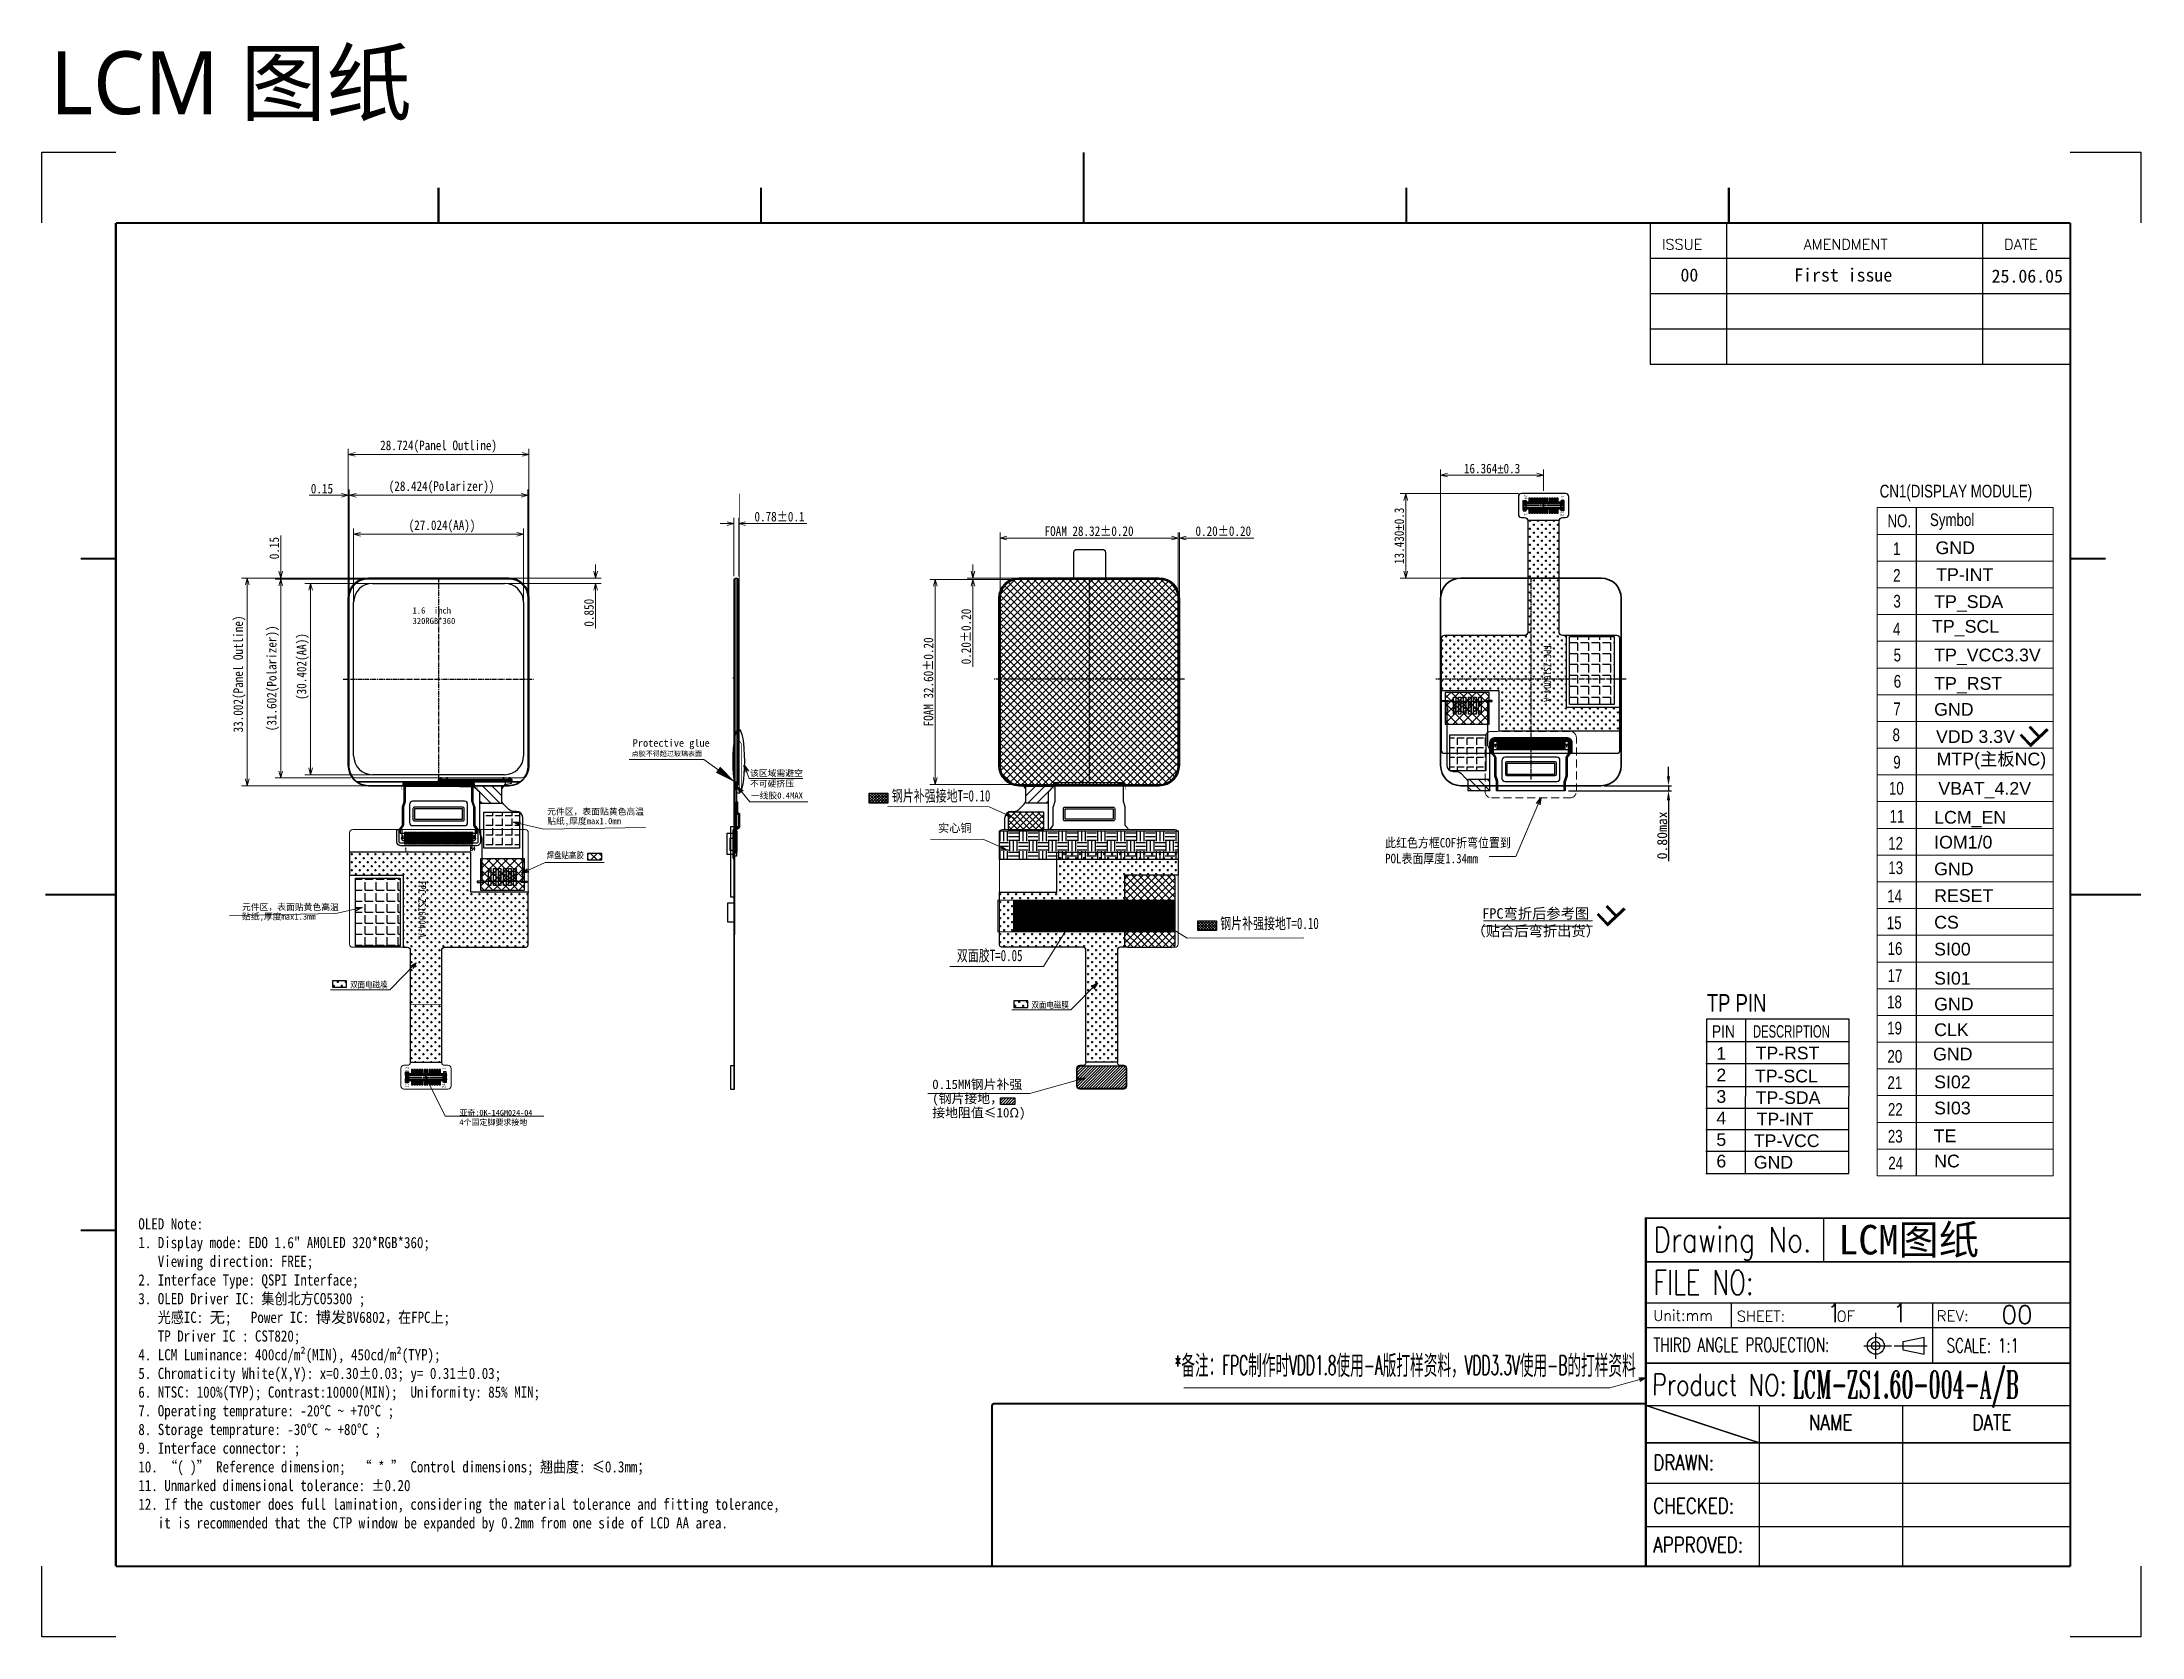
# Model space of a CAD drawing. Header units: millimetres. Extents: x 2678 to 7528, y -1679 to -1155.
# Drawn here: x 3065.5 to 3399.5, y -1418.7 to -1165.1 of the extents above; entities that cross this region are included whole.
import ezdxf
from ezdxf.enums import TextEntityAlignment as Align

# ---------------------------------------------------------------- set-up
doc = ezdxf.new("R2010")
doc.units = ezdxf.units.MM
for name, pattern in [('CENTER', [50.8, 31.75, -6.35, 6.35, -6.35]), ('CENTER2', [1.125, 0.75, -0.125, 0.125, -0.125]), ('DASHED', [19.05, 12.7, -6.35])]:
    doc.linetypes.add(name, pattern=pattern)
for name, color, linetype in [('01 Copper', 3, 'Continuous'), ('03 Solder Resist', 6, 'Continuous'), ('04 Chip', 20, 'Continuous'), ('06 Cutline', 4, 'Continuous'), ('07 Potting', 132, 'Continuous'), ('09 Center_line', 1, 'Continuous'), ('11 TEXT', 2, 'Continuous'), ('13 OL no.', 190, 'Continuous'), ('14 OL name', 220, 'Continuous'), ('_56802', 7, 'Continuous'), ('AA', 7, 'Continuous'), ('EMI', 8, 'Continuous'), ('FPC', 5, 'Continuous'), ('FPC-LCM', 124, 'Continuous'), ('FPC-TP', 32, 'Continuous'), ('Fu Liao', 7, 'Continuous'), ('KEEPOUT_01', 3, 'Continuous'), ('LCM FPC', 30, 'Continuous'), ('LCM-FPC', 30, 'Continuous'), ('PANEL', 7, 'Continuous'), ('Remove tape', 153, 'Continuous'), ('TK', 7, 'Continuous'), ('高温胶', 3, 'Continuous')]:
    doc.layers.add(name, color=color, linetype=linetype)
for name, color, linetype, lineweight in [('AM_8', 1, 'Continuous', 25), ('AUDIT_I_200904162619-0', 7, 'Continuous', 9), ('Dim', 3, 'Continuous', 13), ('DIM（标注）', 3, 'Continuous', 15), ('FPC.drawing', 30, 'Continuous', 100), ('P_ENCAP.drawing', 30, 'Continuous', 100), ('P_OLED.drawing', 3, 'Continuous', 100), ('POL', 5, 'Continuous', 9), ('其它', 7, 'Continuous', 9)]:
    doc.layers.add(name, color=color, linetype=linetype, lineweight=lineweight)
doc.styles.add('Arial', font='')
doc.styles.add('CCN-1', font='', dxfattribs={"width": 0.85})
doc.styles.add('CCN-Z', font='', dxfattribs={"width": 0.85})
doc.styles.add('DIM', font='txt.shx', dxfattribs={"bigfont": 'chineset.shx'})
doc.styles.add('GB2312', font='', dxfattribs={"width": 0.7})
doc.styles.add('GPO', font='')
doc.styles.add('ME-STANDARD', font='txt.shx', dxfattribs={"width": 0.71})
doc.styles.add('ME-txt', font='txt.shx', dxfattribs={"width": 0.75})
doc.styles.add('ROMAND', font='romans.shx', dxfattribs={"height": 2.5})
doc.styles.get("Standard").update_dxf_attribs({"font": 'arial.ttf'})
doc.styles.add('TITLE', font='ROMANT.SHX')
doc.styles.add('W0$08', font='simplex', dxfattribs={"width": 0.75})
doc.styles.add('宋体', font='')
doc.styles.add('宋体 常规', font='')
doc.styles.add('样式 2', font='times.ttf')
doc.styles.add('样式 4', font='')
doc.styles.add('汉字', font='')
doc.styles.add('粗体汉字', font='')
doc.styles.get('Arial').set_extended_font_data('SimSun')
doc.styles.get('CCN-1').set_extended_font_data('SimSun')
doc.styles.get('CCN-Z').set_extended_font_data('NSimSun')
doc.styles.get('GB2312').set_extended_font_data('NSimSun')
doc.styles.get('GPO').set_extended_font_data('SimHei')
doc.styles.get('宋体').set_extended_font_data('SimSun')
doc.styles.get('宋体 常规').set_extended_font_data('瀹嬩綋')
doc.styles.get('样式 4').set_extended_font_data('SimSun')
doc.styles.get('汉字').set_extended_font_data('SimSun')
doc.styles.get('粗体汉字').set_extended_font_data('SimHei')
doc.dimstyles.new('AM_ISO$7', dxfattribs={"dimtxt": 2, "dimasz": 3.5, "dimexe": 1, "dimexo": 1, "dimgap": 1.5, "dimtad": 1, "dimdsep": 46, "dimtxsty": 'Standard', "dimcen": 0, "dimclrd": 256, "dimclre": 256, "dimclrt": 2, "dimadec": 0, "dimazin": 2, "dimtp": 0.1, "dimtm": 0.1, "dimtfac": 0.71, "dimtmove": 0, "dimatfit": 3, "dimfxl": 1, "dimlwd": -1, "dimlwe": -1, "dimarcsym": 1})
doc.dimstyles.new('DIM-CCN', dxfattribs={"dimscale": 0.9, "dimtxt": 1.7, "dimasz": 1.2, "dimexe": 1.5, "dimexo": 0.5, "dimgap": 0.3, "dimtad": 1, "dimzin": 0, "dimdsep": 46, "dimtxsty": 'CCN-1', "dimblk": 'OPEN30', "dimcen": 0.05, "dimclrd": 256, "dimclre": 256, "dimclrt": 7, "dimadec": 0, "dimazin": 0, "dimtfac": 1, "dimtofl": 0, "dimtmove": 0, "dimatfit": 3, "dimldrblk": 'OPEN30', "dimfxl": 1, "dimtolj": 1, "dimtzin": 0, "dimlwd": -1, "dimlwe": -1, "dimarcsym": 0})
doc.dimstyles.new('ME-STANDARD', dxfattribs={"dimtxt": 2, "dimasz": 1.5, "dimexe": 1, "dimexo": 0.5, "dimgap": 0.3, "dimtad": 1, "dimzin": 0, "dimdsep": 46, "dimtxsty": 'ME-txt', "dimcen": 0, "dimclrd": 256, "dimclre": 256, "dimclrt": 256, "dimadec": 0, "dimazin": 0, "dimtp": 0.01, "dimtm": 0.01, "dimtfac": 1, "dimtmove": 0, "dimatfit": 3, "dimfxl": 1, "dimtolj": 1, "dimtzin": 0, "dimlwd": -1, "dimlwe": -1, "dimarcsym": 0})
doc.dimstyles.new('标注模版', dxfattribs={"dimtxt": 1.6, "dimasz": 2, "dimexe": 0.5, "dimexo": 0.5, "dimgap": 0.2, "dimtad": 1, "dimzin": 1, "dimdsep": 46, "dimtxsty": 'Arial', "dimcen": 1, "dimclrd": 3, "dimclre": 3, "dimclrt": 3, "dimadec": 0, "dimazin": 0, "dimtp": 1.2, "dimtm": 1.2, "dimtfac": 1, "dimtmove": 0, "dimatfit": 3, "dimfxl": 1, "dimtolj": 1, "dimarcsym": 0})

# ---------------------------------------------------------------- blocks, each defined once
blk = doc.blocks.new('OLED屏体')
at = {"color": 3, "linetype": 'Continuous'}
for p, q in [((5116.15, 184.75), (5116.05, 184.75)), ((5116.05, 184.75), (5116.05, 184.65)), ((5116.05, 184.65), (5116.15, 184.65)), ((5116.15, 184.85), (5116.25, 184.85)), ((5116.25, 184.85), (5116.15, 184.85)), ((5116.25, 184.85), (5116.15, 184.85)), ((5116.15, 184.85), (5116.15, 184.75)), ((5116.25, 184.85), (5116.15, 184.85)), ((5116.15, 184.65), (5116.15, 184.55)), ((5116.15, 184.55), (5116.25, 184.55)), ((5116.25, 184.75), (5116.25, 184.85)), ((5116.35, 184.75), (5116.25, 184.75)), ((5116.25, 184.55), (5116.25, 184.65)), ((5116.25, 184.65), (5116.35, 184.65)), ((5116.35, 184.65), (5116.35, 184.75)), ((5126.73, 184.65), (5126.73, 184.75)), ((5126.73, 184.75), (5126.83, 184.75)), ((5126.83, 184.65), (5126.73, 184.65)), ((5126.83, 184.85), (5126.93, 184.85)), ((5126.83, 184.75), (5126.83, 184.85)), ((5126.83, 184.85), (5126.93, 184.85)), ((5126.83, 184.55), (5126.83, 184.65)), ((5126.93, 184.55), (5126.83, 184.55)), ((5126.93, 184.85), (5126.93, 184.75)), ((5126.93, 184.75), (5127.03, 184.75)), ((5127.03, 184.65), (5126.93, 184.65)), ((5126.93, 184.65), (5126.93, 184.55)), ((5127.03, 184.75), (5127.03, 184.65))]:
    blk.add_line(p, q, dxfattribs=at)
at = {"color": 3, "lineweight": 100}
for centre, start, end in [((5110.38, 214.25), 90, 180), ((5110.38, 187.65), 180, 270)]:
    blk.add_arc(centre, 3.2, start, end, dxfattribs=at)
at = {"layer": 'AA', "color": 6}
for p, q in [((5111.03, 216.6), (5132.05, 216.6)), ((5108.03, 189.2), (5108.03, 213.6)), ((5135.05, 213.6), (5135.05, 189.2)), ((5132.05, 186.2), (5111.03, 186.2))]:
    blk.add_line(p, q, dxfattribs=at)
for centre, start, end in [((5111.03, 213.6), 90, 180), ((5132.05, 213.6), 0, 90), ((5111.03, 189.2), 180, 270), ((5132.05, 189.2), 270, 0)]:
    blk.add_arc(centre, 3, start, end, dxfattribs=at)
at = {"layer": 'FPC.drawing', "color": 30, "linetype": 'Continuous', "lineweight": 100}
for points in [[(5116.25, 184.85), (5116.15, 184.85), (5116.15, 184.75), (5116.05, 184.75), (5116.05, 184.65), (5116.15, 184.65), (5116.15, 184.55), (5116.25, 184.55), (5116.25, 184.65), (5116.35, 184.65), (5116.35, 184.75), (5116.25, 184.75)], [(5116.4, 184.5), (5116.42, 184.5), (5116.42, 184.85), (5116.4, 184.85)], [(5116.43, 184.5), (5116.45, 184.5), (5116.45, 184.85), (5116.43, 184.85)], [(5116.46, 184.5), (5116.48, 184.5), (5116.48, 184.85), (5116.46, 184.85)], [(5116.49, 184.5), (5116.51, 184.5), (5116.51, 184.85), (5116.49, 184.85)], [(5116.52, 184.5), (5116.54, 184.5), (5116.54, 184.85), (5116.52, 184.85)], [(5116.55, 184.5), (5116.57, 184.5), (5116.57, 184.85), (5116.55, 184.85)], [(5116.58, 184.5), (5116.6, 184.5), (5116.6, 184.85), (5116.58, 184.85)], [(5116.61, 184.5), (5116.63, 184.5), (5116.63, 184.85), (5116.61, 184.85)], [(5116.64, 184.5), (5116.66, 184.5), (5116.66, 184.85), (5116.64, 184.85)], [(5116.67, 184.5), (5116.69, 184.5), (5116.69, 184.85), (5116.67, 184.85)], [(5116.7, 184.5), (5116.72, 184.5), (5116.72, 184.85), (5116.7, 184.85)], [(5116.73, 184.5), (5116.75, 184.5), (5116.75, 184.85), (5116.73, 184.85)], [(5116.76, 184.5), (5116.78, 184.5), (5116.78, 184.85), (5116.76, 184.85)], [(5116.79, 184.5), (5116.81, 184.5), (5116.81, 184.85), (5116.79, 184.85)], [(5116.82, 184.5), (5116.84, 184.5), (5116.84, 184.85), (5116.82, 184.85)], [(5116.85, 184.5), (5116.87, 184.5), (5116.87, 184.85), (5116.85, 184.85)], [(5116.88, 184.5), (5116.9, 184.5), (5116.9, 184.85), (5116.88, 184.85)], [(5116.91, 184.5), (5116.93, 184.5), (5116.93, 184.85), (5116.91, 184.85)], [(5116.94, 184.5), (5116.96, 184.5), (5116.96, 184.85), (5116.94, 184.85)], [(5116.97, 184.5), (5116.99, 184.5), (5116.99, 184.85), (5116.97, 184.85)], [(5117, 184.5), (5117.02, 184.5), (5117.02, 184.85), (5117, 184.85)], [(5117.03, 184.5), (5117.05, 184.5), (5117.05, 184.85), (5117.03, 184.85)], [(5117.06, 184.5), (5117.08, 184.5), (5117.08, 184.85), (5117.06, 184.85)], [(5117.09, 184.5), (5117.11, 184.5), (5117.11, 184.85), (5117.09, 184.85)], [(5117.12, 184.5), (5117.14, 184.5), (5117.14, 184.85), (5117.12, 184.85)], [(5117.15, 184.5), (5117.17, 184.5), (5117.17, 184.85), (5117.15, 184.85)], [(5117.18, 184.5), (5117.2, 184.5), (5117.2, 184.85), (5117.18, 184.85)], [(5117.21, 184.5), (5117.23, 184.5), (5117.23, 184.85), (5117.21, 184.85)], [(5117.24, 184.5), (5117.26, 184.5), (5117.26, 184.85), (5117.24, 184.85)], [(5117.27, 184.5), (5117.29, 184.5), (5117.29, 184.85), (5117.27, 184.85)], [(5117.3, 184.5), (5117.32, 184.5), (5117.32, 184.85), (5117.3, 184.85)], [(5117.33, 184.5), (5117.35, 184.5), (5117.35, 184.85), (5117.33, 184.85)], [(5117.36, 184.5), (5117.38, 184.5), (5117.38, 184.85), (5117.36, 184.85)], [(5117.39, 184.5), (5117.41, 184.5), (5117.41, 184.85), (5117.39, 184.85)], [(5117.42, 184.5), (5117.44, 184.5), (5117.44, 184.85), (5117.42, 184.85)], [(5117.45, 184.5), (5117.47, 184.5), (5117.47, 184.85), (5117.45, 184.85)], [(5117.48, 184.5), (5117.5, 184.5), (5117.5, 184.85), (5117.48, 184.85)], [(5117.51, 184.5), (5117.53, 184.5), (5117.53, 184.85), (5117.51, 184.85)], [(5117.54, 184.5), (5117.56, 184.5), (5117.56, 184.85), (5117.54, 184.85)], [(5117.57, 184.5), (5117.59, 184.5), (5117.59, 184.85), (5117.57, 184.85)], [(5117.6, 184.5), (5117.62, 184.5), (5117.62, 184.85), (5117.6, 184.85)], [(5117.63, 184.5), (5117.65, 184.5), (5117.65, 184.85), (5117.63, 184.85)], [(5117.66, 184.5), (5117.68, 184.5), (5117.68, 184.85), (5117.66, 184.85)], [(5117.69, 184.5), (5117.71, 184.5), (5117.71, 184.85), (5117.69, 184.85)], [(5117.72, 184.5), (5117.74, 184.5), (5117.74, 184.85), (5117.72, 184.85)], [(5117.75, 184.5), (5117.77, 184.5), (5117.77, 184.85), (5117.75, 184.85)], [(5117.78, 184.5), (5117.8, 184.5), (5117.8, 184.85), (5117.78, 184.85)], [(5117.81, 184.5), (5117.83, 184.5), (5117.83, 184.85), (5117.81, 184.85)], [(5117.84, 184.5), (5117.86, 184.5), (5117.86, 184.85), (5117.84, 184.85)], [(5117.87, 184.5), (5117.89, 184.5), (5117.89, 184.85), (5117.87, 184.85)], [(5117.9, 184.5), (5117.92, 184.5), (5117.92, 184.85), (5117.9, 184.85)], [(5117.93, 184.5), (5117.95, 184.5), (5117.95, 184.85), (5117.93, 184.85)], [(5117.96, 184.5), (5117.98, 184.5), (5117.98, 184.85), (5117.96, 184.85)], [(5117.99, 184.5), (5118.01, 184.5), (5118.01, 184.85), (5117.99, 184.85)], [(5118.02, 184.5), (5118.04, 184.5), (5118.04, 184.85), (5118.02, 184.85)], [(5118.05, 184.5), (5118.07, 184.5), (5118.07, 184.85), (5118.05, 184.85)], [(5118.08, 184.5), (5118.1, 184.5), (5118.1, 184.85), (5118.08, 184.85)], [(5118.11, 184.5), (5118.13, 184.5), (5118.13, 184.85), (5118.11, 184.85)], [(5118.14, 184.5), (5118.16, 184.5), (5118.16, 184.85), (5118.14, 184.85)], [(5118.17, 184.5), (5118.19, 184.5), (5118.19, 184.85), (5118.17, 184.85)], [(5118.2, 184.5), (5118.22, 184.5), (5118.22, 184.85), (5118.2, 184.85)], [(5118.23, 184.5), (5118.25, 184.5), (5118.25, 184.85), (5118.23, 184.85)], [(5118.26, 184.5), (5118.28, 184.5), (5118.28, 184.85), (5118.26, 184.85)], [(5118.29, 184.5), (5118.31, 184.5), (5118.31, 184.85), (5118.29, 184.85)], [(5118.32, 184.5), (5118.34, 184.5), (5118.34, 184.85), (5118.32, 184.85)], [(5118.35, 184.5), (5118.37, 184.5), (5118.37, 184.85), (5118.35, 184.85)], [(5118.38, 184.5), (5118.4, 184.5), (5118.4, 184.85), (5118.38, 184.85)], [(5118.41, 184.5), (5118.43, 184.5), (5118.43, 184.85), (5118.41, 184.85)], [(5118.44, 184.5), (5118.46, 184.5), (5118.46, 184.85), (5118.44, 184.85)], [(5118.47, 184.5), (5118.49, 184.5), (5118.49, 184.85), (5118.47, 184.85)], [(5118.5, 184.5), (5118.52, 184.5), (5118.52, 184.85), (5118.5, 184.85)], [(5118.53, 184.5), (5118.55, 184.5), (5118.55, 184.85), (5118.53, 184.85)], [(5118.56, 184.5), (5118.58, 184.5), (5118.58, 184.85), (5118.56, 184.85)], [(5118.59, 184.5), (5118.61, 184.5), (5118.61, 184.85), (5118.59, 184.85)], [(5118.62, 184.5), (5118.64, 184.5), (5118.64, 184.85), (5118.62, 184.85)], [(5118.65, 184.5), (5118.67, 184.5), (5118.67, 184.85), (5118.65, 184.85)], [(5118.68, 184.5), (5118.7, 184.5), (5118.7, 184.85), (5118.68, 184.85)], [(5118.71, 184.5), (5118.73, 184.5), (5118.73, 184.85), (5118.71, 184.85)], [(5118.74, 184.5), (5118.76, 184.5), (5118.76, 184.85), (5118.74, 184.85)], [(5118.77, 184.5), (5118.79, 184.5), (5118.79, 184.85), (5118.77, 184.85)], [(5118.8, 184.5), (5118.82, 184.5), (5118.82, 184.85), (5118.8, 184.85)], [(5118.83, 184.5), (5118.85, 184.5), (5118.85, 184.85), (5118.83, 184.85)], [(5118.86, 184.5), (5118.88, 184.5), (5118.88, 184.85), (5118.86, 184.85)], [(5118.89, 184.5), (5118.91, 184.5), (5118.91, 184.85), (5118.89, 184.85)], [(5118.92, 184.5), (5118.94, 184.5), (5118.94, 184.85), (5118.92, 184.85)], [(5118.95, 184.5), (5118.97, 184.5), (5118.97, 184.85), (5118.95, 184.85)], [(5118.98, 184.5), (5119, 184.5), (5119, 184.85), (5118.98, 184.85)], [(5119.01, 184.5), (5119.03, 184.5), (5119.03, 184.85), (5119.01, 184.85)], [(5119.04, 184.5), (5119.06, 184.5), (5119.06, 184.85), (5119.04, 184.85)], [(5119.07, 184.5), (5119.09, 184.5), (5119.09, 184.85), (5119.07, 184.85)], [(5119.1, 184.5), (5119.12, 184.5), (5119.12, 184.85), (5119.1, 184.85)], [(5119.13, 184.5), (5119.15, 184.5), (5119.15, 184.85), (5119.13, 184.85)], [(5119.16, 184.5), (5119.18, 184.5), (5119.18, 184.85), (5119.16, 184.85)], [(5119.19, 184.5), (5119.21, 184.5), (5119.21, 184.85), (5119.19, 184.85)], [(5119.22, 184.5), (5119.24, 184.5), (5119.24, 184.85), (5119.22, 184.85)], [(5119.25, 184.5), (5119.27, 184.5), (5119.27, 184.85), (5119.25, 184.85)], [(5119.28, 184.5), (5119.3, 184.5), (5119.3, 184.85), (5119.28, 184.85)], [(5119.31, 184.5), (5119.33, 184.5), (5119.33, 184.85), (5119.31, 184.85)], [(5119.34, 184.5), (5119.36, 184.5), (5119.36, 184.85), (5119.34, 184.85)], [(5119.37, 184.5), (5119.39, 184.5), (5119.39, 184.85), (5119.37, 184.85)], [(5119.4, 184.5), (5119.42, 184.5), (5119.42, 184.85), (5119.4, 184.85)], [(5119.43, 184.5), (5119.45, 184.5), (5119.45, 184.85), (5119.43, 184.85)], [(5119.46, 184.5), (5119.48, 184.5), (5119.48, 184.85), (5119.46, 184.85)], [(5119.49, 184.5), (5119.51, 184.5), (5119.51, 184.85), (5119.49, 184.85)], [(5119.52, 184.5), (5119.54, 184.5), (5119.54, 184.85), (5119.52, 184.85)], [(5119.55, 184.5), (5119.57, 184.5), (5119.57, 184.85), (5119.55, 184.85)], [(5119.58, 184.5), (5119.6, 184.5), (5119.6, 184.85), (5119.58, 184.85)], [(5119.61, 184.5), (5119.63, 184.5), (5119.63, 184.85), (5119.61, 184.85)], [(5119.64, 184.5), (5119.66, 184.5), (5119.66, 184.85), (5119.64, 184.85)], [(5119.67, 184.5), (5119.69, 184.5), (5119.69, 184.85), (5119.67, 184.85)], [(5119.7, 184.5), (5119.72, 184.5), (5119.72, 184.85), (5119.7, 184.85)], [(5119.73, 184.5), (5119.75, 184.5), (5119.75, 184.85), (5119.73, 184.85)], [(5119.76, 184.5), (5119.78, 184.5), (5119.78, 184.85), (5119.76, 184.85)], [(5119.79, 184.5), (5119.81, 184.5), (5119.81, 184.85), (5119.79, 184.85)], [(5119.82, 184.5), (5119.84, 184.5), (5119.84, 184.85), (5119.82, 184.85)], [(5119.85, 184.5), (5119.87, 184.5), (5119.87, 184.85), (5119.85, 184.85)], [(5119.88, 184.5), (5119.9, 184.5), (5119.9, 184.85), (5119.88, 184.85)], [(5119.91, 184.5), (5119.93, 184.5), (5119.93, 184.85), (5119.91, 184.85)], [(5119.94, 184.5), (5119.96, 184.5), (5119.96, 184.85), (5119.94, 184.85)], [(5119.97, 184.5), (5119.99, 184.5), (5119.99, 184.85), (5119.97, 184.85)], [(5120, 184.5), (5120.02, 184.5), (5120.02, 184.85), (5120, 184.85)], [(5120.03, 184.5), (5120.05, 184.5), (5120.05, 184.85), (5120.03, 184.85)], [(5120.06, 184.5), (5120.08, 184.5), (5120.08, 184.85), (5120.06, 184.85)], [(5120.09, 184.5), (5120.11, 184.5), (5120.11, 184.85), (5120.09, 184.85)], [(5120.12, 184.5), (5120.14, 184.5), (5120.14, 184.85), (5120.12, 184.85)], [(5120.15, 184.5), (5120.17, 184.5), (5120.17, 184.85), (5120.15, 184.85)], [(5120.18, 184.5), (5120.2, 184.5), (5120.2, 184.85), (5120.18, 184.85)], [(5120.21, 184.5), (5120.23, 184.5), (5120.23, 184.85), (5120.21, 184.85)], [(5120.24, 184.5), (5120.26, 184.5), (5120.26, 184.85), (5120.24, 184.85)], [(5120.27, 184.5), (5120.29, 184.5), (5120.29, 184.85), (5120.27, 184.85)], [(5120.3, 184.5), (5120.32, 184.5), (5120.32, 184.85), (5120.3, 184.85)], [(5120.33, 184.5), (5120.35, 184.5), (5120.35, 184.85), (5120.33, 184.85)], [(5120.36, 184.5), (5120.38, 184.5), (5120.38, 184.85), (5120.36, 184.85)], [(5120.39, 184.5), (5120.41, 184.5), (5120.41, 184.85), (5120.39, 184.85)], [(5120.42, 184.5), (5120.44, 184.5), (5120.44, 184.85), (5120.42, 184.85)], [(5120.45, 184.5), (5120.47, 184.5), (5120.47, 184.85), (5120.45, 184.85)], [(5120.48, 184.5), (5120.5, 184.5), (5120.5, 184.85), (5120.48, 184.85)], [(5120.51, 184.5), (5120.53, 184.5), (5120.53, 184.85), (5120.51, 184.85)], [(5120.54, 184.5), (5120.56, 184.5), (5120.56, 184.85), (5120.54, 184.85)], [(5120.57, 184.5), (5120.59, 184.5), (5120.59, 184.85), (5120.57, 184.85)], [(5120.6, 184.5), (5120.62, 184.5), (5120.62, 184.85), (5120.6, 184.85)], [(5120.63, 184.5), (5120.65, 184.5), (5120.65, 184.85), (5120.63, 184.85)], [(5120.66, 184.5), (5120.68, 184.5), (5120.68, 184.85), (5120.66, 184.85)], [(5120.69, 184.5), (5120.71, 184.5), (5120.71, 184.85), (5120.69, 184.85)], [(5120.72, 184.5), (5120.74, 184.5), (5120.74, 184.85), (5120.72, 184.85)], [(5120.75, 184.5), (5120.77, 184.5), (5120.77, 184.85), (5120.75, 184.85)], [(5120.78, 184.5), (5120.8, 184.5), (5120.8, 184.85), (5120.78, 184.85)], [(5120.81, 184.5), (5120.83, 184.5), (5120.83, 184.85), (5120.81, 184.85)], [(5120.84, 184.5), (5120.86, 184.5), (5120.86, 184.85), (5120.84, 184.85)], [(5120.87, 184.5), (5120.89, 184.5), (5120.89, 184.85), (5120.87, 184.85)], [(5120.9, 184.5), (5120.92, 184.5), (5120.92, 184.85), (5120.9, 184.85)], [(5120.93, 184.5), (5120.95, 184.5), (5120.95, 184.85), (5120.93, 184.85)], [(5120.96, 184.5), (5120.98, 184.5), (5120.98, 184.85), (5120.96, 184.85)], [(5120.99, 184.5), (5121.01, 184.5), (5121.01, 184.85), (5120.99, 184.85)], [(5121.02, 184.5), (5121.04, 184.5), (5121.04, 184.85), (5121.02, 184.85)], [(5121.05, 184.5), (5121.07, 184.5), (5121.07, 184.85), (5121.05, 184.85)], [(5121.08, 184.5), (5121.1, 184.5), (5121.1, 184.85), (5121.08, 184.85)], [(5121.11, 184.5), (5121.13, 184.5), (5121.13, 184.85), (5121.11, 184.85)], [(5121.14, 184.5), (5121.16, 184.5), (5121.16, 184.85), (5121.14, 184.85)], [(5121.17, 184.5), (5121.19, 184.5), (5121.19, 184.85), (5121.17, 184.85)], [(5121.2, 184.5), (5121.22, 184.5), (5121.22, 184.85), (5121.2, 184.85)], [(5121.23, 184.5), (5121.25, 184.5), (5121.25, 184.85), (5121.23, 184.85)], [(5121.26, 184.5), (5121.28, 184.5), (5121.28, 184.85), (5121.26, 184.85)], [(5121.29, 184.5), (5121.31, 184.5), (5121.31, 184.85), (5121.29, 184.85)], [(5121.32, 184.5), (5121.34, 184.5), (5121.34, 184.85), (5121.32, 184.85)], [(5121.35, 184.5), (5121.37, 184.5), (5121.37, 184.85), (5121.35, 184.85)], [(5121.38, 184.5), (5121.4, 184.5), (5121.4, 184.85), (5121.38, 184.85)], [(5121.41, 184.5), (5121.43, 184.5), (5121.43, 184.85), (5121.41, 184.85)], [(5121.44, 184.5), (5121.46, 184.5), (5121.46, 184.85), (5121.44, 184.85)], [(5121.47, 184.5), (5121.49, 184.5), (5121.49, 184.85), (5121.47, 184.85)], [(5121.5, 184.5), (5121.52, 184.5), (5121.52, 184.85), (5121.5, 184.85)], [(5121.53, 184.5), (5121.55, 184.5), (5121.55, 184.85), (5121.53, 184.85)], [(5121.56, 184.5), (5121.58, 184.5), (5121.58, 184.85), (5121.56, 184.85)], [(5121.59, 184.5), (5121.61, 184.5), (5121.61, 184.85), (5121.59, 184.85)], [(5121.62, 184.5), (5121.64, 184.5), (5121.64, 184.85), (5121.62, 184.85)], [(5121.65, 184.5), (5121.67, 184.5), (5121.67, 184.85), (5121.65, 184.85)], [(5121.68, 184.5), (5121.7, 184.5), (5121.7, 184.85), (5121.68, 184.85)], [(5121.71, 184.5), (5121.73, 184.5), (5121.73, 184.85), (5121.71, 184.85)], [(5121.74, 184.5), (5121.76, 184.5), (5121.76, 184.85), (5121.74, 184.85)], [(5121.77, 184.5), (5121.79, 184.5), (5121.79, 184.85), (5121.77, 184.85)], [(5121.8, 184.5), (5121.82, 184.5), (5121.82, 184.85), (5121.8, 184.85)], [(5121.83, 184.5), (5121.85, 184.5), (5121.85, 184.85), (5121.83, 184.85)], [(5121.86, 184.5), (5121.88, 184.5), (5121.88, 184.85), (5121.86, 184.85)], [(5121.89, 184.5), (5121.91, 184.5), (5121.91, 184.85), (5121.89, 184.85)], [(5121.92, 184.5), (5121.94, 184.5), (5121.94, 184.85), (5121.92, 184.85)], [(5121.95, 184.5), (5121.97, 184.5), (5121.97, 184.85), (5121.95, 184.85)], [(5121.98, 184.5), (5122, 184.5), (5122, 184.85), (5121.98, 184.85)], [(5122.01, 184.5), (5122.03, 184.5), (5122.03, 184.85), (5122.01, 184.85)], [(5122.04, 184.5), (5122.06, 184.5), (5122.06, 184.85), (5122.04, 184.85)], [(5122.07, 184.5), (5122.09, 184.5), (5122.09, 184.85), (5122.07, 184.85)], [(5122.1, 184.5), (5122.12, 184.5), (5122.12, 184.85), (5122.1, 184.85)], [(5122.13, 184.5), (5122.15, 184.5), (5122.15, 184.85), (5122.13, 184.85)], [(5122.16, 184.5), (5122.18, 184.5), (5122.18, 184.85), (5122.16, 184.85)], [(5122.19, 184.5), (5122.21, 184.5), (5122.21, 184.85), (5122.19, 184.85)], [(5122.22, 184.5), (5122.24, 184.5), (5122.24, 184.85), (5122.22, 184.85)], [(5122.25, 184.5), (5122.27, 184.5), (5122.27, 184.85), (5122.25, 184.85)], [(5122.28, 184.5), (5122.3, 184.5), (5122.3, 184.85), (5122.28, 184.85)], [(5122.31, 184.5), (5122.33, 184.5), (5122.33, 184.85), (5122.31, 184.85)], [(5122.34, 184.5), (5122.36, 184.5), (5122.36, 184.85), (5122.34, 184.85)], [(5122.37, 184.5), (5122.39, 184.5), (5122.39, 184.85), (5122.37, 184.85)], [(5122.4, 184.5), (5122.42, 184.5), (5122.42, 184.85), (5122.4, 184.85)], [(5122.43, 184.5), (5122.45, 184.5), (5122.45, 184.85), (5122.43, 184.85)], [(5122.46, 184.5), (5122.48, 184.5), (5122.48, 184.85), (5122.46, 184.85)], [(5122.49, 184.5), (5122.51, 184.5), (5122.51, 184.85), (5122.49, 184.85)], [(5122.52, 184.5), (5122.54, 184.5), (5122.54, 184.85), (5122.52, 184.85)], [(5122.55, 184.5), (5122.57, 184.5), (5122.57, 184.85), (5122.55, 184.85)], [(5122.58, 184.5), (5122.6, 184.5), (5122.6, 184.85), (5122.58, 184.85)], [(5122.61, 184.5), (5122.63, 184.5), (5122.63, 184.85), (5122.61, 184.85)], [(5122.64, 184.5), (5122.66, 184.5), (5122.66, 184.85), (5122.64, 184.85)], [(5122.67, 184.5), (5122.69, 184.5), (5122.69, 184.85), (5122.67, 184.85)], [(5122.7, 184.5), (5122.72, 184.5), (5122.72, 184.85), (5122.7, 184.85)], [(5122.73, 184.5), (5122.75, 184.5), (5122.75, 184.85), (5122.73, 184.85)], [(5122.76, 184.5), (5122.78, 184.5), (5122.78, 184.85), (5122.76, 184.85)], [(5122.79, 184.5), (5122.81, 184.5), (5122.81, 184.85), (5122.79, 184.85)], [(5122.82, 184.5), (5122.84, 184.5), (5122.84, 184.85), (5122.82, 184.85)], [(5122.85, 184.5), (5122.87, 184.5), (5122.87, 184.85), (5122.85, 184.85)], [(5122.88, 184.5), (5122.9, 184.5), (5122.9, 184.85), (5122.88, 184.85)], [(5122.91, 184.5), (5122.93, 184.5), (5122.93, 184.85), (5122.91, 184.85)], [(5122.94, 184.5), (5122.96, 184.5), (5122.96, 184.85), (5122.94, 184.85)], [(5122.97, 184.5), (5122.99, 184.5), (5122.99, 184.85), (5122.97, 184.85)], [(5123, 184.5), (5123.02, 184.5), (5123.02, 184.85), (5123, 184.85)], [(5123.03, 184.5), (5123.05, 184.5), (5123.05, 184.85), (5123.03, 184.85)], [(5123.06, 184.5), (5123.08, 184.5), (5123.08, 184.85), (5123.06, 184.85)], [(5123.09, 184.5), (5123.11, 184.5), (5123.11, 184.85), (5123.09, 184.85)], [(5123.12, 184.5), (5123.14, 184.5), (5123.14, 184.85), (5123.12, 184.85)], [(5123.15, 184.5), (5123.17, 184.5), (5123.17, 184.85), (5123.15, 184.85)], [(5123.18, 184.5), (5123.2, 184.5), (5123.2, 184.85), (5123.18, 184.85)], [(5123.21, 184.5), (5123.23, 184.5), (5123.23, 184.85), (5123.21, 184.85)], [(5123.24, 184.5), (5123.26, 184.5), (5123.26, 184.85), (5123.24, 184.85)], [(5123.27, 184.5), (5123.29, 184.5), (5123.29, 184.85), (5123.27, 184.85)], [(5123.3, 184.5), (5123.32, 184.5), (5123.32, 184.85), (5123.3, 184.85)], [(5123.33, 184.5), (5123.35, 184.5), (5123.35, 184.85), (5123.33, 184.85)], [(5123.36, 184.5), (5123.38, 184.5), (5123.38, 184.85), (5123.36, 184.85)], [(5123.39, 184.5), (5123.41, 184.5), (5123.41, 184.85), (5123.39, 184.85)], [(5123.42, 184.5), (5123.44, 184.5), (5123.44, 184.85), (5123.42, 184.85)], [(5123.45, 184.5), (5123.47, 184.5), (5123.47, 184.85), (5123.45, 184.85)], [(5123.48, 184.5), (5123.5, 184.5), (5123.5, 184.85), (5123.48, 184.85)], [(5123.51, 184.5), (5123.53, 184.5), (5123.53, 184.85), (5123.51, 184.85)], [(5123.54, 184.5), (5123.56, 184.5), (5123.56, 184.85), (5123.54, 184.85)], [(5123.57, 184.5), (5123.59, 184.5), (5123.59, 184.85), (5123.57, 184.85)], [(5123.6, 184.5), (5123.62, 184.5), (5123.62, 184.85), (5123.6, 184.85)], [(5123.63, 184.5), (5123.65, 184.5), (5123.65, 184.85), (5123.63, 184.85)], [(5123.66, 184.5), (5123.68, 184.5), (5123.68, 184.85), (5123.66, 184.85)], [(5123.69, 184.5), (5123.71, 184.5), (5123.71, 184.85), (5123.69, 184.85)], [(5123.72, 184.5), (5123.74, 184.5), (5123.74, 184.85), (5123.72, 184.85)], [(5123.75, 184.5), (5123.77, 184.5), (5123.77, 184.85), (5123.75, 184.85)], [(5123.78, 184.5), (5123.8, 184.5), (5123.8, 184.85), (5123.78, 184.85)], [(5123.81, 184.5), (5123.83, 184.5), (5123.83, 184.85), (5123.81, 184.85)], [(5123.84, 184.5), (5123.86, 184.5), (5123.86, 184.85), (5123.84, 184.85)], [(5123.87, 184.5), (5123.89, 184.5), (5123.89, 184.85), (5123.87, 184.85)], [(5123.9, 184.5), (5123.92, 184.5), (5123.92, 184.85), (5123.9, 184.85)], [(5123.93, 184.5), (5123.95, 184.5), (5123.95, 184.85), (5123.93, 184.85)], [(5123.96, 184.5), (5123.98, 184.5), (5123.98, 184.85), (5123.96, 184.85)], [(5123.99, 184.5), (5124.01, 184.5), (5124.01, 184.85), (5123.99, 184.85)], [(5124.02, 184.5), (5124.04, 184.5), (5124.04, 184.85), (5124.02, 184.85)], [(5124.05, 184.5), (5124.07, 184.5), (5124.07, 184.85), (5124.05, 184.85)], [(5124.08, 184.5), (5124.1, 184.5), (5124.1, 184.85), (5124.08, 184.85)], [(5124.11, 184.5), (5124.13, 184.5), (5124.13, 184.85), (5124.11, 184.85)], [(5124.14, 184.5), (5124.16, 184.5), (5124.16, 184.85), (5124.14, 184.85)], [(5124.17, 184.5), (5124.19, 184.5), (5124.19, 184.85), (5124.17, 184.85)], [(5124.2, 184.5), (5124.22, 184.5), (5124.22, 184.85), (5124.2, 184.85)], [(5124.23, 184.5), (5124.25, 184.5), (5124.25, 184.85), (5124.23, 184.85)], [(5124.26, 184.5), (5124.28, 184.5), (5124.28, 184.85), (5124.26, 184.85)], [(5124.29, 184.5), (5124.31, 184.5), (5124.31, 184.85), (5124.29, 184.85)], [(5124.32, 184.5), (5124.34, 184.5), (5124.34, 184.85), (5124.32, 184.85)], [(5124.35, 184.5), (5124.37, 184.5), (5124.37, 184.85), (5124.35, 184.85)], [(5124.38, 184.5), (5124.4, 184.5), (5124.4, 184.85), (5124.38, 184.85)], [(5124.41, 184.5), (5124.43, 184.5), (5124.43, 184.85), (5124.41, 184.85)], [(5124.44, 184.5), (5124.46, 184.5), (5124.46, 184.85), (5124.44, 184.85)], [(5124.47, 184.5), (5124.49, 184.5), (5124.49, 184.85), (5124.47, 184.85)], [(5124.5, 184.5), (5124.52, 184.5), (5124.52, 184.85), (5124.5, 184.85)], [(5124.53, 184.5), (5124.55, 184.5), (5124.55, 184.85), (5124.53, 184.85)], [(5124.56, 184.5), (5124.58, 184.5), (5124.58, 184.85), (5124.56, 184.85)], [(5124.59, 184.5), (5124.61, 184.5), (5124.61, 184.85), (5124.59, 184.85)], [(5124.62, 184.5), (5124.64, 184.5), (5124.64, 184.85), (5124.62, 184.85)], [(5124.65, 184.5), (5124.67, 184.5), (5124.67, 184.85), (5124.65, 184.85)], [(5124.68, 184.5), (5124.7, 184.5), (5124.7, 184.85), (5124.68, 184.85)], [(5124.71, 184.5), (5124.73, 184.5), (5124.73, 184.85), (5124.71, 184.85)], [(5124.74, 184.5), (5124.76, 184.5), (5124.76, 184.85), (5124.74, 184.85)], [(5124.77, 184.5), (5124.79, 184.5), (5124.79, 184.85), (5124.77, 184.85)], [(5124.8, 184.5), (5124.82, 184.5), (5124.82, 184.85), (5124.8, 184.85)], [(5124.83, 184.5), (5124.85, 184.5), (5124.85, 184.85), (5124.83, 184.85)], [(5124.86, 184.5), (5124.88, 184.5), (5124.88, 184.85), (5124.86, 184.85)], [(5124.89, 184.5), (5124.91, 184.5), (5124.91, 184.85), (5124.89, 184.85)], [(5124.92, 184.5), (5124.94, 184.5), (5124.94, 184.85), (5124.92, 184.85)], [(5124.95, 184.5), (5124.97, 184.5), (5124.97, 184.85), (5124.95, 184.85)], [(5124.98, 184.5), (5125, 184.5), (5125, 184.85), (5124.98, 184.85)], [(5125.01, 184.5), (5125.03, 184.5), (5125.03, 184.85), (5125.01, 184.85)], [(5125.04, 184.5), (5125.06, 184.5), (5125.06, 184.85), (5125.04, 184.85)], [(5125.07, 184.5), (5125.09, 184.5), (5125.09, 184.85), (5125.07, 184.85)], [(5125.1, 184.5), (5125.12, 184.5), (5125.12, 184.85), (5125.1, 184.85)], [(5125.13, 184.5), (5125.15, 184.5), (5125.15, 184.85), (5125.13, 184.85)], [(5125.16, 184.5), (5125.18, 184.5), (5125.18, 184.85), (5125.16, 184.85)], [(5125.19, 184.5), (5125.21, 184.5), (5125.21, 184.85), (5125.19, 184.85)], [(5125.22, 184.5), (5125.24, 184.5), (5125.24, 184.85), (5125.22, 184.85)], [(5125.25, 184.5), (5125.27, 184.5), (5125.27, 184.85), (5125.25, 184.85)], [(5125.28, 184.5), (5125.3, 184.5), (5125.3, 184.85), (5125.28, 184.85)], [(5125.31, 184.5), (5125.33, 184.5), (5125.33, 184.85), (5125.31, 184.85)], [(5125.34, 184.5), (5125.36, 184.5), (5125.36, 184.85), (5125.34, 184.85)], [(5125.37, 184.5), (5125.39, 184.5), (5125.39, 184.85), (5125.37, 184.85)], [(5125.4, 184.5), (5125.42, 184.5), (5125.42, 184.85), (5125.4, 184.85)], [(5125.43, 184.5), (5125.45, 184.5), (5125.45, 184.85), (5125.43, 184.85)], [(5125.46, 184.5), (5125.48, 184.5), (5125.48, 184.85), (5125.46, 184.85)], [(5125.49, 184.5), (5125.51, 184.5), (5125.51, 184.85), (5125.49, 184.85)], [(5125.52, 184.5), (5125.54, 184.5), (5125.54, 184.85), (5125.52, 184.85)], [(5125.55, 184.5), (5125.57, 184.5), (5125.57, 184.85), (5125.55, 184.85)], [(5125.58, 184.5), (5125.6, 184.5), (5125.6, 184.85), (5125.58, 184.85)], [(5125.61, 184.5), (5125.63, 184.5), (5125.63, 184.85), (5125.61, 184.85)], [(5125.64, 184.5), (5125.66, 184.5), (5125.66, 184.85), (5125.64, 184.85)], [(5125.67, 184.5), (5125.69, 184.5), (5125.69, 184.85), (5125.67, 184.85)], [(5125.7, 184.5), (5125.72, 184.5), (5125.72, 184.85), (5125.7, 184.85)], [(5125.73, 184.5), (5125.75, 184.5), (5125.75, 184.85), (5125.73, 184.85)], [(5125.76, 184.5), (5125.78, 184.5), (5125.78, 184.85), (5125.76, 184.85)], [(5125.79, 184.5), (5125.81, 184.5), (5125.81, 184.85), (5125.79, 184.85)], [(5125.82, 184.5), (5125.84, 184.5), (5125.84, 184.85), (5125.82, 184.85)], [(5125.85, 184.5), (5125.87, 184.5), (5125.87, 184.85), (5125.85, 184.85)], [(5125.88, 184.5), (5125.9, 184.5), (5125.9, 184.85), (5125.88, 184.85)], [(5125.91, 184.5), (5125.93, 184.5), (5125.93, 184.85), (5125.91, 184.85)], [(5125.94, 184.5), (5125.96, 184.5), (5125.96, 184.85), (5125.94, 184.85)], [(5125.97, 184.5), (5125.99, 184.5), (5125.99, 184.85), (5125.97, 184.85)], [(5126, 184.5), (5126.02, 184.5), (5126.02, 184.85), (5126, 184.85)], [(5126.03, 184.5), (5126.05, 184.5), (5126.05, 184.85), (5126.03, 184.85)], [(5126.06, 184.5), (5126.08, 184.5), (5126.08, 184.85), (5126.06, 184.85)], [(5126.09, 184.5), (5126.11, 184.5), (5126.11, 184.85), (5126.09, 184.85)], [(5126.12, 184.5), (5126.14, 184.5), (5126.14, 184.85), (5126.12, 184.85)], [(5126.15, 184.5), (5126.17, 184.5), (5126.17, 184.85), (5126.15, 184.85)], [(5126.18, 184.5), (5126.2, 184.5), (5126.2, 184.85), (5126.18, 184.85)], [(5126.21, 184.5), (5126.23, 184.5), (5126.23, 184.85), (5126.21, 184.85)], [(5126.24, 184.5), (5126.26, 184.5), (5126.26, 184.85), (5126.24, 184.85)], [(5126.27, 184.5), (5126.29, 184.5), (5126.29, 184.85), (5126.27, 184.85)], [(5126.3, 184.5), (5126.32, 184.5), (5126.32, 184.85), (5126.3, 184.85)], [(5126.33, 184.5), (5126.35, 184.5), (5126.35, 184.85), (5126.33, 184.85)], [(5126.36, 184.5), (5126.38, 184.5), (5126.38, 184.85), (5126.36, 184.85)], [(5126.39, 184.5), (5126.41, 184.5), (5126.41, 184.85), (5126.39, 184.85)], [(5126.42, 184.5), (5126.44, 184.5), (5126.44, 184.85), (5126.42, 184.85)], [(5126.45, 184.5), (5126.47, 184.5), (5126.47, 184.85), (5126.45, 184.85)], [(5126.48, 184.5), (5126.5, 184.5), (5126.5, 184.85), (5126.48, 184.85)], [(5126.51, 184.5), (5126.53, 184.5), (5126.53, 184.85), (5126.51, 184.85)], [(5126.54, 184.5), (5126.56, 184.5), (5126.56, 184.85), (5126.54, 184.85)], [(5126.57, 184.5), (5126.59, 184.5), (5126.59, 184.85), (5126.57, 184.85)], [(5126.6, 184.5), (5126.62, 184.5), (5126.62, 184.85), (5126.6, 184.85)], [(5126.63, 184.5), (5126.65, 184.5), (5126.65, 184.85), (5126.63, 184.85)], [(5126.66, 184.5), (5126.68, 184.5), (5126.68, 184.85), (5126.66, 184.85)], [(5126.93, 184.85), (5126.83, 184.85), (5126.83, 184.75), (5126.73, 184.75), (5126.73, 184.65), (5126.83, 184.65), (5126.83, 184.55), (5126.93, 184.55), (5126.93, 184.65), (5127.03, 184.65), (5127.03, 184.75), (5126.93, 184.75)]]:
    blk.add_lwpolyline(points, close=True, dxfattribs=at)
at = {"layer": 'FPC.drawing', "color": 7, "linetype": 'Continuous', "lineweight": 100}
for points in [[(5123.02, 185.3), (5122.91, 185.3), (5122.91, 185.71), (5122.81, 185.71), (5122.81, 185.3), (5121.91, 185.3), (5121.91, 185.71), (5121.81, 185.71), (5121.81, 185.3), (5121.61, 185.3), (5121.61, 185.2), (5121.81, 185.2), (5121.81, 185.1), (5121.91, 185.1), (5121.91, 185.2), (5122.81, 185.2), (5122.81, 185.1), (5122.91, 185.1), (5122.91, 185.2), (5123.02, 185.2)], [(5123.02, 185.2), (5123.02, 185.1), (5123.14, 185.1), (5123.14, 185.45), (5123.02, 185.45), (5123.02, 185.3)], [(5131.72, 185.3), (5131.72, 185.45), (5131.6, 185.45), (5131.6, 185.1), (5131.72, 185.1), (5131.72, 185.2)], [(5131.72, 185.3), (5131.82, 185.3), (5131.82, 185.71), (5131.92, 185.71), (5131.92, 185.3), (5132.82, 185.3), (5132.82, 185.71), (5132.92, 185.71), (5132.92, 185.3), (5133.12, 185.3), (5133.12, 185.2), (5132.92, 185.2), (5132.92, 185.1), (5132.82, 185.1), (5132.82, 185.2), (5131.92, 185.2), (5131.92, 185.1), (5131.82, 185.1), (5131.82, 185.2), (5131.72, 185.2)]]:
    blk.add_lwpolyline(points, dxfattribs=at)
for points in [[(5121.71, 185.54), (5122.01, 185.54), (5122.01, 185.64), (5121.71, 185.64)], [(5123.24, 185.1), (5123.36, 185.1), (5123.36, 185.45), (5123.24, 185.45)], [(5123.46, 185.1), (5123.58, 185.1), (5123.58, 185.45), (5123.46, 185.45)], [(5123.68, 185.1), (5123.8, 185.1), (5123.8, 185.45), (5123.68, 185.45)], [(5123.9, 185.1), (5124.02, 185.1), (5124.02, 185.45), (5123.9, 185.45)], [(5124.12, 185.1), (5124.24, 185.1), (5124.24, 185.45), (5124.12, 185.45)], [(5124.34, 185.1), (5124.46, 185.1), (5124.46, 185.45), (5124.34, 185.45)], [(5124.56, 185.1), (5124.68, 185.1), (5124.68, 185.45), (5124.56, 185.45)], [(5124.78, 185.1), (5124.9, 185.1), (5124.9, 185.45), (5124.78, 185.45)], [(5125, 185.1), (5125.12, 185.1), (5125.12, 185.45), (5125, 185.45)], [(5125.22, 185.1), (5125.34, 185.1), (5125.34, 185.45), (5125.22, 185.45)], [(5125.44, 185.1), (5125.56, 185.1), (5125.56, 185.45), (5125.44, 185.45)], [(5125.66, 185.1), (5125.78, 185.1), (5125.78, 185.45), (5125.66, 185.45)], [(5125.88, 185.1), (5126, 185.1), (5126, 185.45), (5125.88, 185.45)], [(5126.1, 185.1), (5126.22, 185.1), (5126.22, 185.45), (5126.1, 185.45)], [(5126.32, 185.1), (5126.44, 185.1), (5126.44, 185.45), (5126.32, 185.45)], [(5126.54, 185.1), (5126.66, 185.1), (5126.66, 185.45), (5126.54, 185.45)], [(5126.76, 185.1), (5126.88, 185.1), (5126.88, 185.45), (5126.76, 185.45)], [(5126.98, 185.1), (5127.1, 185.1), (5127.1, 185.45), (5126.98, 185.45)], [(5127.2, 185.1), (5127.32, 185.1), (5127.32, 185.45), (5127.2, 185.45)], [(5127.42, 185.1), (5127.54, 185.1), (5127.54, 185.45), (5127.42, 185.45)], [(5127.64, 185.1), (5127.76, 185.1), (5127.76, 185.45), (5127.64, 185.45)], [(5127.86, 185.1), (5127.98, 185.1), (5127.98, 185.45), (5127.86, 185.45)], [(5128.08, 185.1), (5128.2, 185.1), (5128.2, 185.45), (5128.08, 185.45)], [(5128.3, 185.1), (5128.42, 185.1), (5128.42, 185.45), (5128.3, 185.45)], [(5128.52, 185.1), (5128.64, 185.1), (5128.64, 185.45), (5128.52, 185.45)], [(5128.74, 185.1), (5128.86, 185.1), (5128.86, 185.45), (5128.74, 185.45)], [(5128.96, 185.1), (5129.08, 185.1), (5129.08, 185.45), (5128.96, 185.45)], [(5129.18, 185.1), (5129.3, 185.1), (5129.3, 185.45), (5129.18, 185.45)], [(5129.4, 185.1), (5129.52, 185.1), (5129.52, 185.45), (5129.4, 185.45)], [(5129.62, 185.1), (5129.74, 185.1), (5129.74, 185.45), (5129.62, 185.45)], [(5129.84, 185.1), (5129.96, 185.1), (5129.96, 185.45), (5129.84, 185.45)], [(5130.06, 185.1), (5130.18, 185.1), (5130.18, 185.45), (5130.06, 185.45)], [(5130.28, 185.1), (5130.4, 185.1), (5130.4, 185.45), (5130.28, 185.45)], [(5130.5, 185.1), (5130.62, 185.1), (5130.62, 185.45), (5130.5, 185.45)], [(5130.72, 185.1), (5130.84, 185.1), (5130.84, 185.45), (5130.72, 185.45)], [(5130.94, 185.1), (5131.06, 185.1), (5131.06, 185.45), (5130.94, 185.45)], [(5131.16, 185.1), (5131.28, 185.1), (5131.28, 185.45), (5131.16, 185.45)], [(5131.38, 185.1), (5131.5, 185.1), (5131.5, 185.45), (5131.38, 185.45)], [(5132.72, 185.54), (5133.02, 185.54), (5133.02, 185.64), (5132.72, 185.64)]]:
    blk.add_lwpolyline(points, close=True, dxfattribs=at)
at = {"layer": 'P_ENCAP.drawing', "color": 3, "linetype": 'Continuous', "lineweight": 100}
blk.add_line((5107.18, 214.25), (5107.18, 187.65), dxfattribs=at)
at = {"layer": 'P_OLED.drawing', "color": 3, "linetype": 'Continuous', "lineweight": 100}
for p, q in [((5132.7, 217.45), (5110.38, 217.45)), ((5135.9, 187.65), (5135.9, 214.25)), ((5134.57, 185.05), (5108.51, 185.05)), ((5110.38, 184.45), (5132.7, 184.45))]:
    blk.add_line(p, q, dxfattribs=at)
for centre, start, end in [((5132.7, 214.25), 0, 90), ((5132.7, 187.65), 270, 0)]:
    blk.add_arc(centre, 3.2, start, end, dxfattribs=at)
at = {"layer": 'PANEL', "color": 1, "linetype": 'CENTER2'}
for p, q in [((5121.54, 217.55), (5121.54, 185.45)), ((5106.39, 201.4), (5136.75, 201.4))]:
    blk.add_line(p, q, dxfattribs=at)
at = {"layer": 'Dim', "lineweight": 0, "char_height": 0.4823, "attachment_point": 9, "style": 'ME-txt'}
for s, insert in [('{\\fSimSun|b0|i0|c134|p2;1}', (5115.86, 183.88)), ('{\\fSimSun|b0|i0|c134|p2;343}', (5127.77, 183.92))]:
    blk.add_mtext(s, dxfattribs=dict(at, insert=insert))
blk = doc.blocks.new('_Open30')
at = {"color": 0, "linetype": 'ByBlock', "lineweight": -2}
for p, q in [((-1, 0.27), (0, 0)), ((0, 0), (-1, -0.27)), ((0, 0), (-1, 0))]:
    blk.add_line(p, q, dxfattribs=at)
blk = doc.blocks.new('COF-2')
at = {"layer": '01 Copper'}
for points in [[(5374.68, 184.75), (5374.68, 184.65), (5374.78, 184.65), (5374.78, 184.55), (5374.88, 184.55), (5374.88, 184.65), (5374.98, 184.65), (5374.98, 184.75), (5374.88, 184.75), (5374.88, 184.85), (5374.78, 184.85), (5374.78, 184.75)], [(5385.66, 184.75), (5385.66, 184.65), (5385.56, 184.65), (5385.56, 184.55), (5385.46, 184.55), (5385.46, 184.65), (5385.36, 184.65), (5385.36, 184.75), (5385.46, 184.75), (5385.46, 184.85), (5385.56, 184.85), (5385.56, 184.75)]]:
    blk.add_lwpolyline(points, close=True, dxfattribs=at)
at = {"layer": '03 Solder Resist'}
blk.add_lwpolyline([(5384.04, 181.03, -0.414214), (5384.24, 180.83), (5384.24, 179.06, -0.414214), (5384.04, 178.86), (5376.3, 178.86, -0.414214), (5376.1, 179.06), (5376.1, 180.83, -0.414214), (5376.3, 181.03)], format="xyb", close=True, dxfattribs=at)
at = {"layer": '04 Chip'}
blk.add_lwpolyline([(5376.35, 179.11), (5376.35, 180.78), (5383.99, 180.78), (5383.99, 179.11)], close=True, dxfattribs=at)
at = {"layer": '06 Cutline', "linetype": 'Continuous'}
blk.add_lwpolyline([(5386.41, 177.49, 0.11372), (5386.37, 177.57), (5385.97, 178.05, -0.177691), (5385.92, 178.18), (5385.92, 181.05, 0.081869), (5385.91, 181.11), (5385.64, 181.91, -0.081869), (5385.63, 181.97), (5385.63, 184.21, -0.155127), (5385.67, 184.33), (5385.77, 184.48, 0.155127), (5385.81, 184.59), (5385.81, 184.81, 0.414214), (5385.71, 184.91), (5374.63, 184.91, 0.414214), (5374.53, 184.81), (5374.53, 184.59, 0.155127), (5374.57, 184.48), (5374.67, 184.33, -0.155127), (5374.71, 184.21), (5374.71, 181.97, -0.081869), (5374.7, 181.91), (5374.43, 181.11, 0.081869), (5374.42, 181.05), (5374.42, 178.18, -0.177691), (5374.37, 178.05), (5373.97, 177.57, 0.11372), (5373.93, 177.49, 0.11372)], format="xyb", dxfattribs=at)
blk = doc.blocks.new('*D208')
at = {"layer": 'Defpoints', "color": 0}
for p in [(3142.1, -1243.4), (3115.08, -1254.79), (3142.1, -1255.61)]:
    blk.add_point(p, dxfattribs=at)
at = {"layer": 'Dim'}
for p, q in [((3115.08, -1254.34), (3115.08, -1242.5)), ((3116.16, -1243.4), (3141.02, -1243.4)), ((3142.1, -1255.16), (3142.1, -1242.5))]:
    blk.add_line(p, q, dxfattribs=at)
at = {"layer": 'Dim', "xscale": 1.08, "yscale": 1.08, "zscale": 1.08, "rotation": 180}
blk.add_blockref('_Open30', (3115.08, -1243.4), dxfattribs=at)
at = {"layer": 'Dim', "xscale": 1.08, "yscale": 1.08, "zscale": 1.08}
blk.add_blockref('_Open30', (3142.1, -1243.4), dxfattribs=at)
at = {"layer": 'Dim', "color": 7, "insert": (3129.14, -1242.15), "char_height": 1.53, "attachment_point": 5, "style": 'CCN-1'}
blk.add_mtext('(27.024(AA))', dxfattribs=at)
blk = doc.blocks.new('*D209')
at = {"layer": 'Defpoints', "color": 0}
for p in [(3142.95, -1230.7), (3114.23, -1254.53), (3142.95, -1255.97)]:
    blk.add_point(p, dxfattribs=at)
at = {"layer": 'Dim'}
for p, q in [((3114.23, -1254.08), (3114.23, -1229.8)), ((3115.31, -1230.7), (3141.87, -1230.7)), ((3142.95, -1255.52), (3142.95, -1229.8))]:
    blk.add_line(p, q, dxfattribs=at)
at = {"layer": 'Dim', "xscale": 1.08, "yscale": 1.08, "zscale": 1.08, "rotation": 180}
blk.add_blockref('_Open30', (3114.23, -1230.7), dxfattribs=at)
at = {"layer": 'Dim', "xscale": 1.08, "yscale": 1.08, "zscale": 1.08}
blk.add_blockref('_Open30', (3142.95, -1230.7), dxfattribs=at)
at = {"layer": 'Dim', "color": 7, "insert": (3128.59, -1229.46), "char_height": 1.53, "attachment_point": 5, "style": 'CCN-1'}
blk.add_mtext('28.724(Panel Outline)', dxfattribs=at)
blk = doc.blocks.new('*D210')
at = {"layer": 'Defpoints', "color": 0}
for p in [(3117.85, -1250.36), (3098.16, -1283.36), (3118.27, -1283.36)]:
    blk.add_point(p, dxfattribs=at)
at = {"layer": 'Dim'}
for p, q in [((3117.4, -1250.36), (3097.26, -1250.36)), ((3098.16, -1251.44), (3098.16, -1282.28)), ((3117.82, -1283.36), (3097.26, -1283.36))]:
    blk.add_line(p, q, dxfattribs=at)
at = {"layer": 'Dim', "xscale": 1.08, "yscale": 1.08, "zscale": 1.08}
for p, rotation in [((3098.16, -1250.36), 90), ((3098.16, -1283.36), 270)]:
    blk.add_blockref('_Open30', p, dxfattribs=dict(at, rotation=rotation))
at = {"layer": 'Dim', "color": 7, "insert": (3096.92, -1265.6), "char_height": 1.53, "attachment_point": 5, "rotation": 90, "style": 'CCN-1'}
blk.add_mtext('33.002(Panel Outline)', dxfattribs=at)
blk = doc.blocks.new('*D211')
at = {"layer": 'Defpoints', "color": 0}
for p in [(3118.08, -1251.21), (3108.24, -1281.61), (3118.82, -1281.61)]:
    blk.add_point(p, dxfattribs=at)
at = {"layer": 'Dim'}
for p, q in [((3117.63, -1251.21), (3107.34, -1251.21)), ((3108.24, -1252.29), (3108.24, -1280.53)), ((3118.37, -1281.61), (3107.34, -1281.61))]:
    blk.add_line(p, q, dxfattribs=at)
at = {"layer": 'Dim', "xscale": 1.08, "yscale": 1.08, "zscale": 1.08}
for p, rotation in [((3108.24, -1251.21), 90), ((3108.24, -1281.61), 270)]:
    blk.add_blockref('_Open30', p, dxfattribs=dict(at, rotation=rotation))
at = {"layer": 'Dim', "color": 7, "insert": (3106.99, -1264.42), "char_height": 1.53, "attachment_point": 5, "rotation": 90, "style": 'CCN-1'}
blk.add_mtext('(30.402(AA))', dxfattribs=at)
blk = doc.blocks.new('*D212')
at = {"layer": 'Defpoints', "color": 0}
for p in [(3307.77, -1284.16), (3313.47, -1283.36), (3324.19, -1284.16)]:
    blk.add_point(p, dxfattribs=at)
at = {"layer": 'Dim', "color": 6, "lineweight": -2}
for p, q in [((3324.19, -1281.86), (3324.19, -1280.36)), ((3308.27, -1284.16), (3324.69, -1284.16)), ((3313.97, -1283.36), (3324.69, -1283.36)), ((3324.19, -1283.36), (3324.19, -1284.16)), ((3324.19, -1285.66), (3324.19, -1295.36))]:
    blk.add_line(p, q, dxfattribs=at)
at = {"layer": 'Dim', "color": 6}
for points in [[(3323.94, -1281.86), (3324.44, -1281.86), (3324.19, -1283.36)], [(3324.44, -1285.66), (3323.94, -1285.66), (3324.19, -1284.16)]]:
    blk.add_solid(points, dxfattribs=at)
at = {"layer": 'Dim', "color": 6, "insert": (3323.19, -1291.26), "char_height": 1.6, "attachment_point": 5, "rotation": 90, "style": '宋体'}
blk.add_mtext('0.80max', dxfattribs=at)
blk = doc.blocks.new('*D213')
at = {"layer": 'Defpoints', "color": 0}
for p in [(3176.34, -1241.69), (3175.55, -1250.51), (3176.34, -1250.56)]:
    blk.add_point(p, dxfattribs=at)
at = {"layer": 'Dim'}
for p, q in [((3174.47, -1241.69), (3173.39, -1241.69)), ((3175.55, -1250.06), (3175.55, -1240.79)), ((3176.34, -1250.11), (3176.34, -1240.79)), ((3177.42, -1241.69), (3187.13, -1241.69))]:
    blk.add_line(p, q, dxfattribs=at)
at = {"layer": 'Dim', "xscale": 1.08, "yscale": 1.08, "zscale": 1.08}
blk.add_blockref('_Open30', (3175.55, -1241.69), dxfattribs=at)
at = {"layer": 'Dim', "xscale": 1.08, "yscale": 1.08, "zscale": 1.08, "rotation": 180}
blk.add_blockref('_Open30', (3176.34, -1241.69), dxfattribs=at)
at = {"layer": 'Dim', "color": 7, "insert": (3182.81, -1240.6), "char_height": 1.53, "attachment_point": 5, "style": 'CCN-1'}
blk.add_mtext('0.78%%P0.1', dxfattribs=at)
blk = doc.blocks.new('*D214')
at = {"layer": 'Defpoints', "color": 0}
for p in [(3137.57, -1250.36), (3137.57, -1251.21), (3153.55, -1251.21)]:
    blk.add_point(p, dxfattribs=at)
at = {"layer": 'Dim'}
for p, q in [((3153.55, -1249.28), (3153.55, -1248.2)), ((3138.02, -1250.36), (3154.45, -1250.36)), ((3138.02, -1251.21), (3154.45, -1251.21)), ((3153.55, -1252.29), (3153.55, -1258.38))]:
    blk.add_line(p, q, dxfattribs=at)
at = {"layer": 'Dim', "xscale": 1.08, "yscale": 1.08, "zscale": 1.08}
for p, rotation in [((3153.55, -1250.36), 270), ((3153.55, -1251.21), 90)]:
    blk.add_blockref('_Open30', p, dxfattribs=dict(at, rotation=rotation))
at = {"layer": 'Dim', "color": 7, "insert": (3152.51, -1255.87), "char_height": 1.53, "attachment_point": 5, "rotation": 90, "style": 'CCN-1'}
blk.add_mtext('\\A1;0.850', dxfattribs=at)
blk = doc.blocks.new('*D215')
at = {"layer": 'Defpoints', "color": 0}
for p in [(3114.38, -1237.19), (3114.38, -1253.88), (3142.8, -1253.88)]:
    blk.add_point(p, dxfattribs=at)
at = {"layer": 'Dim'}
for p, q in [((3114.38, -1253.43), (3114.38, -1236.29)), ((3141.72, -1237.19), (3115.46, -1237.19)), ((3142.8, -1253.43), (3142.8, -1236.29))]:
    blk.add_line(p, q, dxfattribs=at)
at = {"layer": 'Dim', "xscale": 1.08, "yscale": 1.08, "zscale": 1.08, "rotation": 180}
blk.add_blockref('_Open30', (3114.38, -1237.19), dxfattribs=at)
at = {"layer": 'Dim', "xscale": 1.08, "yscale": 1.08, "zscale": 1.08}
blk.add_blockref('_Open30', (3142.8, -1237.19), dxfattribs=at)
at = {"layer": 'Dim', "color": 7, "insert": (3129.07, -1235.94), "char_height": 1.53, "attachment_point": 5, "style": 'CCN-1'}
blk.add_mtext('(28.424(Polarizer))', dxfattribs=at)
blk = doc.blocks.new('*D216')
at = {"layer": 'Defpoints', "color": 0}
for p in [(3117.78, -1250.51), (3103.5, -1282.11), (3115.08, -1282.11)]:
    blk.add_point(p, dxfattribs=at)
at = {"layer": 'Dim'}
for p, q in [((3117.33, -1250.51), (3102.6, -1250.51)), ((3103.5, -1251.59), (3103.5, -1281.03)), ((3114.63, -1282.11), (3102.6, -1282.11))]:
    blk.add_line(p, q, dxfattribs=at)
at = {"layer": 'Dim', "xscale": 1.08, "yscale": 1.08, "zscale": 1.08}
for p, rotation in [((3103.5, -1250.51), 90), ((3103.5, -1282.11), 270)]:
    blk.add_blockref('_Open30', p, dxfattribs=dict(at, rotation=rotation))
at = {"layer": 'Dim', "color": 7, "insert": (3102.25, -1266.29), "char_height": 1.53, "attachment_point": 5, "rotation": 90, "style": 'CCN-1'}
blk.add_mtext('(31.602(Polarizer))', dxfattribs=at)
blk = doc.blocks.new('*D217')
at = {"layer": 'Defpoints', "color": 0}
for p in [(3114.23, -1237.19), (3114.23, -1253.88), (3114.38, -1253.88)]:
    blk.add_point(p, dxfattribs=at)
at = {"layer": 'Dim'}
for p, q in [((3113.15, -1237.19), (3108.01, -1237.19)), ((3114.23, -1253.43), (3114.23, -1236.29)), ((3114.38, -1253.43), (3114.38, -1236.29)), ((3115.46, -1237.19), (3116.54, -1237.19))]:
    blk.add_line(p, q, dxfattribs=at)
at = {"layer": 'Dim', "xscale": 1.08, "yscale": 1.08, "zscale": 1.08}
blk.add_blockref('_Open30', (3114.23, -1237.19), dxfattribs=at)
at = {"layer": 'Dim', "xscale": 1.08, "yscale": 1.08, "zscale": 1.08, "rotation": 180}
blk.add_blockref('_Open30', (3114.38, -1237.19), dxfattribs=at)
at = {"layer": 'Dim', "color": 7, "insert": (3110.04, -1236.15), "char_height": 1.53, "attachment_point": 5, "style": 'CCN-1'}
blk.add_mtext('\\A1;0.15', dxfattribs=at)
blk = doc.blocks.new('*D218')
at = {"layer": 'Defpoints', "color": 0}
for p in [(3103.5, -1250.51), (3117.78, -1250.36), (3117.78, -1250.51)]:
    blk.add_point(p, dxfattribs=at)
at = {"layer": 'Dim'}
for p, q in [((3103.5, -1249.28), (3103.5, -1243.57)), ((3117.33, -1250.36), (3102.6, -1250.36)), ((3117.33, -1250.51), (3102.6, -1250.51)), ((3103.5, -1251.59), (3103.5, -1252.67))]:
    blk.add_line(p, q, dxfattribs=at)
at = {"layer": 'Dim', "xscale": 1.08, "yscale": 1.08, "zscale": 1.08}
for p, rotation in [((3103.5, -1250.36), 270), ((3103.5, -1250.51), 90)]:
    blk.add_blockref('_Open30', p, dxfattribs=dict(at, rotation=rotation))
at = {"layer": 'Dim', "color": 7, "insert": (3102.46, -1245.59), "char_height": 1.53, "attachment_point": 5, "rotation": 90, "style": 'CCN-1'}
blk.add_mtext('\\A1;0.15', dxfattribs=at)
blk = doc.blocks.new('*D223')
at = {"layer": 'Defpoints', "color": 0}
for p in [(3304.31, -1233.99), (3304.31, -1236.93), (3287.95, -1253.96)]:
    blk.add_point(p, dxfattribs=at)
at = {"layer": 'Dim'}
for p, q in [((3287.95, -1253.51), (3287.95, -1233.09)), ((3289.03, -1233.99), (3303.23, -1233.99)), ((3304.31, -1236.48), (3304.31, -1233.09))]:
    blk.add_line(p, q, dxfattribs=at)
at = {"layer": 'Dim', "xscale": 1.08, "yscale": 1.08, "zscale": 1.08, "rotation": 180}
blk.add_blockref('_Open30', (3287.95, -1233.99), dxfattribs=at)
at = {"layer": 'Dim', "xscale": 1.08, "yscale": 1.08, "zscale": 1.08}
blk.add_blockref('_Open30', (3304.31, -1233.99), dxfattribs=at)
at = {"layer": 'Dim', "color": 7, "insert": (3296.13, -1232.95), "char_height": 1.53, "attachment_point": 5, "style": 'CCN-1'}
blk.add_mtext('16.364{\\fArial|b0|i0|c134|p34;%%P}0.3', dxfattribs=at)
blk = doc.blocks.new('WQT3T')
at = {"layer": '01 Copper'}
for points in [[(3327.07, -678.69), (3327.07, -678.79), (3327.17, -678.79), (3327.17, -678.89), (3327.27, -678.89), (3327.27, -678.79), (3327.37, -678.79), (3327.37, -678.69), (3327.27, -678.69), (3327.27, -678.59), (3327.17, -678.59), (3327.17, -678.69)], [(3338.05, -678.69), (3338.05, -678.79), (3337.95, -678.79), (3337.95, -678.89), (3337.85, -678.89), (3337.85, -678.79), (3337.75, -678.79), (3337.75, -678.69), (3337.85, -678.69), (3337.85, -678.59), (3337.95, -678.59), (3337.95, -678.69)]]:
    blk.add_lwpolyline(points, close=True, dxfattribs=at)
for points in [[(3327.42, -679.09), (3327.42, -678.53)], [(3327.44, -678.53), (3327.44, -679.09)], [(3327.45, -679.09), (3327.45, -678.53)], [(3327.47, -678.53), (3327.47, -679.09)], [(3327.48, -679.09), (3327.48, -678.53)], [(3327.5, -678.53), (3327.5, -679.09)], [(3327.51, -679.09), (3327.51, -678.53)], [(3327.53, -678.53), (3327.53, -679.09)], [(3327.54, -679.09), (3327.54, -678.53)], [(3327.56, -678.53), (3327.56, -679.09)], [(3327.57, -679.09), (3327.57, -678.53)], [(3327.59, -679.09), (3327.59, -678.53)], [(3327.6, -679.09), (3327.6, -678.53)], [(3327.62, -678.53), (3327.62, -679.09)], [(3327.63, -679.09), (3327.63, -678.53)], [(3327.65, -679.09), (3327.65, -678.53)], [(3327.66, -678.53), (3327.66, -679.09)], [(3327.68, -679.09), (3327.68, -678.53)], [(3327.69, -678.53), (3327.69, -679.09)], [(3327.71, -679.09), (3327.71, -678.53)], [(3327.72, -678.53), (3327.72, -679.09)], [(3327.74, -679.09), (3327.74, -678.53)], [(3327.75, -678.53), (3327.75, -679.09)], [(3327.77, -679.09), (3327.77, -678.53)], [(3327.78, -678.53), (3327.78, -679.09)], [(3327.8, -679.09), (3327.8, -678.53)], [(3327.81, -678.53), (3327.81, -679.09)], [(3327.83, -679.09), (3327.83, -678.53)], [(3327.84, -678.53), (3327.84, -679.09)], [(3327.86, -679.09), (3327.86, -678.53)], [(3327.87, -678.53), (3327.87, -679.09)], [(3327.89, -679.09), (3327.89, -678.53)], [(3327.9, -678.53), (3327.9, -679.09)], [(3327.92, -678.53), (3327.92, -679.09)], [(3327.93, -678.53), (3327.93, -679.09)], [(3327.95, -679.09), (3327.95, -678.53)], [(3327.96, -678.53), (3327.96, -679.09)], [(3327.98, -679.09), (3327.98, -678.53)], [(3327.99, -679.09), (3327.99, -678.53)], [(3328.01, -678.53), (3328.01, -679.09)], [(3328.02, -678.53), (3328.02, -679.09)], [(3328.04, -679.09), (3328.04, -678.53)], [(3328.05, -678.53), (3328.05, -679.09)], [(3328.07, -678.53), (3328.07, -679.09)], [(3328.08, -679.09), (3328.08, -678.53)], [(3328.1, -679.09), (3328.1, -678.53)], [(3328.11, -678.53), (3328.11, -679.09)], [(3328.13, -679.09), (3328.13, -678.53)], [(3328.14, -678.53), (3328.14, -679.09)], [(3328.16, -679.09), (3328.16, -678.53)], [(3328.17, -678.53), (3328.17, -679.09)], [(3328.19, -679.09), (3328.19, -678.53)], [(3328.2, -678.53), (3328.2, -679.09)], [(3328.22, -679.09), (3328.22, -678.53)], [(3328.23, -678.53), (3328.23, -679.09)], [(3328.25, -679.09), (3328.25, -678.53)], [(3328.26, -678.53), (3328.26, -679.09)], [(3328.28, -679.09), (3328.28, -678.53)], [(3328.29, -678.53), (3328.29, -679.09)], [(3328.31, -679.09), (3328.31, -678.53)], [(3328.32, -678.53), (3328.32, -679.09)], [(3328.34, -678.53), (3328.34, -679.09)], [(3328.35, -679.09), (3328.35, -678.53)], [(3328.37, -678.53), (3328.37, -679.09)], [(3328.38, -679.09), (3328.38, -678.53)], [(3328.4, -678.53), (3328.4, -679.09)], [(3328.41, -678.53), (3328.41, -679.09)], [(3328.43, -678.53), (3328.43, -679.09)], [(3328.44, -679.09), (3328.44, -678.53)], [(3328.46, -678.53), (3328.46, -679.09)], [(3328.47, -679.09), (3328.47, -678.53)], [(3328.49, -678.53), (3328.49, -679.09)], [(3328.5, -679.09), (3328.5, -678.53)], [(3328.52, -678.53), (3328.52, -679.09)], [(3328.53, -679.09), (3328.53, -678.53)], [(3328.55, -678.53), (3328.55, -679.09)], [(3328.56, -679.09), (3328.56, -678.53)], [(3328.58, -678.53), (3328.58, -679.09)], [(3328.59, -679.09), (3328.59, -678.53)], [(3328.61, -678.53), (3328.61, -679.09)], [(3328.62, -679.09), (3328.62, -678.53)], [(3328.64, -678.53), (3328.64, -679.09)], [(3328.65, -679.09), (3328.65, -678.53)], [(3328.67, -678.53), (3328.67, -679.09)], [(3328.68, -679.09), (3328.68, -678.53)], [(3328.7, -678.53), (3328.7, -679.09)], [(3328.71, -678.53), (3328.71, -679.09)], [(3328.73, -678.53), (3328.73, -679.09)], [(3328.74, -679.09), (3328.74, -678.53)], [(3328.76, -679.09), (3328.76, -678.53)], [(3328.77, -679.09), (3328.77, -678.53)], [(3328.79, -678.53), (3328.79, -679.09)], [(3328.8, -679.09), (3328.8, -678.53)], [(3328.82, -678.53), (3328.82, -679.09)], [(3328.83, -679.09), (3328.83, -678.53)], [(3328.85, -678.53), (3328.85, -679.09)], [(3328.86, -679.09), (3328.86, -678.53)], [(3328.88, -678.53), (3328.88, -679.09)], [(3328.89, -679.09), (3328.89, -678.53)], [(3328.91, -678.53), (3328.91, -679.09)], [(3328.92, -679.09), (3328.92, -678.53)], [(3328.94, -678.53), (3328.94, -679.09)], [(3328.95, -679.09), (3328.95, -678.53)], [(3328.97, -678.53), (3328.97, -679.09)], [(3328.98, -679.09), (3328.98, -678.53)], [(3329, -678.53), (3329, -679.09)], [(3329.01, -679.09), (3329.01, -678.53)], [(3329.03, -678.53), (3329.03, -679.09)], [(3329.04, -679.09), (3329.04, -678.53)], [(3329.06, -678.53), (3329.06, -679.09)], [(3329.07, -678.53), (3329.07, -679.09)], [(3329.09, -678.53), (3329.09, -679.09)], [(3329.1, -679.09), (3329.1, -678.53)], [(3329.12, -679.09), (3329.12, -678.53)], [(3329.13, -679.09), (3329.13, -678.53)], [(3329.15, -678.53), (3329.15, -679.09)], [(3329.16, -679.09), (3329.16, -678.53)], [(3329.18, -678.53), (3329.18, -679.09)], [(3329.19, -679.09), (3329.19, -678.53)], [(3329.21, -678.53), (3329.21, -679.09)], [(3329.22, -678.53), (3329.22, -679.09)], [(3329.24, -678.53), (3329.24, -679.09)], [(3329.25, -679.09), (3329.25, -678.53)], [(3329.27, -679.09), (3329.27, -678.53)], [(3329.28, -679.09), (3329.28, -678.53)], [(3329.3, -678.53), (3329.3, -679.09)], [(3329.31, -679.09), (3329.31, -678.53)], [(3329.33, -678.53), (3329.33, -679.09)], [(3329.34, -679.09), (3329.34, -678.53)], [(3329.36, -678.53), (3329.36, -679.09)], [(3329.37, -679.09), (3329.37, -678.53)], [(3329.39, -678.53), (3329.39, -679.09)], [(3329.4, -679.09), (3329.4, -678.53)], [(3329.42, -678.53), (3329.42, -679.09)], [(3329.43, -679.09), (3329.43, -678.53)], [(3329.45, -678.53), (3329.45, -679.09)], [(3329.46, -679.09), (3329.46, -678.53)], [(3329.48, -678.53), (3329.48, -679.09)], [(3329.49, -679.09), (3329.49, -678.53)], [(3329.51, -678.53), (3329.51, -679.09)], [(3329.52, -678.53), (3329.52, -679.09)], [(3329.54, -679.09), (3329.54, -678.53)], [(3329.55, -679.09), (3329.55, -678.53)], [(3329.57, -678.53), (3329.57, -679.09)], [(3329.58, -678.53), (3329.58, -679.09)], [(3329.6, -679.09), (3329.6, -678.53)], [(3329.61, -679.09), (3329.61, -678.53)], [(3329.63, -678.53), (3329.63, -679.09)], [(3329.64, -679.09), (3329.64, -678.53)], [(3329.66, -678.53), (3329.66, -679.09)], [(3329.67, -679.09), (3329.67, -678.53)], [(3329.69, -678.53), (3329.69, -679.09)], [(3329.7, -678.53), (3329.7, -679.09)], [(3329.72, -679.09), (3329.72, -678.53)], [(3329.73, -678.53), (3329.73, -679.09)], [(3329.75, -679.09), (3329.75, -678.53)], [(3329.76, -679.09), (3329.76, -678.53)], [(3329.78, -678.53), (3329.78, -679.09)], [(3329.79, -679.09), (3329.79, -678.53)], [(3329.81, -678.53), (3329.81, -679.09)], [(3329.82, -679.09), (3329.82, -678.53)], [(3329.84, -678.53), (3329.84, -679.09)], [(3329.85, -679.09), (3329.85, -678.53)], [(3329.87, -678.53), (3329.87, -679.09)], [(3329.88, -679.09), (3329.88, -678.53)], [(3329.9, -678.53), (3329.9, -679.09)], [(3329.91, -678.53), (3329.91, -679.09)], [(3329.93, -679.09), (3329.93, -678.53)], [(3329.94, -679.09), (3329.94, -678.53)], [(3329.96, -678.53), (3329.96, -679.09)], [(3329.97, -678.53), (3329.97, -679.09)], [(3329.99, -679.09), (3329.99, -678.53)], [(3330, -679.09), (3330, -678.53)], [(3330.02, -678.53), (3330.02, -679.09)], [(3330.03, -679.09), (3330.03, -678.53)], [(3330.05, -678.53), (3330.05, -679.09)], [(3330.06, -679.09), (3330.06, -678.53)], [(3330.08, -678.53), (3330.08, -679.09)], [(3330.09, -678.53), (3330.09, -679.09)], [(3330.11, -679.09), (3330.11, -678.53)], [(3330.12, -678.53), (3330.12, -679.09)], [(3330.14, -679.09), (3330.14, -678.53)], [(3330.15, -679.09), (3330.15, -678.53)], [(3330.17, -678.53), (3330.17, -679.09)], [(3330.18, -678.53), (3330.18, -679.09)], [(3330.2, -679.09), (3330.2, -678.53)], [(3330.21, -679.09), (3330.21, -678.53)], [(3330.23, -678.53), (3330.23, -679.09)], [(3330.24, -679.09), (3330.24, -678.53)], [(3330.26, -678.53), (3330.26, -679.09)], [(3330.27, -679.09), (3330.27, -678.53)], [(3330.29, -678.53), (3330.29, -679.09)], [(3330.3, -678.53), (3330.3, -679.09)], [(3330.32, -679.09), (3330.32, -678.53)], [(3330.33, -679.09), (3330.33, -678.53)], [(3330.35, -678.53), (3330.35, -679.09)], [(3330.36, -679.09), (3330.36, -678.53)], [(3330.38, -678.53), (3330.38, -679.09)], [(3330.39, -678.53), (3330.39, -679.09)], [(3330.41, -679.09), (3330.41, -678.53)], [(3330.42, -678.53), (3330.42, -679.09)], [(3330.44, -679.09), (3330.44, -678.53)], [(3330.45, -678.53), (3330.45, -679.09)], [(3330.47, -679.09), (3330.47, -678.53)], [(3330.48, -678.53), (3330.48, -679.09)], [(3330.5, -679.09), (3330.5, -678.53)], [(3330.51, -679.09), (3330.51, -678.53)], [(3330.53, -678.53), (3330.53, -679.09)], [(3330.54, -679.09), (3330.54, -678.53)], [(3330.56, -678.53), (3330.56, -679.09)], [(3330.57, -679.09), (3330.57, -678.53)], [(3330.59, -678.53), (3330.59, -679.09)], [(3330.6, -679.09), (3330.6, -678.53)], [(3330.62, -678.53), (3330.62, -679.09)], [(3330.63, -678.53), (3330.63, -679.09)], [(3330.65, -679.09), (3330.65, -678.53)], [(3330.66, -679.09), (3330.66, -678.53)], [(3330.68, -678.53), (3330.68, -679.09)], [(3330.69, -679.09), (3330.69, -678.53)], [(3330.71, -678.53), (3330.71, -679.09)], [(3330.72, -679.09), (3330.72, -678.53)], [(3330.74, -678.53), (3330.74, -679.09)], [(3330.75, -679.09), (3330.75, -678.53)], [(3330.77, -678.53), (3330.77, -679.09)], [(3330.78, -678.53), (3330.78, -679.09)], [(3330.8, -679.09), (3330.8, -678.53)], [(3330.81, -678.53), (3330.81, -679.09)], [(3330.83, -679.09), (3330.83, -678.53)], [(3330.84, -679.09), (3330.84, -678.53)], [(3330.86, -678.53), (3330.86, -679.09)], [(3330.87, -679.09), (3330.87, -678.53)], [(3330.89, -678.53), (3330.89, -679.09)], [(3330.9, -679.09), (3330.9, -678.53)], [(3330.92, -678.53), (3330.92, -679.09)], [(3330.93, -678.53), (3330.93, -679.09)], [(3330.95, -679.09), (3330.95, -678.53)], [(3330.96, -678.53), (3330.96, -679.09)], [(3330.98, -679.09), (3330.98, -678.53)], [(3330.99, -678.53), (3330.99, -679.09)], [(3331.01, -679.09), (3331.01, -678.53)], [(3331.02, -678.53), (3331.02, -679.09)], [(3331.04, -679.09), (3331.04, -678.53)], [(3331.05, -679.09), (3331.05, -678.53)], [(3331.07, -678.53), (3331.07, -679.09)], [(3331.08, -679.09), (3331.08, -678.53)], [(3331.1, -678.53), (3331.1, -679.09)], [(3331.11, -679.09), (3331.11, -678.53)], [(3331.13, -678.53), (3331.13, -679.09)], [(3331.14, -679.09), (3331.14, -678.53)], [(3331.16, -678.53), (3331.16, -679.09)], [(3331.17, -679.09), (3331.17, -678.53)], [(3331.19, -678.53), (3331.19, -679.09)], [(3331.2, -679.09), (3331.2, -678.53)], [(3331.22, -678.53), (3331.22, -679.09)], [(3331.23, -678.53), (3331.23, -679.09)], [(3331.25, -679.09), (3331.25, -678.53)], [(3331.26, -679.09), (3331.26, -678.53)], [(3331.28, -678.53), (3331.28, -679.09)], [(3331.29, -679.09), (3331.29, -678.53)], [(3331.31, -678.53), (3331.31, -679.09)], [(3331.32, -678.53), (3331.32, -679.09)], [(3331.34, -679.09), (3331.34, -678.53)], [(3331.35, -679.09), (3331.35, -678.53)], [(3331.37, -678.53), (3331.37, -679.09)], [(3331.38, -679.09), (3331.38, -678.53)], [(3331.4, -678.53), (3331.4, -679.09)], [(3331.41, -678.53), (3331.41, -679.09)], [(3331.43, -679.09), (3331.43, -678.53)], [(3331.44, -679.09), (3331.44, -678.53)], [(3331.46, -678.53), (3331.46, -679.09)], [(3331.47, -679.09), (3331.47, -678.53)], [(3331.49, -678.53), (3331.49, -679.09)], [(3331.5, -679.09), (3331.5, -678.53)], [(3331.52, -678.53), (3331.52, -679.09)], [(3331.53, -679.09), (3331.53, -678.53)], [(3331.55, -678.53), (3331.55, -679.09)], [(3331.56, -679.09), (3331.56, -678.53)], [(3331.58, -678.53), (3331.58, -679.09)], [(3331.59, -678.53), (3331.59, -679.09)], [(3331.61, -679.09), (3331.61, -678.53)], [(3331.62, -679.09), (3331.62, -678.53)], [(3331.64, -678.53), (3331.64, -679.09)], [(3331.65, -678.53), (3331.65, -679.09)], [(3331.67, -679.09), (3331.67, -678.53)], [(3331.68, -678.53), (3331.68, -679.09)], [(3331.7, -679.09), (3331.7, -678.53)], [(3331.71, -678.53), (3331.71, -679.09)], [(3331.73, -679.09), (3331.73, -678.53)], [(3331.74, -679.09), (3331.74, -678.53)], [(3331.76, -678.53), (3331.76, -679.09)], [(3331.77, -679.09), (3331.77, -678.53)], [(3331.79, -678.53), (3331.79, -679.09)], [(3331.8, -678.53), (3331.8, -679.09)], [(3331.82, -679.09), (3331.82, -678.53)], [(3331.83, -679.09), (3331.83, -678.53)], [(3331.85, -678.53), (3331.85, -679.09)], [(3331.86, -679.09), (3331.86, -678.53)], [(3331.88, -678.53), (3331.88, -679.09)], [(3331.89, -678.53), (3331.89, -679.09)], [(3331.91, -679.09), (3331.91, -678.53)], [(3331.92, -678.53), (3331.92, -679.09)], [(3331.94, -679.09), (3331.94, -678.53)], [(3331.95, -678.53), (3331.95, -679.09)], [(3331.97, -679.09), (3331.97, -678.53)], [(3331.98, -679.09), (3331.98, -678.53)], [(3332, -678.53), (3332, -679.09)], [(3332.01, -678.53), (3332.01, -679.09)], [(3332.03, -679.09), (3332.03, -678.53)], [(3332.04, -678.53), (3332.04, -679.09)], [(3332.06, -679.09), (3332.06, -678.53)], [(3332.07, -679.09), (3332.07, -678.53)], [(3332.09, -678.53), (3332.09, -679.09)], [(3332.1, -678.53), (3332.1, -679.09)], [(3332.12, -679.09), (3332.12, -678.53)], [(3332.13, -679.09), (3332.13, -678.53)], [(3332.15, -678.53), (3332.15, -679.09)], [(3332.16, -679.09), (3332.16, -678.53)], [(3332.18, -678.53), (3332.18, -679.09)], [(3332.19, -678.53), (3332.19, -679.09)], [(3332.21, -679.09), (3332.21, -678.53)], [(3332.22, -678.53), (3332.22, -679.09)], [(3332.24, -679.09), (3332.24, -678.53)], [(3332.25, -678.53), (3332.25, -679.09)], [(3332.27, -679.09), (3332.27, -678.53)], [(3332.28, -678.53), (3332.28, -679.09)], [(3332.3, -679.09), (3332.3, -678.53)], [(3332.31, -679.09), (3332.31, -678.53)], [(3332.33, -678.53), (3332.33, -679.09)], [(3332.34, -679.09), (3332.34, -678.53)], [(3332.36, -678.53), (3332.36, -679.09)], [(3332.37, -679.09), (3332.37, -678.53)], [(3332.39, -678.53), (3332.39, -679.09)], [(3332.4, -679.09), (3332.4, -678.53)], [(3332.42, -678.53), (3332.42, -679.09)], [(3332.43, -679.09), (3332.43, -678.53)], [(3332.45, -678.53), (3332.45, -679.09)], [(3332.46, -679.09), (3332.46, -678.53)], [(3332.48, -678.53), (3332.48, -679.09)], [(3332.49, -679.09), (3332.49, -678.53)], [(3332.51, -678.53), (3332.51, -679.09)], [(3332.52, -679.09), (3332.52, -678.53)], [(3332.54, -678.53), (3332.54, -679.09)], [(3332.55, -679.09), (3332.55, -678.53)], [(3332.57, -678.53), (3332.57, -679.09)], [(3332.58, -679.09), (3332.58, -678.53)], [(3332.6, -678.53), (3332.6, -679.09)], [(3332.61, -679.09), (3332.61, -678.53)], [(3332.63, -678.53), (3332.63, -679.09)], [(3332.64, -679.09), (3332.64, -678.53)], [(3332.66, -678.53), (3332.66, -679.09)], [(3332.67, -679.09), (3332.67, -678.53)], [(3332.69, -678.53), (3332.69, -679.09)], [(3332.7, -679.09), (3332.7, -678.53)], [(3332.72, -678.53), (3332.72, -679.09)], [(3332.73, -679.09), (3332.73, -678.53)], [(3332.75, -678.53), (3332.75, -679.09)], [(3332.76, -679.09), (3332.76, -678.53)], [(3332.78, -678.53), (3332.78, -679.09)], [(3332.79, -679.09), (3332.79, -678.53)], [(3332.81, -678.53), (3332.81, -679.09)], [(3332.82, -679.09), (3332.82, -678.53)], [(3332.84, -678.53), (3332.84, -679.09)], [(3332.85, -679.09), (3332.85, -678.53)], [(3332.87, -678.53), (3332.87, -679.09)], [(3332.88, -679.09), (3332.88, -678.53)], [(3332.9, -678.53), (3332.9, -679.09)], [(3332.91, -679.09), (3332.91, -678.53)], [(3332.93, -678.53), (3332.93, -679.09)], [(3332.94, -679.09), (3332.94, -678.53)], [(3332.96, -678.53), (3332.96, -679.09)], [(3332.97, -679.09), (3332.97, -678.53)], [(3332.99, -678.53), (3332.99, -679.09)], [(3333, -679.09), (3333, -678.53)], [(3333.02, -678.53), (3333.02, -679.09)], [(3333.03, -678.53), (3333.03, -679.09)], [(3333.05, -679.09), (3333.05, -678.53)], [(3333.06, -679.09), (3333.06, -678.53)], [(3333.08, -678.53), (3333.08, -679.09)], [(3333.09, -679.09), (3333.09, -678.53)], [(3333.11, -678.53), (3333.11, -679.09)], [(3333.12, -678.53), (3333.12, -679.09)], [(3333.14, -679.09), (3333.14, -678.53)], [(3333.15, -679.09), (3333.15, -678.53)], [(3333.17, -678.53), (3333.17, -679.09)], [(3333.18, -679.09), (3333.18, -678.53)], [(3333.2, -678.53), (3333.2, -679.09)], [(3333.21, -679.09), (3333.21, -678.53)], [(3333.23, -678.53), (3333.23, -679.09)], [(3333.24, -679.09), (3333.24, -678.53)], [(3333.26, -678.53), (3333.26, -679.09)], [(3333.27, -678.53), (3333.27, -679.09)], [(3333.29, -679.09), (3333.29, -678.53)], [(3333.3, -678.53), (3333.3, -679.09)], [(3333.32, -679.09), (3333.32, -678.53)], [(3333.33, -679.09), (3333.33, -678.53)], [(3333.35, -678.53), (3333.35, -679.09)], [(3333.36, -679.09), (3333.36, -678.53)], [(3333.38, -678.53), (3333.38, -679.09)], [(3333.39, -679.09), (3333.39, -678.53)], [(3333.41, -678.53), (3333.41, -679.09)], [(3333.42, -679.09), (3333.42, -678.53)], [(3333.44, -678.53), (3333.44, -679.09)], [(3333.45, -679.09), (3333.45, -678.53)], [(3333.47, -678.53), (3333.47, -679.09)], [(3333.48, -679.09), (3333.48, -678.53)], [(3333.5, -678.53), (3333.5, -679.09)], [(3333.51, -679.09), (3333.51, -678.53)], [(3333.53, -678.53), (3333.53, -679.09)], [(3333.54, -679.09), (3333.54, -678.53)], [(3333.56, -678.53), (3333.56, -679.09)], [(3333.57, -679.09), (3333.57, -678.53)], [(3333.59, -678.53), (3333.59, -679.09)], [(3333.6, -679.09), (3333.6, -678.53)], [(3333.62, -678.53), (3333.62, -679.09)], [(3333.63, -678.53), (3333.63, -679.09)], [(3333.65, -679.09), (3333.65, -678.53)], [(3333.66, -679.09), (3333.66, -678.53)], [(3333.68, -678.53), (3333.68, -679.09)], [(3333.69, -679.09), (3333.69, -678.53)], [(3333.71, -678.53), (3333.71, -679.09)], [(3333.72, -679.09), (3333.72, -678.53)], [(3333.74, -678.53), (3333.74, -679.09)], [(3333.75, -678.53), (3333.75, -679.09)], [(3333.77, -679.09), (3333.77, -678.53)], [(3333.78, -679.09), (3333.78, -678.53)], [(3333.8, -678.53), (3333.8, -679.09)], [(3333.81, -679.09), (3333.81, -678.53)], [(3333.83, -678.53), (3333.83, -679.09)], [(3333.84, -679.09), (3333.84, -678.53)], [(3333.86, -678.53), (3333.86, -679.09)], [(3333.87, -679.09), (3333.87, -678.53)], [(3333.89, -678.53), (3333.89, -679.09)], [(3333.9, -678.53), (3333.9, -679.09)], [(3333.92, -679.09), (3333.92, -678.53)], [(3333.93, -679.09), (3333.93, -678.53)], [(3333.95, -678.53), (3333.95, -679.09)], [(3333.96, -678.53), (3333.96, -679.09)], [(3333.98, -679.09), (3333.98, -678.53)], [(3333.99, -679.09), (3333.99, -678.53)], [(3334.01, -678.53), (3334.01, -679.09)], [(3334.02, -679.09), (3334.02, -678.53)], [(3334.04, -678.53), (3334.04, -679.09)], [(3334.05, -679.09), (3334.05, -678.53)], [(3334.07, -678.53), (3334.07, -679.09)], [(3334.08, -679.09), (3334.08, -678.53)], [(3334.1, -678.53), (3334.1, -679.09)], [(3334.11, -679.09), (3334.11, -678.53)], [(3334.13, -678.53), (3334.13, -679.09)], [(3334.14, -679.09), (3334.14, -678.53)], [(3334.16, -678.53), (3334.16, -679.09)], [(3334.17, -679.09), (3334.17, -678.53)], [(3334.19, -678.53), (3334.19, -679.09)], [(3334.2, -679.09), (3334.2, -678.53)], [(3334.22, -678.53), (3334.22, -679.09)], [(3334.23, -678.53), (3334.23, -679.09)], [(3334.25, -679.09), (3334.25, -678.53)], [(3334.26, -679.09), (3334.26, -678.53)], [(3334.28, -678.53), (3334.28, -679.09)], [(3334.29, -678.53), (3334.29, -679.09)], [(3334.31, -679.09), (3334.31, -678.53)], [(3334.32, -679.09), (3334.32, -678.53)], [(3334.34, -678.53), (3334.34, -679.09)], [(3334.35, -679.09), (3334.35, -678.53)], [(3334.37, -678.53), (3334.37, -679.09)], [(3334.38, -679.09), (3334.38, -678.53)], [(3334.4, -678.53), (3334.4, -679.09)], [(3334.41, -679.09), (3334.41, -678.53)], [(3334.43, -678.53), (3334.43, -679.09)], [(3334.44, -678.53), (3334.44, -679.09)], [(3334.46, -679.09), (3334.46, -678.53)], [(3334.47, -679.09), (3334.47, -678.53)], [(3334.49, -678.53), (3334.49, -679.09)], [(3334.5, -678.53), (3334.5, -679.09)], [(3334.52, -679.09), (3334.52, -678.53)], [(3334.53, -679.09), (3334.53, -678.53)], [(3334.55, -678.53), (3334.55, -679.09)], [(3334.56, -679.09), (3334.56, -678.53)], [(3334.58, -678.53), (3334.58, -679.09)], [(3334.59, -678.53), (3334.59, -679.09)], [(3334.61, -679.09), (3334.61, -678.53)], [(3334.62, -678.53), (3334.62, -679.09)], [(3334.64, -679.09), (3334.64, -678.53)], [(3334.65, -679.09), (3334.65, -678.53)], [(3334.67, -678.53), (3334.67, -679.09)], [(3334.68, -678.53), (3334.68, -679.09)], [(3334.7, -679.09), (3334.7, -678.53)], [(3334.71, -678.53), (3334.71, -679.09)], [(3334.73, -679.09), (3334.73, -678.53)], [(3334.74, -679.09), (3334.74, -678.53)], [(3334.76, -678.53), (3334.76, -679.09)], [(3334.77, -679.09), (3334.77, -678.53)], [(3334.79, -678.53), (3334.79, -679.09)], [(3334.8, -678.53), (3334.8, -679.09)], [(3334.82, -679.09), (3334.82, -678.53)], [(3334.83, -679.09), (3334.83, -678.53)], [(3334.85, -678.53), (3334.85, -679.09)], [(3334.86, -679.09), (3334.86, -678.53)], [(3334.88, -678.53), (3334.88, -679.09)], [(3334.89, -678.53), (3334.89, -679.09)], [(3334.91, -679.09), (3334.91, -678.53)], [(3334.92, -678.53), (3334.92, -679.09)], [(3334.94, -679.09), (3334.94, -678.53)], [(3334.95, -679.09), (3334.95, -678.53)], [(3334.97, -678.53), (3334.97, -679.09)], [(3334.98, -679.09), (3334.98, -678.53)], [(3335, -678.53), (3335, -679.09)], [(3335.01, -679.09), (3335.01, -678.53)], [(3335.03, -678.53), (3335.03, -679.09)], [(3335.04, -679.09), (3335.04, -678.53)], [(3335.06, -678.53), (3335.06, -679.09)], [(3335.07, -679.09), (3335.07, -678.53)], [(3335.09, -678.53), (3335.09, -679.09)], [(3335.1, -678.53), (3335.1, -679.09)], [(3335.12, -679.09), (3335.12, -678.53)], [(3335.13, -679.09), (3335.13, -678.53)], [(3335.15, -678.53), (3335.15, -679.09)], [(3335.16, -679.09), (3335.16, -678.53)], [(3335.18, -678.53), (3335.18, -679.09)], [(3335.19, -679.09), (3335.19, -678.53)], [(3335.21, -678.53), (3335.21, -679.09)], [(3335.22, -679.09), (3335.22, -678.53)], [(3335.24, -678.53), (3335.24, -679.09)], [(3335.25, -678.53), (3335.25, -679.09)], [(3335.27, -679.09), (3335.27, -678.53)], [(3335.28, -679.09), (3335.28, -678.53)], [(3335.3, -678.53), (3335.3, -679.09)], [(3335.31, -679.09), (3335.31, -678.53)], [(3335.33, -678.53), (3335.33, -679.09)], [(3335.34, -679.09), (3335.34, -678.53)], [(3335.36, -678.53), (3335.36, -679.09)], [(3335.37, -679.09), (3335.37, -678.53)], [(3335.39, -678.53), (3335.39, -679.09)], [(3335.4, -679.09), (3335.4, -678.53)], [(3335.42, -678.53), (3335.42, -679.09)], [(3335.43, -679.09), (3335.43, -678.53)], [(3335.45, -678.53), (3335.45, -679.09)], [(3335.46, -679.09), (3335.46, -678.53)], [(3335.48, -678.53), (3335.48, -679.09)], [(3335.49, -678.53), (3335.49, -679.09)], [(3335.51, -679.09), (3335.51, -678.53)], [(3335.52, -679.09), (3335.52, -678.53)], [(3335.54, -678.53), (3335.54, -679.09)], [(3335.55, -678.53), (3335.55, -679.09)], [(3335.57, -679.09), (3335.57, -678.53)], [(3335.58, -679.09), (3335.58, -678.53)], [(3335.6, -678.53), (3335.6, -679.09)], [(3335.61, -678.53), (3335.61, -679.09)], [(3335.63, -679.09), (3335.63, -678.53)], [(3335.64, -679.09), (3335.64, -678.53)], [(3335.66, -678.53), (3335.66, -679.09)], [(3335.67, -679.09), (3335.67, -678.53)], [(3335.69, -678.53), (3335.69, -679.09)], [(3335.7, -679.09), (3335.7, -678.53)], [(3335.72, -678.53), (3335.72, -679.09)], [(3335.73, -679.09), (3335.73, -678.53)], [(3335.75, -679.09), (3335.75, -678.53)], [(3335.76, -678.53), (3335.76, -679.09)], [(3335.78, -678.53), (3335.78, -679.09)], [(3335.79, -679.09), (3335.79, -678.53)], [(3335.81, -678.53), (3335.81, -679.09)], [(3335.82, -679.09), (3335.82, -678.53)], [(3335.84, -678.53), (3335.84, -679.09)], [(3335.85, -679.09), (3335.85, -678.53)], [(3335.87, -679.09), (3335.87, -678.53)], [(3335.88, -678.53), (3335.88, -679.09)], [(3335.9, -678.53), (3335.9, -679.09)], [(3335.91, -679.09), (3335.91, -678.53)], [(3335.93, -678.53), (3335.93, -679.09)], [(3335.94, -679.09), (3335.94, -678.53)], [(3335.96, -678.53), (3335.96, -679.09)], [(3335.97, -679.09), (3335.97, -678.53)], [(3335.99, -678.53), (3335.99, -679.09)], [(3336, -678.53), (3336, -679.09)], [(3336.02, -679.09), (3336.02, -678.53)], [(3336.03, -678.53), (3336.03, -679.09)], [(3336.05, -679.09), (3336.05, -678.53)], [(3336.06, -679.09), (3336.06, -678.53)], [(3336.08, -678.53), (3336.08, -679.09)], [(3336.09, -679.09), (3336.09, -678.53)], [(3336.11, -678.53), (3336.11, -679.09)], [(3336.12, -679.09), (3336.12, -678.53)], [(3336.14, -678.53), (3336.14, -679.09)], [(3336.15, -679.09), (3336.15, -678.53)], [(3336.17, -678.53), (3336.17, -679.09)], [(3336.18, -679.09), (3336.18, -678.53)], [(3336.2, -679.09), (3336.2, -678.53)], [(3336.21, -678.53), (3336.21, -679.09)], [(3336.23, -678.53), (3336.23, -679.09)], [(3336.24, -678.53), (3336.24, -679.09)], [(3336.26, -679.09), (3336.26, -678.53)], [(3336.27, -678.53), (3336.27, -679.09)], [(3336.29, -679.09), (3336.29, -678.53)], [(3336.3, -678.53), (3336.3, -679.09)], [(3336.32, -679.09), (3336.32, -678.53)], [(3336.33, -678.53), (3336.33, -679.09)], [(3336.35, -679.09), (3336.35, -678.53)], [(3336.36, -679.09), (3336.36, -678.53)], [(3336.38, -679.09), (3336.38, -678.53)], [(3336.39, -678.53), (3336.39, -679.09)], [(3336.41, -678.53), (3336.41, -679.09)], [(3336.42, -678.53), (3336.42, -679.09)], [(3336.44, -679.09), (3336.44, -678.53)], [(3336.45, -678.53), (3336.45, -679.09)], [(3336.47, -679.09), (3336.47, -678.53)], [(3336.48, -679.09), (3336.48, -678.53)], [(3336.5, -678.53), (3336.5, -679.09)], [(3336.51, -678.53), (3336.51, -679.09)], [(3336.53, -679.09), (3336.53, -678.53)], [(3336.54, -679.09), (3336.54, -678.53)], [(3336.56, -679.09), (3336.56, -678.53)], [(3336.57, -678.53), (3336.57, -679.09)], [(3336.59, -678.53), (3336.59, -679.09)], [(3336.6, -679.09), (3336.6, -678.53)], [(3336.62, -678.53), (3336.62, -679.09)], [(3336.63, -678.53), (3336.63, -679.09)], [(3336.65, -679.09), (3336.65, -678.53)], [(3336.66, -678.53), (3336.66, -679.09)], [(3336.68, -679.09), (3336.68, -678.53)], [(3336.69, -678.53), (3336.69, -679.09)], [(3336.71, -678.53), (3336.71, -679.09)], [(3336.72, -679.09), (3336.72, -678.53)], [(3336.74, -678.53), (3336.74, -679.09)], [(3336.75, -679.09), (3336.75, -678.53)], [(3336.77, -678.53), (3336.77, -679.09)], [(3336.78, -679.09), (3336.78, -678.53)], [(3336.8, -679.09), (3336.8, -678.53)], [(3336.81, -678.53), (3336.81, -679.09)], [(3336.83, -679.09), (3336.83, -678.53)], [(3336.84, -678.53), (3336.84, -679.09)], [(3336.86, -679.09), (3336.86, -678.53)], [(3336.87, -678.53), (3336.87, -679.09)], [(3336.89, -679.09), (3336.89, -678.53)], [(3336.9, -678.53), (3336.9, -679.09)], [(3336.92, -679.09), (3336.92, -678.53)], [(3336.93, -678.53), (3336.93, -679.09)], [(3336.95, -679.09), (3336.95, -678.53)], [(3336.96, -678.53), (3336.96, -679.09)], [(3336.98, -679.09), (3336.98, -678.53)], [(3336.99, -678.53), (3336.99, -679.09)], [(3337.01, -679.09), (3337.01, -678.53)], [(3337.02, -678.53), (3337.02, -679.09)], [(3337.04, -679.09), (3337.04, -678.53)], [(3337.05, -678.53), (3337.05, -679.09)], [(3337.07, -678.53), (3337.07, -679.09)], [(3337.08, -678.53), (3337.08, -679.09)], [(3337.1, -679.09), (3337.1, -678.53)], [(3337.11, -678.53), (3337.11, -679.09)], [(3337.13, -679.09), (3337.13, -678.53)], [(3337.14, -678.53), (3337.14, -679.09)], [(3337.16, -679.09), (3337.16, -678.53)], [(3337.17, -679.09), (3337.17, -678.53)], [(3337.19, -678.53), (3337.19, -679.09)], [(3337.2, -679.09), (3337.2, -678.53)], [(3337.22, -679.09), (3337.22, -678.53)], [(3337.23, -678.53), (3337.23, -679.09)], [(3337.25, -679.09), (3337.25, -678.53)], [(3337.26, -678.53), (3337.26, -679.09)], [(3337.28, -678.53), (3337.28, -679.09)], [(3337.29, -679.09), (3337.29, -678.53)], [(3337.31, -678.53), (3337.31, -679.09)], [(3337.32, -679.09), (3337.32, -678.53)], [(3337.34, -678.53), (3337.34, -679.09)], [(3337.35, -679.09), (3337.35, -678.53)], [(3337.37, -678.53), (3337.37, -679.09)], [(3337.38, -679.09), (3337.38, -678.53)], [(3337.4, -678.53), (3337.4, -679.09)], [(3337.41, -679.09), (3337.41, -678.53)], [(3337.43, -678.53), (3337.43, -679.09)], [(3337.44, -679.09), (3337.44, -678.53)], [(3337.46, -678.53), (3337.46, -679.09)], [(3337.47, -679.09), (3337.47, -678.53)], [(3337.49, -678.53), (3337.49, -679.09)], [(3337.5, -678.53), (3337.5, -679.09)], [(3337.52, -678.53), (3337.52, -679.09)], [(3337.53, -678.53), (3337.53, -679.09)], [(3337.55, -679.09), (3337.55, -678.53)], [(3337.56, -679.09), (3337.56, -678.53)], [(3337.58, -678.53), (3337.58, -679.09)], [(3337.59, -679.09), (3337.59, -678.53)], [(3337.61, -678.53), (3337.61, -679.09)], [(3337.62, -679.09), (3337.62, -678.53)], [(3337.64, -678.53), (3337.64, -679.09)], [(3337.65, -679.09), (3337.65, -678.53)], [(3337.67, -678.53), (3337.67, -679.09)], [(3337.68, -679.09), (3337.68, -678.53)], [(3337.7, -678.53), (3337.7, -679.09)], [(3327.16, -688.12), (3327.16, -688.04), (3327.13, -688.02), (3327.13, -687.37), (3326.63, -687.37), (3326.63, -687.27), (3326.83, -687.27), (3326.83, -686.97), (3326.93, -686.97), (3326.93, -687.27), (3327.13, -687.27), (3327.13, -686.52)], [(3327.2, -686.52), (3327.2, -688.02), (3327.18, -688.04), (3327.18, -688.12)], [(3327.29, -688.12), (3327.29, -688.04), (3327.26, -688.02), (3327.26, -686.52)], [(3327.33, -686.52), (3327.33, -688.02), (3327.31, -688.04), (3327.31, -688.12)], [(3327.42, -688.12), (3327.42, -688.04), (3327.39, -688.02), (3327.39, -686.52)], [(3327.44, -688.12), (3327.44, -688.04), (3327.46, -688.02), (3327.46, -686.52)], [(3327.55, -688.12), (3327.55, -688.04), (3327.52, -688.02), (3327.52, -686.52)], [(3327.59, -686.52), (3327.59, -688.02), (3327.57, -688.04), (3327.57, -688.12)], [(3327.68, -688.12), (3327.68, -688.04), (3327.65, -688.02), (3327.65, -686.52)], [(3327.72, -686.52), (3327.72, -688.02), (3327.7, -688.04), (3327.7, -688.12)], [(3327.81, -688.12), (3327.81, -688.04), (3327.78, -688.02), (3327.78, -686.52)], [(3327.83, -688.12), (3327.83, -688.04), (3327.85, -688.02), (3327.85, -686.52)], [(3327.91, -686.52), (3327.91, -688.02), (3327.94, -688.04), (3327.94, -688.12)], [(3327.98, -686.52), (3327.98, -688.02), (3327.96, -688.04), (3327.96, -688.12)], [(3328.07, -688.12), (3328.07, -688.04), (3328.04, -688.02), (3328.04, -686.52)], [(3328.11, -686.52), (3328.11, -688.02), (3328.09, -688.04), (3328.09, -688.12)], [(3328.17, -686.52), (3328.17, -688.02), (3328.2, -688.04), (3328.2, -688.12)], [(3328.22, -688.12), (3328.22, -688.04), (3328.24, -688.02), (3328.24, -686.52)], [(3328.3, -686.52), (3328.3, -688.02), (3328.33, -688.04), (3328.33, -688.12)], [(3328.37, -686.52), (3328.37, -688.02), (3328.35, -688.04), (3328.35, -688.12)], [(3328.46, -688.12), (3328.46, -688.04), (3328.43, -688.02), (3328.43, -686.52)], [(3328.5, -686.52), (3328.5, -688.02), (3328.48, -688.04), (3328.48, -688.12)], [(3328.56, -686.52), (3328.56, -688.02), (3328.59, -688.04), (3328.59, -688.12)], [(3328.63, -686.52), (3328.63, -688.02), (3328.61, -688.04), (3328.61, -688.12)], [(3328.69, -686.52), (3328.69, -688.02), (3328.72, -688.04), (3328.72, -688.12)], [(3328.74, -688.12), (3328.74, -688.04), (3328.76, -688.02), (3328.76, -686.52)], [(3328.82, -686.52), (3328.82, -688.02), (3328.85, -688.04), (3328.85, -688.12)], [(3328.87, -688.12), (3328.87, -688.04), (3328.89, -688.02), (3328.89, -686.52)], [(3328.98, -688.12), (3328.98, -688.04), (3328.95, -688.02), (3328.95, -686.52)], [(3329.02, -686.52), (3329.02, -688.02), (3329, -688.04), (3329, -688.12)], [(3329.08, -686.52), (3329.08, -688.02), (3329.11, -688.04), (3329.11, -688.12)], [(3329.13, -688.12), (3329.13, -688.04), (3329.15, -688.02), (3329.15, -686.52)], [(3329.24, -688.12), (3329.24, -688.04), (3329.21, -688.02), (3329.21, -686.52)], [(3329.28, -686.52), (3329.28, -688.02), (3329.26, -688.04), (3329.26, -688.12)], [(3329.37, -688.12), (3329.37, -688.04), (3329.34, -688.02), (3329.34, -686.52)], [(3329.41, -686.52), (3329.41, -688.02), (3329.39, -688.04), (3329.39, -688.12)], [(3329.5, -688.12), (3329.5, -688.04), (3329.47, -688.02), (3329.47, -686.52)], [(3329.54, -686.52), (3329.54, -688.02), (3329.52, -688.04), (3329.52, -688.12)], [(3329.6, -686.52), (3329.6, -688.02), (3329.63, -688.04), (3329.63, -688.12)], [(3329.65, -688.12), (3329.65, -688.04), (3329.67, -688.02), (3329.67, -686.52)], [(3329.76, -688.12), (3329.76, -688.04), (3329.73, -688.02), (3329.73, -686.52)], [(3329.8, -686.52), (3329.8, -688.02), (3329.78, -688.04), (3329.78, -688.12)], [(3329.89, -688.12), (3329.89, -688.04), (3329.86, -688.02), (3329.86, -686.52)], [(3329.93, -686.52), (3329.93, -688.02), (3329.91, -688.04), (3329.91, -688.12)], [(3330.02, -688.12), (3330.02, -688.04), (3329.99, -688.02), (3329.99, -686.52)], [(3330.06, -686.52), (3330.06, -688.02), (3330.04, -688.04), (3330.04, -688.12)], [(3330.15, -688.12), (3330.15, -688.04), (3330.12, -688.02), (3330.12, -686.52)], [(3330.19, -686.52), (3330.19, -688.02), (3330.17, -688.04), (3330.17, -688.12)], [(3330.28, -688.12), (3330.28, -688.04), (3330.25, -688.02), (3330.25, -686.52)], [(3330.32, -686.52), (3330.32, -688.02), (3330.3, -688.04), (3330.3, -688.12)], [(3330.38, -686.52), (3330.38, -688.02), (3330.41, -688.04), (3330.41, -688.12)], [(3330.43, -688.12), (3330.43, -688.04), (3330.45, -688.02), (3330.45, -686.52)], [(3330.54, -688.12), (3330.54, -688.04), (3330.51, -688.02), (3330.51, -686.52)], [(3330.58, -686.52), (3330.58, -688.02), (3330.56, -688.04), (3330.56, -688.12)], [(3330.67, -688.12), (3330.67, -688.04), (3330.64, -688.02), (3330.64, -686.52)], [(3330.71, -686.52), (3330.71, -688.02), (3330.69, -688.04), (3330.69, -688.12)], [(3330.8, -688.12), (3330.8, -688.04), (3330.77, -688.02), (3330.77, -686.52)], [(3330.84, -686.52), (3330.84, -688.02), (3330.82, -688.04), (3330.82, -688.12)], [(3330.9, -686.52), (3330.9, -688.02), (3330.93, -688.04), (3330.93, -688.12)], [(3330.95, -688.12), (3330.95, -688.04), (3330.97, -688.02), (3330.97, -686.52)], [(3331.03, -686.52), (3331.03, -688.02), (3331.06, -688.04), (3331.06, -688.12)], [(3331.08, -688.12), (3331.08, -688.04), (3331.1, -688.02), (3331.1, -686.52)], [(3331.19, -688.12), (3331.19, -688.04), (3331.16, -688.02), (3331.16, -686.52)], [(3331.23, -686.52), (3331.23, -688.02), (3331.21, -688.04), (3331.21, -688.12)], [(3331.32, -688.12), (3331.32, -688.04), (3331.29, -688.02), (3331.29, -686.52)], [(3331.36, -686.52), (3331.36, -688.02), (3331.34, -688.04), (3331.34, -688.12)], [(3331.42, -686.52), (3331.42, -688.02), (3331.45, -688.04), (3331.45, -688.12)], [(3331.49, -686.52), (3331.49, -688.02), (3331.47, -688.04), (3331.47, -688.12)], [(3331.55, -686.52), (3331.55, -688.02), (3331.58, -688.04), (3331.58, -688.12)], [(3331.6, -688.12), (3331.6, -688.04), (3331.62, -688.02), (3331.62, -686.52)], [(3331.68, -686.52), (3331.68, -688.02), (3331.71, -688.04), (3331.71, -688.12)], [(3331.73, -688.12), (3331.73, -688.04), (3331.75, -688.02), (3331.75, -686.52)], [(3331.84, -688.12), (3331.84, -688.04), (3331.81, -688.02), (3331.81, -686.52)], [(3331.88, -686.52), (3331.88, -688.02), (3331.86, -688.04), (3331.86, -688.12)], [(3331.94, -686.52), (3331.94, -688.02), (3331.97, -688.04), (3331.97, -688.12)], [(3331.99, -688.12), (3331.99, -688.04), (3332.01, -688.02), (3332.01, -686.52)], [(3332.1, -688.12), (3332.1, -688.04), (3332.07, -688.02), (3332.07, -686.52)], [(3332.14, -686.52), (3332.14, -688.02), (3332.12, -688.04), (3332.12, -688.12)], [(3332.23, -688.12), (3332.23, -688.04), (3332.2, -688.02), (3332.2, -686.52)], [(3332.25, -688.12), (3332.25, -688.04), (3332.27, -688.02), (3332.27, -686.52)], [(3332.33, -686.52), (3332.33, -688.02), (3332.36, -688.04), (3332.36, -688.12)], [(3332.38, -688.12), (3332.38, -688.04), (3332.4, -688.02), (3332.4, -686.52)], [(3332.49, -688.12), (3332.49, -688.04), (3332.46, -688.02), (3332.46, -686.52)], [(3332.53, -686.52), (3332.53, -688.02), (3332.51, -688.04), (3332.51, -688.12)], [(3332.62, -688.12), (3332.62, -688.04), (3332.59, -688.02), (3332.59, -686.52)], [(3332.66, -686.52), (3332.66, -688.02), (3332.64, -688.04), (3332.64, -688.12)], [(3332.75, -688.12), (3332.75, -688.04), (3332.72, -688.02), (3332.72, -686.52)], [(3332.79, -686.52), (3332.79, -688.02), (3332.77, -688.04), (3332.77, -688.12)], [(3332.87, -688.12), (3332.87, -688.04), (3332.85, -688.02), (3332.85, -686.52)], [(3332.89, -688.12), (3332.89, -688.04), (3332.92, -688.02), (3332.92, -686.52)], [(3332.98, -686.52), (3332.98, -688.02), (3333, -688.04), (3333, -688.12)], [(3333.05, -686.52), (3333.05, -688.02), (3333.02, -688.04), (3333.02, -688.12)], [(3333.13, -688.12), (3333.13, -688.04), (3333.11, -688.02), (3333.11, -686.52)], [(3333.18, -686.52), (3333.18, -688.02), (3333.15, -688.04), (3333.15, -688.12)], [(3333.26, -688.12), (3333.26, -688.04), (3333.24, -688.02), (3333.24, -686.52)], [(3333.31, -686.52), (3333.31, -688.02), (3333.28, -688.04), (3333.28, -688.12)], [(3333.39, -688.12), (3333.39, -688.04), (3333.37, -688.02), (3333.37, -686.52)], [(3333.44, -686.52), (3333.44, -688.02), (3333.41, -688.04), (3333.41, -688.12)], [(3333.52, -688.12), (3333.52, -688.04), (3333.5, -688.02), (3333.5, -686.52)], [(3333.57, -686.52), (3333.57, -688.02), (3333.54, -688.04), (3333.54, -688.12)], [(3333.63, -686.52), (3333.63, -688.02), (3333.65, -688.04), (3333.65, -688.12)], [(3333.67, -688.12), (3333.67, -688.04), (3333.7, -688.02), (3333.7, -686.52)], [(3333.78, -688.12), (3333.78, -688.04), (3333.76, -688.02), (3333.76, -686.52)], [(3333.83, -686.52), (3333.83, -688.02), (3333.8, -688.04), (3333.8, -688.12)], [(3333.91, -688.12), (3333.91, -688.04), (3333.89, -688.02), (3333.89, -686.52)], [(3333.96, -686.52), (3333.96, -688.02), (3333.93, -688.04), (3333.93, -688.12)], [(3334.02, -686.52), (3334.02, -688.02), (3334.04, -688.04), (3334.04, -688.12)], [(3334.06, -688.12), (3334.06, -688.04), (3334.09, -688.02), (3334.09, -686.52)], [(3334.15, -686.52), (3334.15, -688.02), (3334.17, -688.04), (3334.17, -688.12)], [(3334.19, -688.12), (3334.19, -688.04), (3334.22, -688.02), (3334.22, -686.52)], [(3334.3, -688.12), (3334.3, -688.04), (3334.28, -688.02), (3334.28, -686.52)], [(3334.35, -686.52), (3334.35, -688.02), (3334.32, -688.04), (3334.32, -688.12)], [(3334.43, -688.12), (3334.43, -688.04), (3334.41, -688.02), (3334.41, -686.52)], [(3334.48, -686.52), (3334.48, -688.02), (3334.45, -688.04), (3334.45, -688.12)], [(3334.56, -688.12), (3334.56, -688.04), (3334.54, -688.02), (3334.54, -686.52)], [(3334.61, -686.52), (3334.61, -688.02), (3334.58, -688.04), (3334.58, -688.12)], [(3334.69, -688.12), (3334.69, -688.04), (3334.67, -688.02), (3334.67, -686.52)], [(3334.74, -686.52), (3334.74, -688.02), (3334.71, -688.04), (3334.71, -688.12)], [(3334.8, -686.52), (3334.8, -688.02), (3334.82, -688.04), (3334.82, -688.12)], [(3334.84, -688.12), (3334.84, -688.04), (3334.87, -688.02), (3334.87, -686.52)], [(3334.95, -688.12), (3334.95, -688.04), (3334.93, -688.02), (3334.93, -686.52)], [(3335, -686.52), (3335, -688.02), (3334.97, -688.04), (3334.97, -688.12)], [(3335.08, -688.12), (3335.08, -688.04), (3335.06, -688.02), (3335.06, -686.52)], [(3335.13, -686.52), (3335.13, -688.02), (3335.1, -688.04), (3335.1, -688.12)], [(3335.21, -688.12), (3335.21, -688.04), (3335.19, -688.02), (3335.19, -686.52)], [(3335.26, -686.52), (3335.26, -688.02), (3335.23, -688.04), (3335.23, -688.12)], [(3335.34, -688.12), (3335.34, -688.04), (3335.32, -688.02), (3335.32, -686.52)], [(3335.39, -686.52), (3335.39, -688.02), (3335.36, -688.04), (3335.36, -688.12)], [(3335.58, -686.52), (3335.58, -688.02), (3335.6, -688.04), (3335.6, -688.12)], [(3335.62, -688.12), (3335.62, -688.04), (3335.65, -688.02), (3335.65, -686.52)], [(3335.71, -686.52), (3335.71, -688.02), (3335.73, -688.04), (3335.73, -688.12)], [(3335.75, -688.12), (3335.75, -688.04), (3335.78, -688.02), (3335.78, -686.52)], [(3335.84, -686.52), (3335.84, -688.02), (3335.86, -688.04), (3335.86, -688.12)], [(3335.88, -688.12), (3335.88, -688.04), (3335.91, -688.02), (3335.91, -686.52)], [(3335.99, -688.12), (3335.99, -688.04), (3335.97, -688.02), (3335.97, -686.52)], [(3336.04, -686.52), (3336.04, -688.02), (3336.01, -688.04), (3336.01, -688.12)], [(3336.12, -688.12), (3336.12, -688.04), (3336.1, -688.02), (3336.1, -686.52)], [(3336.17, -686.52), (3336.17, -688.02), (3336.14, -688.04), (3336.14, -688.12)], [(3336.25, -688.12), (3336.25, -688.04), (3336.23, -688.02), (3336.23, -686.52)], [(3336.3, -686.52), (3336.3, -688.02), (3336.27, -688.04), (3336.27, -688.12)], [(3336.38, -688.12), (3336.38, -688.04), (3336.36, -688.02), (3336.36, -686.52)], [(3336.43, -686.52), (3336.43, -688.02), (3336.4, -688.04), (3336.4, -688.12)], [(3336.49, -686.52), (3336.49, -688.02), (3336.51, -688.04), (3336.51, -688.12)], [(3336.56, -686.52), (3336.56, -688.02), (3336.53, -688.04), (3336.53, -688.12)], [(3336.64, -688.12), (3336.64, -688.04), (3336.62, -688.02), (3336.62, -686.52)], [(3336.69, -686.52), (3336.69, -688.02), (3336.66, -688.04), (3336.66, -688.12)], [(3336.77, -688.12), (3336.77, -688.04), (3336.75, -688.02), (3336.75, -686.52)], [(3336.82, -686.52), (3336.82, -688.02), (3336.79, -688.04), (3336.79, -688.12)], [(3336.9, -688.12), (3336.9, -688.04), (3336.88, -688.02), (3336.88, -686.52)], [(3336.95, -686.52), (3336.95, -688.02), (3336.92, -688.04), (3336.92, -688.12)], [(3337.03, -688.12), (3337.03, -688.04), (3337.01, -688.02), (3337.01, -686.52)], [(3337.08, -686.52), (3337.08, -688.02), (3337.05, -688.04), (3337.05, -688.12)], [(3337.16, -688.12), (3337.16, -688.04), (3337.14, -688.02), (3337.14, -686.52)], [(3337.21, -686.52), (3337.21, -688.02), (3337.18, -688.04), (3337.18, -688.12)], [(3337.29, -688.12), (3337.29, -688.04), (3337.27, -688.02), (3337.27, -686.52)], [(3337.34, -686.52), (3337.34, -688.02), (3337.31, -688.04), (3337.31, -688.12)], [(3337.4, -686.52), (3337.4, -688.02), (3337.42, -688.04), (3337.42, -688.12)], [(3337.44, -688.12), (3337.44, -688.04), (3337.47, -688.02), (3337.47, -686.52)], [(3337.53, -686.52), (3337.53, -688.02), (3337.55, -688.04), (3337.55, -688.12)], [(3337.6, -686.52), (3337.6, -688.02), (3337.57, -688.04), (3337.57, -688.12)], [(3337.66, -686.52), (3337.66, -688.02), (3337.68, -688.04), (3337.68, -688.12)], [(3337.7, -688.12), (3337.7, -688.04), (3337.73, -688.02), (3337.73, -686.52)], [(3337.81, -688.12), (3337.81, -688.04), (3337.79, -688.02), (3337.79, -686.52)], [(3337.86, -686.52), (3337.86, -688.02), (3337.83, -688.04), (3337.83, -688.12)], [(3337.94, -688.12), (3337.94, -688.04), (3337.92, -688.02), (3337.92, -686.52)], [(3337.99, -686.52), (3337.99, -687.27), (3338.19, -687.27), (3338.19, -686.97), (3338.29, -686.97), (3338.29, -687.27), (3338.49, -687.27), (3338.49, -687.37), (3337.99, -687.37), (3337.99, -688.02), (3337.96, -688.04), (3337.96, -688.12)]]:
    blk.add_lwpolyline(points, dxfattribs=at)
at = {"layer": '01 Copper', "color": 1}
for points in [[(3335.47, -688.12), (3335.47, -688.04), (3335.45, -688.02), (3335.45, -686.52)], [(3335.52, -686.52), (3335.52, -688.02), (3335.49, -688.04), (3335.49, -688.12)]]:
    blk.add_lwpolyline(points, dxfattribs=at)
at = {"layer": '03 Solder Resist'}
for points in [[(3337.87, -681.46, 0.081869), (3337.89, -681.57), (3338.15, -682.34, -0.081869), (3338.16, -682.41), (3338.16, -685.26, 0.177691), (3338.24, -685.48), (3338.61, -685.92, -0.177691), (3338.66, -686.05), (3338.66, -686.52), (3326.46, -686.52), (3326.46, -686.05, -0.177691), (3326.51, -685.92), (3326.88, -685.48, 0.177691), (3326.96, -685.26), (3326.96, -682.41, -0.081869), (3326.97, -682.34), (3327.23, -681.57, 0.081869), (3327.25, -681.46), (3327.25, -679.09), (3337.87, -679.09)], [(3336.43, -682.41, -0.414214), (3336.63, -682.61), (3336.63, -684.38, -0.414214), (3336.43, -684.58), (3328.69, -684.58, -0.414214), (3328.49, -684.38), (3328.49, -682.61, -0.414214), (3328.69, -682.41)]]:
    blk.add_lwpolyline(points, format="xyb", close=True, dxfattribs=at)
at = {"layer": '04 Chip'}
blk.add_lwpolyline([(3328.74, -684.33), (3328.74, -682.66), (3336.38, -682.66), (3336.38, -684.33)], close=True, dxfattribs=at)
at = {"layer": '06 Cutline', "linetype": 'Continuous'}
blk.add_lwpolyline([(3338.31, -682.38, 0.081869), (3338.3, -682.32), (3338.03, -681.53, -0.081869), (3338.02, -681.46), (3338.02, -679.22, -0.155127), (3338.06, -679.1), (3338.16, -678.95, 0.155127), (3338.2, -678.84), (3338.2, -678.63, 0.414214), (3338.1, -678.53), (3327.02, -678.53, 0.414214), (3326.92, -678.63), (3326.92, -678.84, 0.155127), (3326.96, -678.95), (3327.06, -679.1, -0.155127), (3327.1, -679.22), (3327.1, -681.46, -0.081869), (3327.09, -681.53), (3326.82, -682.32, 0.081869), (3326.81, -682.38), (3326.81, -685.26, -0.177691), (3326.76, -685.39), (3326.36, -685.86, 0.177691), (3326.31, -685.99), (3326.31, -687.92, 0.414214), (3326.51, -688.12), (3338.61, -688.12, 0.414214), (3338.81, -687.92), (3338.81, -685.99, 0.177691), (3338.76, -685.86), (3338.36, -685.39, -0.177691), (3338.31, -685.26)], format="xyb", close=True, dxfattribs=at)
at = {"layer": '07 Potting'}
blk.add_lwpolyline([(3327.94, -684.83), (3327.94, -681.96, -0.414214), (3328.44, -681.46), (3336.68, -681.46, -0.414214), (3337.18, -681.96), (3337.18, -684.83, -0.414214), (3336.68, -685.33), (3328.44, -685.33, -0.414214)], format="xyb", close=True, dxfattribs=at)
at = {"layer": '09 Center_line'}
for p, q in [((3327.43, -679.09), (3327.43, -678.53)), ((3337.69, -679.09), (3337.69, -678.53)), ((3327.17, -686.52), (3327.17, -688.12)), ((3337.95, -686.52), (3337.95, -688.12))]:
    blk.add_line(p, q, dxfattribs=at)
at = {"layer": '09 Center_line', "color": 1, "linetype": 'Continuous'}
for p, q in [((3332.56, -678.53), (3332.56, -679.09)), ((3332.56, -686.52), (3332.56, -688.12))]:
    blk.add_line(p, q, dxfattribs=at)
at = {"layer": '13 OL no.'}
for s, height, p in [('343', 0.01, (3327.44, -678.8)), ('342', 0.01, (3327.47, -678.8)), ('341', 0.01, (3327.5, -678.8)), ('340', 0.01, (3327.53, -678.8)), ('339', 0.01, (3327.56, -678.8)), ('338', 0.01, (3327.59, -678.8)), ('337', 0.01, (3327.62, -678.8)), ('336', 0.01, (3327.65, -678.8)), ('335', 0.01, (3327.68, -678.8)), ('334', 0.01, (3327.71, -678.8)), ('333', 0.01, (3327.74, -678.8)), ('332', 0.01, (3327.77, -678.8)), ('331', 0.01, (3327.8, -678.8)), ('330', 0.01, (3327.83, -678.8)), ('329', 0.01, (3327.86, -678.8)), ('328', 0.01, (3327.89, -678.8)), ('327', 0.01, (3327.92, -678.8)), ('326', 0.01, (3327.95, -678.8)), ('325', 0.01, (3327.98, -678.8)), ('324', 0.01, (3328.01, -678.8)), ('323', 0.01, (3328.04, -678.8)), ('322', 0.01, (3328.07, -678.8)), ('321', 0.01, (3328.1, -678.8)), ('320', 0.01, (3328.13, -678.8)), ('319', 0.01, (3328.16, -678.8)), ('318', 0.01, (3328.19, -678.8)), ('317', 0.01, (3328.22, -678.8)), ('316', 0.01, (3328.25, -678.8)), ('315', 0.01, (3328.28, -678.8)), ('314', 0.01, (3328.31, -678.8)), ('313', 0.01, (3328.34, -678.8)), ('312', 0.01, (3328.37, -678.8)), ('311', 0.01, (3328.4, -678.8)), ('310', 0.01, (3328.43, -678.8)), ('309', 0.01, (3328.46, -678.8)), ('308', 0.01, (3328.49, -678.8)), ('307', 0.01, (3328.52, -678.8)), ('306', 0.01, (3328.55, -678.8)), ('305', 0.01, (3328.58, -678.8)), ('304', 0.01, (3328.61, -678.8)), ('303', 0.01, (3328.64, -678.8)), ('302', 0.01, (3328.67, -678.8)), ('301', 0.01, (3328.7, -678.8)), ('300', 0.01, (3328.73, -678.8)), ('299', 0.01, (3328.76, -678.8)), ('298', 0.01, (3328.79, -678.8)), ('297', 0.01, (3328.82, -678.8)), ('296', 0.01, (3328.85, -678.8)), ('295', 0.01, (3328.88, -678.8)), ('294', 0.01, (3328.91, -678.8)), ('293', 0.01, (3328.94, -678.8)), ('292', 0.01, (3328.97, -678.8)), ('291', 0.01, (3329, -678.8)), ('290', 0.01, (3329.03, -678.8)), ('289', 0.01, (3329.06, -678.8)), ('288', 0.01, (3329.09, -678.8)), ('287', 0.01, (3329.12, -678.8)), ('286', 0.01, (3329.15, -678.8)), ('285', 0.01, (3329.18, -678.8)), ('284', 0.01, (3329.21, -678.8)), ('283', 0.01, (3329.24, -678.8)), ('282', 0.01, (3329.27, -678.8)), ('281', 0.01, (3329.3, -678.8)), ('280', 0.01, (3329.33, -678.8)), ('279', 0.01, (3329.36, -678.8)), ('278', 0.01, (3329.39, -678.8)), ('277', 0.01, (3329.42, -678.8)), ('276', 0.01, (3329.45, -678.8)), ('275', 0.01, (3329.48, -678.8)), ('274', 0.01, (3329.51, -678.8)), ('273', 0.01, (3329.54, -678.8)), ('272', 0.01, (3329.57, -678.8)), ('271', 0.01, (3329.6, -678.8)), ('270', 0.01, (3329.63, -678.8)), ('269', 0.01, (3329.66, -678.8)), ('268', 0.01, (3329.69, -678.8)), ('267', 0.01, (3329.72, -678.8)), ('266', 0.01, (3329.75, -678.8)), ('265', 0.01, (3329.78, -678.8)), ('264', 0.01, (3329.81, -678.8)), ('263', 0.01, (3329.84, -678.8)), ('262', 0.01, (3329.87, -678.8)), ('261', 0.01, (3329.9, -678.8)), ('260', 0.01, (3329.93, -678.8)), ('259', 0.01, (3329.96, -678.8)), ('258', 0.01, (3329.99, -678.8)), ('257', 0.01, (3330.02, -678.8)), ('256', 0.01, (3330.05, -678.8)), ('255', 0.01, (3330.08, -678.8)), ('254', 0.01, (3330.11, -678.8)), ('253', 0.01, (3330.14, -678.8)), ('252', 0.01, (3330.17, -678.8)), ('251', 0.01, (3330.2, -678.8)), ('250', 0.01, (3330.23, -678.8)), ('249', 0.01, (3330.26, -678.8)), ('248', 0.01, (3330.29, -678.8)), ('247', 0.01, (3330.32, -678.8)), ('246', 0.01, (3330.35, -678.8)), ('245', 0.01, (3330.38, -678.8)), ('244', 0.01, (3330.41, -678.8)), ('243', 0.01, (3330.44, -678.8)), ('242', 0.01, (3330.47, -678.8)), ('241', 0.01, (3330.5, -678.8)), ('240', 0.01, (3330.53, -678.8)), ('239', 0.01, (3330.56, -678.8)), ('238', 0.01, (3330.59, -678.8)), ('237', 0.01, (3330.62, -678.8)), ('236', 0.01, (3330.65, -678.8)), ('235', 0.01, (3330.68, -678.8)), ('234', 0.01, (3330.71, -678.8)), ('233', 0.01, (3330.74, -678.8)), ('232', 0.01, (3330.77, -678.8)), ('231', 0.01, (3330.8, -678.8)), ('230', 0.01, (3330.83, -678.8)), ('229', 0.01, (3330.86, -678.8)), ('228', 0.01, (3330.89, -678.8)), ('227', 0.01, (3330.92, -678.8)), ('226', 0.01, (3330.95, -678.8)), ('225', 0.01, (3330.98, -678.8)), ('224', 0.01, (3331.01, -678.8)), ('223', 0.01, (3331.04, -678.8)), ('222', 0.01, (3331.07, -678.8)), ('221', 0.01, (3331.1, -678.8)), ('220', 0.01, (3331.13, -678.8)), ('219', 0.01, (3331.16, -678.8)), ('218', 0.01, (3331.19, -678.8)), ('217', 0.01, (3331.22, -678.8)), ('216', 0.01, (3331.25, -678.8)), ('215', 0.01, (3331.28, -678.8)), ('214', 0.01, (3331.31, -678.8)), ('213', 0.01, (3331.34, -678.8)), ('212', 0.01, (3331.37, -678.8)), ('211', 0.01, (3331.4, -678.8)), ('210', 0.01, (3331.43, -678.8)), ('209', 0.01, (3331.46, -678.8)), ('208', 0.01, (3331.49, -678.8)), ('207', 0.01, (3331.52, -678.8)), ('206', 0.01, (3331.55, -678.8)), ('205', 0.01, (3331.58, -678.8)), ('204', 0.01, (3331.61, -678.8)), ('203', 0.01, (3331.64, -678.8)), ('202', 0.01, (3331.67, -678.8)), ('201', 0.01, (3331.7, -678.8)), ('200', 0.01, (3331.73, -678.8)), ('199', 0.01, (3331.76, -678.8)), ('198', 0.01, (3331.79, -678.8)), ('197', 0.01, (3331.82, -678.8)), ('196', 0.01, (3331.85, -678.8)), ('195', 0.01, (3331.88, -678.8)), ('194', 0.01, (3331.91, -678.8)), ('193', 0.01, (3331.94, -678.8)), ('192', 0.01, (3331.97, -678.8)), ('191', 0.01, (3332, -678.8)), ('190', 0.01, (3332.03, -678.8)), ('189', 0.01, (3332.06, -678.8)), ('188', 0.01, (3332.09, -678.8)), ('187', 0.01, (3332.12, -678.8)), ('186', 0.01, (3332.15, -678.8)), ('185', 0.01, (3332.18, -678.8)), ('184', 0.01, (3332.21, -678.8)), ('183', 0.01, (3332.24, -678.8)), ('182', 0.01, (3332.27, -678.8)), ('181', 0.01, (3332.3, -678.8)), ('180', 0.01, (3332.33, -678.8)), ('179', 0.01, (3332.36, -678.8)), ('178', 0.01, (3332.39, -678.8)), ('177', 0.01, (3332.42, -678.8)), ('176', 0.01, (3332.45, -678.8)), ('175', 0.01, (3332.48, -678.8)), ('174', 0.01, (3332.51, -678.8)), ('173', 0.01, (3332.54, -678.8)), ('172', 0.01, (3332.57, -678.8)), ('171', 0.01, (3332.6, -678.8)), ('170', 0.01, (3332.63, -678.8)), ('169', 0.01, (3332.66, -678.8)), ('168', 0.01, (3332.69, -678.8)), ('167', 0.01, (3332.72, -678.8)), ('166', 0.01, (3332.75, -678.8)), ('165', 0.01, (3332.78, -678.8)), ('164', 0.01, (3332.81, -678.8)), ('163', 0.01, (3332.84, -678.8)), ('162', 0.01, (3332.87, -678.8)), ('161', 0.01, (3332.9, -678.8)), ('160', 0.01, (3332.93, -678.8)), ('159', 0.01, (3332.96, -678.8)), ('158', 0.01, (3332.99, -678.8)), ('157', 0.01, (3333.02, -678.8)), ('156', 0.01, (3333.05, -678.8)), ('155', 0.01, (3333.08, -678.8)), ('154', 0.01, (3333.11, -678.8)), ('153', 0.01, (3333.14, -678.8)), ('152', 0.01, (3333.17, -678.8)), ('151', 0.01, (3333.2, -678.8)), ('150', 0.01, (3333.23, -678.8)), ('149', 0.01, (3333.26, -678.8)), ('148', 0.01, (3333.29, -678.8)), ('147', 0.01, (3333.32, -678.8)), ('146', 0.01, (3333.35, -678.8)), ('145', 0.01, (3333.38, -678.8)), ('144', 0.01, (3333.41, -678.8)), ('143', 0.01, (3333.44, -678.8)), ('142', 0.01, (3333.47, -678.8)), ('141', 0.01, (3333.5, -678.8)), ('140', 0.01, (3333.53, -678.8)), ('139', 0.01, (3333.56, -678.8)), ('138', 0.01, (3333.59, -678.8)), ('137', 0.01, (3333.62, -678.8)), ('136', 0.01, (3333.65, -678.8)), ('135', 0.01, (3333.68, -678.8)), ('134', 0.01, (3333.71, -678.8)), ('133', 0.01, (3333.74, -678.8)), ('132', 0.01, (3333.77, -678.8)), ('131', 0.01, (3333.8, -678.8)), ('130', 0.01, (3333.83, -678.8)), ('129', 0.01, (3333.86, -678.8)), ('128', 0.01, (3333.89, -678.8)), ('127', 0.01, (3333.92, -678.8)), ('126', 0.01, (3333.95, -678.8)), ('125', 0.01, (3333.98, -678.8)), ('124', 0.01, (3334.01, -678.8)), ('123', 0.01, (3334.04, -678.8)), ('122', 0.01, (3334.07, -678.8)), ('121', 0.01, (3334.1, -678.8)), ('120', 0.01, (3334.13, -678.8)), ('119', 0.01, (3334.16, -678.8)), ('118', 0.01, (3334.19, -678.8)), ('117', 0.01, (3334.22, -678.8)), ('116', 0.01, (3334.25, -678.8)), ('115', 0.01, (3334.28, -678.8)), ('114', 0.01, (3334.31, -678.8)), ('113', 0.01, (3334.34, -678.8)), ('112', 0.01, (3334.37, -678.8)), ('111', 0.01, (3334.4, -678.8)), ('110', 0.01, (3334.43, -678.8)), ('109', 0.01, (3334.46, -678.8)), ('108', 0.01, (3334.49, -678.8)), ('107', 0.01, (3334.52, -678.8)), ('106', 0.01, (3334.55, -678.8)), ('105', 0.01, (3334.58, -678.8)), ('104', 0.01, (3334.61, -678.8)), ('103', 0.01, (3334.64, -678.8)), ('102', 0.01, (3334.67, -678.8)), ('101', 0.01, (3334.7, -678.8)), ('100', 0.01, (3334.73, -678.8)), ('99', 0.01, (3334.76, -678.8)), ('98', 0.01, (3334.79, -678.8)), ('97', 0.01, (3334.82, -678.8)), ('96', 0.01, (3334.85, -678.8)), ('95', 0.01, (3334.88, -678.8)), ('94', 0.01, (3334.91, -678.8)), ('93', 0.01, (3334.93, -678.8)), ('92', 0.01, (3334.96, -678.8)), ('91', 0.01, (3334.99, -678.8)), ('90', 0.01, (3335.02, -678.8)), ('89', 0.01, (3335.05, -678.8)), ('88', 0.01, (3335.08, -678.8)), ('87', 0.01, (3335.11, -678.8)), ('86', 0.01, (3335.14, -678.8)), ('85', 0.01, (3335.17, -678.8)), ('84', 0.01, (3335.2, -678.8)), ('83', 0.01, (3335.23, -678.8)), ('82', 0.01, (3335.26, -678.8)), ('81', 0.01, (3335.29, -678.8)), ('80', 0.01, (3335.32, -678.8)), ('79', 0.01, (3335.35, -678.8)), ('78', 0.01, (3335.38, -678.8)), ('77', 0.01, (3335.41, -678.8)), ('76', 0.01, (3335.44, -678.8)), ('75', 0.01, (3335.47, -678.8)), ('74', 0.01, (3335.5, -678.8)), ('73', 0.01, (3335.53, -678.8)), ('72', 0.01, (3335.57, -678.8)), ('71', 0.01, (3335.6, -678.8)), ('70', 0.01, (3335.62, -678.8)), ('69', 0.01, (3335.65, -678.8)), ('68', 0.01, (3335.68, -678.8)), ('67', 0.01, (3335.71, -678.8)), ('66', 0.01, (3335.74, -678.8)), ('65', 0.01, (3335.77, -678.8)), ('64', 0.01, (3335.8, -678.8)), ('63', 0.01, (3335.83, -678.8)), ('62', 0.01, (3335.86, -678.8)), ('61', 0.01, (3335.89, -678.8)), ('60', 0.01, (3335.92, -678.8)), ('59', 0.01, (3335.95, -678.8)), ('58', 0.01, (3335.98, -678.8)), ('57', 0.01, (3336.01, -678.8)), ('56', 0.01, (3336.04, -678.8)), ('55', 0.01, (3336.07, -678.8)), ('54', 0.01, (3336.1, -678.8)), ('53', 0.01, (3336.13, -678.8)), ('52', 0.01, (3336.16, -678.8)), ('51', 0.01, (3336.19, -678.8)), ('50', 0.01, (3336.22, -678.8)), ('49', 0.01, (3336.25, -678.8)), ('48', 0.01, (3336.28, -678.8)), ('47', 0.01, (3336.31, -678.8)), ('46', 0.01, (3336.34, -678.8)), ('45', 0.01, (3336.37, -678.8)), ('44', 0.01, (3336.4, -678.8)), ('43', 0.01, (3336.43, -678.8)), ('42', 0.01, (3336.46, -678.8)), ('41', 0.01, (3336.49, -678.8)), ('40', 0.01, (3336.52, -678.8)), ('39', 0.01, (3336.55, -678.8)), ('38', 0.01, (3336.58, -678.8)), ('37', 0.01, (3336.61, -678.8)), ('36', 0.01, (3336.64, -678.8)), ('35', 0.01, (3336.67, -678.8)), ('34', 0.01, (3336.7, -678.8)), ('33', 0.01, (3336.73, -678.8)), ('32', 0.01, (3336.76, -678.8)), ('31', 0.01, (3336.79, -678.8)), ('30', 0.01, (3336.82, -678.8)), ('29', 0.01, (3336.85, -678.8)), ('28', 0.01, (3336.88, -678.8)), ('27', 0.01, (3336.91, -678.8)), ('26', 0.01, (3336.94, -678.8)), ('25', 0.01, (3336.97, -678.8)), ('24', 0.01, (3337, -678.8)), ('23', 0.01, (3337.03, -678.8)), ('22', 0.01, (3337.06, -678.8)), ('21', 0.01, (3337.09, -678.8)), ('20', 0.01, (3337.12, -678.8)), ('19', 0.01, (3337.15, -678.8)), ('18', 0.01, (3337.18, -678.8)), ('17', 0.01, (3337.21, -678.8)), ('16', 0.01, (3337.24, -678.8)), ('15', 0.01, (3337.27, -678.8)), ('14', 0.01, (3337.3, -678.8)), ('13', 0.01, (3337.33, -678.8)), ('12', 0.01, (3337.36, -678.8)), ('11', 0.01, (3337.39, -678.8)), ('10', 0.01, (3337.42, -678.8)), ('9', 0.01, (3337.45, -678.8)), ('8', 0.01, (3337.48, -678.8)), ('7', 0.01, (3337.51, -678.8)), ('6', 0.01, (3337.54, -678.8)), ('5', 0.01, (3337.57, -678.8)), ('4', 0.01, (3337.6, -678.8)), ('3', 0.01, (3337.63, -678.8)), ('2', 0.01, (3337.66, -678.8)), ('1', 0.01, (3337.69, -678.8)), ('84', 0.05, (3327.19, -687.55)), ('83', 0.05, (3327.32, -687.55)), ('82', 0.05, (3327.45, -687.55)), ('81', 0.05, (3327.58, -687.55)), ('80', 0.05, (3327.71, -687.55)), ('79', 0.05, (3327.84, -687.55)), ('78', 0.05, (3327.97, -687.55)), ('77', 0.05, (3328.1, -687.55)), ('76', 0.05, (3328.23, -687.55)), ('75', 0.05, (3328.36, -687.55)), ('74', 0.05, (3328.5, -687.55)), ('73', 0.05, (3328.62, -687.55)), ('72', 0.05, (3328.76, -687.55)), ('71', 0.05, (3328.89, -687.55)), ('70', 0.05, (3329.01, -687.55)), ('69', 0.05, (3329.14, -687.55)), ('68', 0.05, (3329.27, -687.55)), ('67', 0.05, (3329.4, -687.55)), ('66', 0.05, (3329.53, -687.55)), ('65', 0.05, (3329.66, -687.55)), ('64', 0.05, (3329.79, -687.55)), ('63', 0.05, (3329.92, -687.55)), ('62', 0.05, (3330.05, -687.55)), ('61', 0.05, (3330.18, -687.55)), ('60', 0.05, (3330.31, -687.55)), ('59', 0.05, (3330.44, -687.55)), ('58', 0.05, (3330.57, -687.55)), ('57', 0.05, (3330.7, -687.55)), ('56', 0.05, (3330.83, -687.55)), ('55', 0.05, (3330.96, -687.55)), ('54', 0.05, (3331.09, -687.55)), ('53', 0.05, (3331.22, -687.55)), ('52', 0.05, (3331.35, -687.55)), ('51', 0.05, (3331.48, -687.55)), ('50', 0.05, (3331.61, -687.55)), ('49', 0.05, (3331.74, -687.55)), ('48', 0.05, (3331.87, -687.55)), ('47', 0.05, (3332, -687.55)), ('46', 0.05, (3332.13, -687.55)), ('45', 0.05, (3332.26, -687.55)), ('44', 0.05, (3332.39, -687.55)), ('43', 0.05, (3332.52, -687.55)), ('42', 0.05, (3332.65, -687.55)), ('41', 0.05, (3332.78, -687.55)), ('40', 0.05, (3332.91, -687.55)), ('39', 0.05, (3333.04, -687.55)), ('38', 0.05, (3333.17, -687.55)), ('37', 0.05, (3333.3, -687.55)), ('36', 0.05, (3333.43, -687.55)), ('35', 0.05, (3333.56, -687.55)), ('34', 0.05, (3333.69, -687.55)), ('33', 0.05, (3333.82, -687.55)), ('32', 0.05, (3333.95, -687.55)), ('31', 0.05, (3334.08, -687.55)), ('30', 0.05, (3334.21, -687.55)), ('29', 0.05, (3334.34, -687.55)), ('28', 0.05, (3334.47, -687.55)), ('27', 0.05, (3334.6, -687.55)), ('26', 0.05, (3334.73, -687.55)), ('25', 0.05, (3334.86, -687.55)), ('24', 0.05, (3334.99, -687.55)), ('23', 0.05, (3335.12, -687.55)), ('22', 0.05, (3335.25, -687.55)), ('21', 0.05, (3335.38, -687.55)), ('20', 0.05, (3335.51, -687.55)), ('19', 0.05, (3335.64, -687.55)), ('18', 0.05, (3335.77, -687.55)), ('17', 0.05, (3335.9, -687.55)), ('16', 0.05, (3336.03, -687.55)), ('15', 0.05, (3336.16, -687.55)), ('14', 0.05, (3336.29, -687.55)), ('13', 0.05, (3336.42, -687.55)), ('12', 0.05, (3336.55, -687.55)), ('11', 0.05, (3336.68, -687.55)), ('10', 0.05, (3336.81, -687.55)), ('9', 0.05, (3336.94, -687.55)), ('8', 0.05, (3337.07, -687.55)), ('7', 0.05, (3337.2, -687.55)), ('6', 0.05, (3337.33, -687.55)), ('5', 0.05, (3337.46, -687.55)), ('4', 0.05, (3337.59, -687.55)), ('3', 0.05, (3337.72, -687.55)), ('2', 0.05, (3337.85, -687.55)), ('1', 0.05, (3337.98, -687.55))]:
    blk.add_text(s, height=height, rotation=90, dxfattribs=at).set_placement(p, align=Align.CENTER)
at = {"layer": '14 OL name'}
for s, height, p in [('Dummy', 0.01, (3327.43, -678.71)), ('Dummy', 0.01, (3327.46, -678.71)), ('Dummy', 0.01, (3327.49, -678.71)), ('Dummy', 0.01, (3327.52, -678.71)), ('Dummy', 0.01, (3327.55, -678.71)), ('FOG4', 0.01, (3327.59, -678.71)), ('FOG3', 0.01, (3327.62, -678.71)), ('ELVSS', 0.01, (3327.65, -678.71)), ('ELVSS', 0.01, (3327.68, -678.71)), ('ELVSS', 0.01, (3327.71, -678.71)), ('ELVSS', 0.01, (3327.74, -678.71)), ('ELVSS', 0.01, (3327.77, -678.71)), ('ELVSS', 0.01, (3327.8, -678.71)), ('ELVSS', 0.01, (3327.83, -678.71)), ('ELVSS', 0.01, (3327.86, -678.71)), ('ELVSS', 0.01, (3327.89, -678.71)), ('ELVSS', 0.01, (3327.92, -678.71)), ('Dummy', 0.01, (3327.94, -678.71)), ('Dummy', 0.01, (3327.97, -678.71)), ('Dummy', 0.01, (3328, -678.71)), ('Dummy', 0.01, (3328.03, -678.71)), ('ELVDD', 0.01, (3328.07, -678.71)), ('ELVDD', 0.01, (3328.1, -678.71)), ('ELVDD', 0.01, (3328.13, -678.71)), ('ELVDD', 0.01, (3328.16, -678.71)), ('ELVDD', 0.01, (3328.19, -678.71)), ('ELVDD', 0.01, (3328.22, -678.71)), ('ELVDD', 0.01, (3328.25, -678.71)), ('ELVDD', 0.01, (3328.28, -678.71)), ('ELVDD', 0.01, (3328.31, -678.71)), ('ELVDD', 0.01, (3328.34, -678.71)), ('Dummy', 0.01, (3328.36, -678.71)), ('Dummy', 0.01, (3328.39, -678.71)), ('EMIT', 0.01, (3328.43, -678.71)), ('Dummy', 0.01, (3328.45, -678.71)), ('Dummy', 0.01, (3328.48, -678.71)), ('Dummy', 0.01, (3328.51, -678.71)), ('VGHR', 0.01, (3328.55, -678.71)), ('VGHR', 0.01, (3328.58, -678.71)), ('Dummy', 0.01, (3328.6, -678.71)), ('Dummy', 0.01, (3328.63, -678.71)), ('Dummy', 0.01, (3328.66, -678.71)), ('Dummy', 0.01, (3328.69, -678.71)), ('VGLR', 0.01, (3328.73, -678.71)), ('VGLR', 0.01, (3328.76, -678.71)), ('Dummy', 0.01, (3328.78, -678.71)), ('Dummy', 0.01, (3328.81, -678.71)), ('Dummy', 0.01, (3328.84, -678.71)), ('Dummy', 0.01, (3328.87, -678.71)), ('VREFN5', 0.01, (3328.91, -678.71)), ('VREFN5', 0.01, (3328.94, -678.71)), ('Dummy', 0.01, (3328.96, -678.71)), ('Dummy', 0.01, (3328.99, -678.71)), ('Dummy', 0.01, (3329.02, -678.71)), ('Dummy', 0.01, (3329.05, -678.71)), ('VSR_R[6]', 0.01, (3329.08, -678.71)), ('VSR_R[6]', 0.01, (3329.11, -678.71)), ('Dummy', 0.01, (3329.14, -678.71)), ('Dummy', 0.01, (3329.17, -678.71)), ('Dummy', 0.01, (3329.2, -678.71)), ('VSR_R[4]', 0.01, (3329.23, -678.71)), ('VSR_R[4]', 0.01, (3329.26, -678.71)), ('Dummy', 0.01, (3329.29, -678.71)), ('Dummy', 0.01, (3329.32, -678.71)), ('VSR_R[2]', 0.01, (3329.35, -678.71)), ('VSR_R[2]', 0.01, (3329.38, -678.71)), ('Dummy', 0.01, (3329.41, -678.71)), ('Dummy', 0.01, (3329.44, -678.71)), ('Dummy', 0.01, (3329.47, -678.71)), ('SW_R[6]', 0.01, (3329.5, -678.71)), ('Dummy', 0.01, (3329.53, -678.71)), ('SW_R[8]', 0.01, (3329.56, -678.71)), ('Dummy', 0.01, (3329.59, -678.71)), ('SW_R[10]', 0.01, (3329.62, -678.71)), ('Dummy', 0.01, (3329.65, -678.71)), ('Dummy', 0.01, (3329.68, -678.71)), ('Dummy', 0.01, (3329.71, -678.71)), ('Dummy', 0.01, (3329.74, -678.71)), ('S1', 0.01, (3329.78, -678.71)), ('S2', 0.01, (3329.81, -678.71)), ('S3', 0.01, (3329.84, -678.71)), ('S4', 0.01, (3329.87, -678.71)), ('S5', 0.01, (3329.9, -678.71)), ('S6', 0.01, (3329.93, -678.71)), ('S7', 0.01, (3329.96, -678.71)), ('S8', 0.01, (3329.99, -678.71)), ('S9', 0.01, (3330.02, -678.71)), ('S10', 0.01, (3330.05, -678.71)), ('S11', 0.01, (3330.08, -678.71)), ('S12', 0.01, (3330.11, -678.71)), ('S13', 0.01, (3330.14, -678.71)), ('S14', 0.01, (3330.17, -678.71)), ('S15', 0.01, (3330.2, -678.71)), ('S16', 0.01, (3330.23, -678.71)), ('S17', 0.01, (3330.26, -678.71)), ('S18', 0.01, (3330.29, -678.71)), ('S19', 0.01, (3330.32, -678.71)), ('S20', 0.01, (3330.35, -678.71)), ('S21', 0.01, (3330.38, -678.71)), ('S22', 0.01, (3330.41, -678.71)), ('S23', 0.01, (3330.44, -678.71)), ('S24', 0.01, (3330.47, -678.71)), ('S25', 0.01, (3330.5, -678.71)), ('S26', 0.01, (3330.53, -678.71)), ('S27', 0.01, (3330.56, -678.71)), ('S28', 0.01, (3330.59, -678.71)), ('S29', 0.01, (3330.62, -678.71)), ('S30', 0.01, (3330.65, -678.71)), ('S31', 0.01, (3330.68, -678.71)), ('S32', 0.01, (3330.71, -678.71)), ('S33', 0.01, (3330.74, -678.71)), ('S34', 0.01, (3330.77, -678.71)), ('S35', 0.01, (3330.8, -678.71)), ('S36', 0.01, (3330.83, -678.71)), ('S37', 0.01, (3330.86, -678.71)), ('S38', 0.01, (3330.89, -678.71)), ('S39', 0.01, (3330.92, -678.71)), ('S40', 0.01, (3330.95, -678.71)), ('S41', 0.01, (3330.98, -678.71)), ('S42', 0.01, (3331.01, -678.71)), ('S43', 0.01, (3331.04, -678.71)), ('S44', 0.01, (3331.07, -678.71)), ('S45', 0.01, (3331.1, -678.71)), ('S46', 0.01, (3331.13, -678.71)), ('S47', 0.01, (3331.16, -678.71)), ('S48', 0.01, (3331.19, -678.71)), ('S49', 0.01, (3331.22, -678.71)), ('S50', 0.01, (3331.25, -678.71)), ('S51', 0.01, (3331.28, -678.71)), ('S52', 0.01, (3331.31, -678.71)), ('S53', 0.01, (3331.34, -678.71)), ('S54', 0.01, (3331.37, -678.71)), ('S55', 0.01, (3331.4, -678.71)), ('S56', 0.01, (3331.43, -678.71)), ('S57', 0.01, (3331.46, -678.71)), ('S58', 0.01, (3331.49, -678.71)), ('S59', 0.01, (3331.52, -678.71)), ('S60', 0.01, (3331.55, -678.71)), ('S61', 0.01, (3331.58, -678.71)), ('S62', 0.01, (3331.61, -678.71)), ('S63', 0.01, (3331.64, -678.71)), ('S64', 0.01, (3331.67, -678.71)), ('S65', 0.01, (3331.7, -678.71)), ('S66', 0.01, (3331.73, -678.71)), ('S67', 0.01, (3331.76, -678.71)), ('S68', 0.01, (3331.79, -678.71)), ('S69', 0.01, (3331.82, -678.71)), ('S70', 0.01, (3331.85, -678.71)), ('S71', 0.01, (3331.88, -678.71)), ('S72', 0.01, (3331.91, -678.71)), ('S73', 0.01, (3331.94, -678.71)), ('S74', 0.01, (3331.97, -678.71)), ('S75', 0.01, (3332, -678.71)), ('S76', 0.01, (3332.03, -678.71)), ('S77', 0.01, (3332.06, -678.71)), ('S78', 0.01, (3332.09, -678.71)), ('S79', 0.01, (3332.12, -678.71)), ('S80', 0.01, (3332.15, -678.71)), ('Dummy', 0.01, (3332.17, -678.71)), ('Dummy', 0.01, (3332.2, -678.71)), ('Dummy', 0.01, (3332.23, -678.71)), ('Dummy', 0.01, (3332.26, -678.71)), ('Dummy', 0.01, (3332.29, -678.71)), ('Dummy', 0.01, (3332.32, -678.71)), ('Dummy', 0.01, (3332.35, -678.71)), ('Dummy', 0.01, (3332.38, -678.71)), ('Dummy', 0.01, (3332.41, -678.71)), ('Dummy', 0.01, (3332.44, -678.71)), ('Dummy', 0.01, (3332.47, -678.71)), ('Dummy', 0.01, (3332.5, -678.71)), ('Dummy', 0.01, (3332.53, -678.71)), ('Dummy', 0.01, (3332.56, -678.71)), ('Dummy', 0.01, (3332.59, -678.71)), ('Dummy', 0.01, (3332.62, -678.71)), ('Dummy', 0.01, (3332.65, -678.71)), ('Dummy', 0.01, (3332.68, -678.71)), ('Dummy', 0.01, (3332.71, -678.71)), ('Dummy', 0.01, (3332.74, -678.71)), ('Dummy', 0.01, (3332.77, -678.71)), ('Dummy', 0.01, (3332.8, -678.71)), ('Dummy', 0.01, (3332.83, -678.71)), ('Dummy', 0.01, (3332.86, -678.71)), ('Dummy', 0.01, (3332.89, -678.71)), ('Dummy', 0.01, (3332.92, -678.71)), ('Dummy', 0.01, (3332.95, -678.71)), ('S161', 0.01, (3332.99, -678.71)), ('S162', 0.01, (3333.02, -678.71)), ('S163', 0.01, (3333.05, -678.71)), ('S164', 0.01, (3333.08, -678.71)), ('S165', 0.01, (3333.11, -678.71)), ('S166', 0.01, (3333.14, -678.71)), ('S167', 0.01, (3333.17, -678.71)), ('S168', 0.01, (3333.2, -678.71)), ('S169', 0.01, (3333.23, -678.71)), ('S170', 0.01, (3333.26, -678.71)), ('S171', 0.01, (3333.29, -678.71)), ('S172', 0.01, (3333.32, -678.71)), ('S173', 0.01, (3333.35, -678.71)), ('S174', 0.01, (3333.38, -678.71)), ('S175', 0.01, (3333.41, -678.71)), ('S176', 0.01, (3333.44, -678.71)), ('S177', 0.01, (3333.47, -678.71)), ('S178', 0.01, (3333.5, -678.71)), ('S179', 0.01, (3333.53, -678.71)), ('S180', 0.01, (3333.56, -678.71)), ('S181', 0.01, (3333.59, -678.71)), ('S182', 0.01, (3333.62, -678.71)), ('S183', 0.01, (3333.65, -678.71)), ('S184', 0.01, (3333.68, -678.71)), ('S185', 0.01, (3333.71, -678.71)), ('S186', 0.01, (3333.74, -678.71)), ('S187', 0.01, (3333.77, -678.71)), ('S188', 0.01, (3333.8, -678.71)), ('S189', 0.01, (3333.83, -678.71)), ('S190', 0.01, (3333.86, -678.71)), ('S191', 0.01, (3333.89, -678.71)), ('S192', 0.01, (3333.92, -678.71)), ('S193', 0.01, (3333.95, -678.71)), ('S194', 0.01, (3333.98, -678.71)), ('S195', 0.01, (3334.01, -678.71)), ('S196', 0.01, (3334.04, -678.71)), ('S197', 0.01, (3334.07, -678.71)), ('S198', 0.01, (3334.1, -678.71)), ('S199', 0.01, (3334.13, -678.71)), ('S200', 0.01, (3334.16, -678.71)), ('S201', 0.01, (3334.19, -678.71)), ('S202', 0.01, (3334.22, -678.71)), ('S203', 0.01, (3334.25, -678.71)), ('S204', 0.01, (3334.28, -678.71)), ('S205', 0.01, (3334.31, -678.71)), ('S206', 0.01, (3334.34, -678.71)), ('S207', 0.01, (3334.37, -678.71)), ('S208', 0.01, (3334.4, -678.71)), ('S209', 0.01, (3334.43, -678.71)), ('S210', 0.01, (3334.46, -678.71)), ('S211', 0.01, (3334.49, -678.71)), ('S212', 0.01, (3334.52, -678.71)), ('S213', 0.01, (3334.55, -678.71)), ('S214', 0.01, (3334.58, -678.71)), ('S215', 0.01, (3334.61, -678.71)), ('S216', 0.01, (3334.64, -678.71)), ('S217', 0.01, (3334.67, -678.71)), ('S218', 0.01, (3334.7, -678.71)), ('S219', 0.01, (3334.73, -678.71)), ('S220', 0.01, (3334.76, -678.71)), ('S221', 0.01, (3334.79, -678.71)), ('S222', 0.01, (3334.82, -678.71)), ('S223', 0.01, (3334.85, -678.71)), ('S224', 0.01, (3334.88, -678.71)), ('S225', 0.01, (3334.91, -678.71)), ('S226', 0.01, (3334.94, -678.71)), ('S227', 0.01, (3334.97, -678.71)), ('S228', 0.01, (3335, -678.71)), ('S229', 0.01, (3335.03, -678.71)), ('S230', 0.01, (3335.06, -678.71)), ('S231', 0.01, (3335.09, -678.71)), ('S232', 0.01, (3335.12, -678.71)), ('S233', 0.01, (3335.15, -678.71)), ('S234', 0.01, (3335.18, -678.71)), ('S235', 0.01, (3335.21, -678.71)), ('S236', 0.01, (3335.24, -678.71)), ('S237', 0.01, (3335.27, -678.71)), ('S238', 0.01, (3335.3, -678.71)), ('S239', 0.01, (3335.33, -678.71)), ('S240', 0.01, (3335.36, -678.71)), ('Dummy', 0.01, (3335.38, -678.71)), ('Dummy', 0.01, (3335.41, -678.71)), ('Dummy', 0.01, (3335.44, -678.71)), ('Dummy', 0.01, (3335.47, -678.71)), ('SW_L[6]', 0.01, (3335.5, -678.71)), ('Dummy', 0.01, (3335.53, -678.71)), ('SW_L[4]', 0.01, (3335.56, -678.71)), ('Dummy', 0.01, (3335.59, -678.71)), ('SW_L[2]', 0.01, (3335.62, -678.71)), ('Dummy', 0.01, (3335.65, -678.71)), ('Dummy', 0.01, (3335.68, -678.71)), ('Dummy', 0.01, (3335.71, -678.71)), ('VSR_L[4]', 0.01, (3335.74, -678.71)), ('VSR_L[4]', 0.01, (3335.77, -678.71)), ('Dummy', 0.01, (3335.8, -678.71)), ('Dummy', 0.01, (3335.83, -678.71)), ('VSR_L[6]', 0.01, (3335.86, -678.71)), ('VSR_L[6]', 0.01, (3335.89, -678.71)), ('Dummy', 0.01, (3335.92, -678.71)), ('Dummy', 0.01, (3335.95, -678.71)), ('Dummy', 0.01, (3335.98, -678.71)), ('VSR_L[8]', 0.01, (3336.01, -678.71)), ('VSR_L[8]', 0.01, (3336.04, -678.71)), ('Dummy', 0.01, (3336.07, -678.71)), ('Dummy', 0.01, (3336.1, -678.71)), ('Dummy', 0.01, (3336.13, -678.71)), ('Dummy', 0.01, (3336.16, -678.71)), ('VREFN5', 0.01, (3336.19, -678.71)), ('VREFN5', 0.01, (3336.22, -678.71)), ('Dummy', 0.01, (3336.25, -678.71)), ('Dummy', 0.01, (3336.28, -678.71)), ('Dummy', 0.01, (3336.31, -678.71)), ('Dummy', 0.01, (3336.34, -678.71)), ('VGLR', 0.01, (3336.37, -678.71)), ('VGLR', 0.01, (3336.4, -678.71)), ('Dummy', 0.01, (3336.43, -678.71)), ('Dummy', 0.01, (3336.46, -678.71)), ('Dummy', 0.01, (3336.49, -678.71)), ('Dummy', 0.01, (3336.52, -678.71)), ('VGHR', 0.01, (3336.55, -678.71)), ('VGHR', 0.01, (3336.58, -678.71)), ('Dummy', 0.01, (3336.61, -678.71)), ('Dummy', 0.01, (3336.64, -678.71)), ('Dummy', 0.01, (3336.67, -678.71)), ('SCAN', 0.01, (3336.7, -678.71)), ('Dummy', 0.01, (3336.73, -678.71)), ('Dummy', 0.01, (3336.76, -678.71)), ('ELVDD', 0.01, (3336.79, -678.71)), ('ELVDD', 0.01, (3336.82, -678.71)), ('ELVDD', 0.01, (3336.85, -678.71)), ('ELVDD', 0.01, (3336.88, -678.71)), ('ELVDD', 0.01, (3336.91, -678.71)), ('ELVDD', 0.01, (3336.94, -678.71)), ('ELVDD', 0.01, (3336.97, -678.71)), ('ELVDD', 0.01, (3337, -678.71)), ('ELVDD', 0.01, (3337.03, -678.71)), ('ELVDD', 0.01, (3337.06, -678.71)), ('Dummy', 0.01, (3337.09, -678.71)), ('Dummy', 0.01, (3337.12, -678.71)), ('Dummy', 0.01, (3337.15, -678.71)), ('Dummy', 0.01, (3337.18, -678.71)), ('ELVSS', 0.01, (3337.21, -678.71)), ('ELVSS', 0.01, (3337.24, -678.71)), ('ELVSS', 0.01, (3337.27, -678.71)), ('ELVSS', 0.01, (3337.3, -678.71)), ('ELVSS', 0.01, (3337.33, -678.71)), ('ELVSS', 0.01, (3337.36, -678.71)), ('ELVSS', 0.01, (3337.39, -678.71)), ('ELVSS', 0.01, (3337.42, -678.71)), ('ELVSS', 0.01, (3337.45, -678.71)), ('ELVSS', 0.01, (3337.48, -678.71)), ('FOG2', 0.01, (3337.51, -678.71)), ('FOG1', 0.01, (3337.54, -678.71)), ('Dummy', 0.01, (3337.57, -678.71)), ('Dummy', 0.01, (3337.6, -678.71)), ('Dummy', 0.01, (3337.63, -678.71)), ('Dummy', 0.01, (3337.66, -678.71)), ('Dummy', 0.01, (3337.69, -678.71)), ('Dummy', 0.05, (3327.18, -687.23)), ('GND', 0.05, (3327.33, -687.23)), ('FOF4', 0.05, (3327.46, -687.23)), ('FOF3', 0.05, (3327.59, -687.23)), ('FOF2B', 0.05, (3327.72, -687.23)), ('ELVSS4', 0.05, (3327.85, -687.23)), ('ELVSS3', 0.05, (3327.98, -687.23)), ('Dummy', 0.05, (3328.09, -687.23)), ('ELVDD4', 0.05, (3328.24, -687.23)), ('ELVDD3', 0.05, (3328.36, -687.23)), ('Dummy', 0.05, (3328.48, -687.23)), ('EMIT', 0.05, (3328.63, -687.23)), ('Dummy', 0.05, (3328.74, -687.23)), ('MTP_PWR', 0.05, (3328.87, -687.23)), ('AGND', 0.05, (3329.01, -687.23)), ('VGL', 0.05, (3329.14, -687.23)), ('VGLR', 0.05, (3329.27, -687.23)), ('dummy', 0.05, (3329.39, -687.23)), ('VGHR', 0.05, (3329.53, -687.23)), ('VGH', 0.05, (3329.66, -687.23)), ('C31P', 0.05, (3329.79, -687.23)), ('C31N', 0.05, (3329.92, -687.23)), ('C21N', 0.05, (3330.05, -687.23)), ('C21P', 0.05, (3330.18, -687.23)), ('C42N', 0.05, (3330.31, -687.23)), ('C42P', 0.05, (3330.44, -687.23)), ('C41N', 0.05, (3330.57, -687.23)), ('C41P', 0.05, (3330.7, -687.23)), ('AVDD', 0.05, (3330.83, -687.23)), ('C12N', 0.05, (3330.96, -687.23)), ('C12P', 0.05, (3331.09, -687.23)), ('C11N', 0.05, (3331.22, -687.23)), ('C11P', 0.05, (3331.35, -687.23)), ('AGND3', 0.05, (3331.48, -687.23)), ('HSSI_D0_N', 0.05, (3331.6, -687.23)), ('HSSI_D0_P', 0.05, (3331.73, -687.23)), ('AGND2', 0.05, (3331.87, -687.23)), ('HSSI_CLK_N', 0.05, (3331.99, -687.23)), ('HSSI_CLK_P', 0.05, (3332.12, -687.23)), ('AGND1', 0.05, (3332.26, -687.23)), ('HSSI_D1_N', 0.05, (3332.38, -687.23)), ('HSSI_D1_P', 0.05, (3332.51, -687.23)), ('DGND', 0.05, (3332.65, -687.23)), ('DVDD', 0.05, (3332.78, -687.23)), ('VDDIO', 0.05, (3332.91, -687.23)), ('VDDIO', 0.05, (3333.04, -687.23)), ('PSWAP', 0.05, (3333.17, -687.23)), ('DSWAP', 0.05, (3333.3, -687.23)), ('IM0', 0.05, (3333.43, -687.23)), ('IM1', 0.05, (3333.56, -687.23)), ('D[1]', 0.05, (3333.68, -687.23)), ('D[0]', 0.05, (3333.81, -687.23)), ('CSX', 0.05, (3333.95, -687.23)), ('WRX_SCL', 0.05, (3334.07, -687.23)), ('DCX', 0.05, (3334.21, -687.23)), ('SDI_RDX', 0.05, (3334.33, -687.23)), ('SDO', 0.05, (3334.47, -687.23)), ('RESX', 0.05, (3334.6, -687.23)), ('TE', 0.05, (3334.73, -687.23)), ('SWIRE', 0.05, (3334.86, -687.23)), ('TE1', 0.05, (3334.99, -687.23)), ('VCI', 0.05, (3335.12, -687.23)), ('VCI', 0.05, (3335.25, -687.23)), ('VREF', 0.05, (3335.38, -687.23)), ('Dummy', 0.05, (3335.5, -687.23)), ('VCL', 0.05, (3335.64, -687.23)), ('BVN3D', 0.05, (3335.77, -687.23)), ('Dummy', 0.05, (3335.89, -687.23)), ('BVP3D', 0.05, (3336.03, -687.23)), ('Dummy', 0.05, (3336.15, -687.23)), ('VREFN5', 0.05, (3336.29, -687.23)), ('Dummy', 0.05, (3336.41, -687.23)), ('SCAN', 0.05, (3336.55, -687.23)), ('Dummy', 0.05, (3336.67, -687.23)), ('ELVDD', 0.05, (3336.81, -687.23)), ('ELVDD', 0.05, (3336.94, -687.23)), ('Dummy', 0.05, (3337.06, -687.23)), ('ELVSS', 0.05, (3337.2, -687.23)), ('ELVSS', 0.05, (3337.33, -687.23)), ('FOF1B', 0.05, (3337.46, -687.23)), ('FOG2', 0.05, (3337.59, -687.23)), ('FOG1', 0.05, (3337.72, -687.23)), ('GND', 0.05, (3337.85, -687.23)), ('Dummy', 0.05, (3337.97, -687.23))]:
    blk.add_text(s, height=height, rotation=90, dxfattribs=at).set_placement(p, align=Align.CENTER)
blk = doc.blocks.new('14GM024')
at = {"color": 7, "lineweight": 5, "true_color": 0xffffff}
for p, q in [((617.09, 217.19), (617.09, 217.34)), ((617.09, 217.34), (617.42, 217.34)), ((617.09, 217.19), (617.42, 217.19)), ((617.29, 217.34), (617.29, 217.19)), ((617.34, 218.26), (617.33, 218.26)), ((617.33, 218.26), (617.33, 218.25)), ((617.33, 217.82), (617.33, 218.24)), ((617.33, 217.82), (617.42, 217.62)), ((617.33, 217.82), (617.46, 217.82)), ((617.35, 218.27), (617.34, 218.26)), ((617.34, 217.19), (617.34, 217.34)), ((617.38, 218.27), (617.35, 218.27)), ((617.38, 217.82), (617.38, 218.27)), ((617.39, 217.19), (617.39, 217.34)), ((617.41, 217.82), (617.45, 217.87)), ((617.53, 217.64), (617.42, 217.62)), ((617.42, 212.51), (617.42, 217.62)), ((617.43, 218.35), (617.43, 218.24)), ((618.55, 218.35), (617.43, 218.35)), ((617.43, 218.3), (618.55, 218.3)), ((617.43, 218.24), (617.45, 218.22)), ((617.45, 217.87), (617.45, 218.22)), ((617.45, 218.22), (617.8, 218.22)), ((617.45, 218.22), (617.5, 218.17)), ((617.45, 218.22), (617.45, 218.22)), ((617.46, 217.82), (617.53, 217.64)), ((617.46, 217.82), (618.51, 217.82)), ((617.5, 218.17), (617.5, 217.92)), ((617.5, 218.17), (617.8, 218.17)), ((617.5, 217.92), (617.8, 217.92)), ((617.54, 217.65), (617.53, 217.64)), ((617.54, 217.65), (617.54, 212.48)), ((617.56, 212.32), (617.56, 217.82)), ((617.59, 218.35), (617.59, 218.37)), ((617.74, 218.37), (617.59, 218.37)), ((617.69, 217.82), (617.69, 212.32)), ((617.73, 217.78), (617.69, 217.82)), ((617.73, 217.78), (617.73, 212.36)), ((617.73, 217.78), (618.25, 217.78)), ((617.74, 218.35), (617.74, 218.37)), ((617.8, 217.87), (617.8, 218.22)), ((617.8, 218.22), (618.18, 218.22)), ((617.8, 217.87), (618.18, 217.87)), ((618.18, 217.87), (618.18, 218.22)), ((618.18, 218.22), (618.53, 218.22)), ((618.18, 218.17), (618.47, 218.17)), ((618.18, 217.92), (618.47, 217.92)), ((618.24, 218.35), (618.24, 218.37)), ((618.24, 218.37), (618.39, 218.37)), ((618.25, 217.78), (618.29, 217.82)), ((618.25, 217.78), (618.25, 212.36)), ((618.29, 212.32), (618.29, 217.82)), ((618.39, 218.35), (618.39, 218.37)), ((618.41, 212.32), (618.41, 217.82)), ((618.43, 217.65), (618.43, 212.48)), ((618.43, 217.65), (618.45, 217.64)), ((618.45, 217.64), (618.52, 217.82)), ((618.45, 217.64), (618.56, 217.62)), ((618.53, 218.22), (618.47, 218.17)), ((618.47, 217.92), (618.47, 218.17)), ((618.51, 217.82), (618.52, 217.82)), ((618.52, 217.82), (618.65, 217.82)), ((618.55, 218.24), (618.53, 218.22)), ((618.53, 217.87), (618.53, 218.22)), ((618.53, 218.22), (618.53, 218.22)), ((618.57, 217.82), (618.53, 217.87)), ((618.55, 218.35), (618.55, 218.24)), ((618.65, 217.82), (618.56, 217.62)), ((618.56, 212.51), (618.56, 217.62)), ((618.56, 217.34), (618.89, 217.34)), ((618.56, 217.19), (618.89, 217.19)), ((618.59, 217.19), (618.59, 217.34)), ((618.6, 217.82), (618.6, 218.27)), ((618.6, 218.27), (618.63, 218.27)), ((618.63, 218.27), (618.64, 218.26)), ((618.64, 218.26), (618.64, 218.26)), ((618.64, 218.26), (618.65, 218.25)), ((618.64, 217.34), (618.64, 217.19)), ((618.65, 217.82), (618.65, 218.24)), ((618.69, 217.19), (618.69, 217.34)), ((618.89, 217.19), (618.89, 217.34)), ((617.09, 216.79), (617.09, 216.94)), ((617.09, 216.94), (617.42, 216.94)), ((617.09, 216.79), (617.42, 216.79)), ((617.09, 216.39), (617.09, 216.54)), ((617.09, 216.54), (617.42, 216.54)), ((617.09, 216.39), (617.42, 216.39)), ((617.09, 215.99), (617.09, 216.14)), ((617.09, 216.14), (617.42, 216.14)), ((617.09, 215.99), (617.42, 215.99)), ((617.09, 215.59), (617.09, 215.74)), ((617.09, 215.74), (617.42, 215.74)), ((617.09, 215.59), (617.42, 215.59)), ((617.09, 215.19), (617.09, 215.34)), ((617.09, 215.34), (617.42, 215.34)), ((617.09, 215.19), (617.42, 215.19)), ((617.09, 214.79), (617.09, 214.94)), ((617.09, 214.94), (617.42, 214.94)), ((617.09, 214.79), (617.42, 214.79)), ((617.09, 214.39), (617.09, 214.54)), ((617.09, 214.54), (617.42, 214.54)), ((617.09, 214.39), (617.42, 214.39)), ((617.09, 213.99), (617.09, 214.14)), ((617.09, 214.14), (617.42, 214.14)), ((617.09, 213.99), (617.42, 213.99)), ((617.29, 216.94), (617.29, 216.79)), ((617.29, 216.54), (617.29, 216.39)), ((617.29, 216.14), (617.29, 215.99)), ((617.29, 215.74), (617.29, 215.59)), ((617.29, 215.34), (617.29, 215.19)), ((617.29, 214.94), (617.29, 214.79)), ((617.29, 214.54), (617.29, 214.39)), ((617.29, 214.14), (617.29, 213.99)), ((617.34, 216.79), (617.34, 216.94)), ((617.34, 216.39), (617.34, 216.54)), ((617.34, 215.99), (617.34, 216.14)), ((617.34, 215.59), (617.34, 215.74)), ((617.34, 215.19), (617.34, 215.34)), ((617.34, 214.79), (617.34, 214.94)), ((617.34, 214.39), (617.34, 214.54)), ((617.34, 213.99), (617.34, 214.14)), ((617.39, 216.79), (617.39, 216.94)), ((617.39, 216.39), (617.39, 216.54)), ((617.39, 215.99), (617.39, 216.14)), ((617.39, 215.59), (617.39, 215.74)), ((617.39, 215.19), (617.39, 215.34)), ((617.39, 214.79), (617.39, 214.94)), ((617.39, 214.39), (617.39, 214.54)), ((617.39, 213.99), (617.39, 214.14)), ((618.56, 216.94), (618.89, 216.94)), ((618.56, 216.79), (618.89, 216.79)), ((618.56, 216.54), (618.89, 216.54)), ((618.56, 216.39), (618.89, 216.39)), ((618.56, 216.14), (618.89, 216.14)), ((618.56, 215.99), (618.89, 215.99)), ((618.56, 215.74), (618.89, 215.74)), ((618.56, 215.59), (618.89, 215.59)), ((618.56, 215.34), (618.89, 215.34)), ((618.56, 215.19), (618.89, 215.19)), ((618.56, 214.94), (618.89, 214.94)), ((618.56, 214.79), (618.89, 214.79)), ((618.56, 214.54), (618.89, 214.54)), ((618.56, 214.39), (618.89, 214.39)), ((618.56, 214.14), (618.89, 214.14)), ((618.56, 213.99), (618.89, 213.99)), ((618.59, 216.79), (618.59, 216.94)), ((618.59, 216.39), (618.59, 216.54)), ((618.59, 215.99), (618.59, 216.14)), ((618.59, 215.59), (618.59, 215.74)), ((618.59, 215.19), (618.59, 215.34)), ((618.59, 214.79), (618.59, 214.94)), ((618.59, 214.39), (618.59, 214.54)), ((618.59, 213.99), (618.59, 214.14)), ((618.64, 216.94), (618.64, 216.79)), ((618.64, 216.54), (618.64, 216.39)), ((618.64, 216.14), (618.64, 215.99)), ((618.64, 215.74), (618.64, 215.59)), ((618.64, 215.34), (618.64, 215.19)), ((618.64, 214.94), (618.64, 214.79)), ((618.64, 214.54), (618.64, 214.39)), ((618.64, 214.14), (618.64, 213.99)), ((618.69, 216.79), (618.69, 216.94)), ((618.69, 216.39), (618.69, 216.54)), ((618.69, 215.99), (618.69, 216.14)), ((618.69, 215.59), (618.69, 215.74)), ((618.69, 215.19), (618.69, 215.34)), ((618.69, 214.79), (618.69, 214.94)), ((618.69, 214.39), (618.69, 214.54)), ((618.69, 213.99), (618.69, 214.14)), ((618.89, 216.79), (618.89, 216.94)), ((618.89, 216.39), (618.89, 216.54)), ((618.89, 215.99), (618.89, 216.14)), ((618.89, 215.59), (618.89, 215.74)), ((618.89, 215.19), (618.89, 215.34)), ((618.89, 214.79), (618.89, 214.94)), ((618.89, 214.39), (618.89, 214.54)), ((618.89, 213.99), (618.89, 214.14)), ((617.09, 213.59), (617.09, 213.74)), ((617.09, 213.74), (617.42, 213.74)), ((617.09, 213.59), (617.42, 213.59)), ((617.09, 213.19), (617.09, 213.34)), ((617.09, 213.34), (617.42, 213.34)), ((617.09, 213.19), (617.42, 213.19)), ((617.09, 212.79), (617.09, 212.94)), ((617.09, 212.94), (617.42, 212.94)), ((617.09, 212.79), (617.42, 212.79)), ((617.29, 213.74), (617.29, 213.59)), ((617.29, 213.34), (617.29, 213.19)), ((617.29, 212.94), (617.29, 212.79)), ((617.33, 212.32), (617.42, 212.51)), ((617.33, 211.89), (617.33, 212.32)), ((617.33, 212.31), (617.46, 212.31)), ((617.33, 211.87), (617.33, 211.89)), ((617.34, 211.87), (617.33, 211.87)), ((617.34, 213.59), (617.34, 213.74)), ((617.34, 213.19), (617.34, 213.34)), ((617.34, 212.79), (617.34, 212.94)), ((617.35, 211.86), (617.34, 211.87)), ((617.38, 211.86), (617.35, 211.86)), ((617.38, 211.86), (617.38, 212.32)), ((617.39, 213.59), (617.39, 213.74)), ((617.39, 213.19), (617.39, 213.34)), ((617.39, 212.79), (617.39, 212.94)), ((617.41, 212.32), (617.45, 212.26)), ((617.53, 212.49), (617.42, 212.51)), ((617.43, 211.89), (617.45, 211.91)), ((617.43, 211.79), (617.43, 211.89)), ((617.43, 211.84), (618.55, 211.84)), ((618.55, 211.79), (617.43, 211.79)), ((617.45, 211.91), (617.45, 212.26)), ((617.45, 211.91), (617.5, 211.97)), ((617.8, 211.91), (617.45, 211.91)), ((617.45, 211.91), (617.45, 211.91)), ((617.46, 212.31), (617.53, 212.49)), ((617.46, 212.31), (617.47, 212.32)), ((617.47, 212.32), (618.52, 212.32)), ((617.5, 212.22), (617.5, 211.97)), ((617.5, 212.22), (617.8, 212.22)), ((617.5, 211.97), (617.8, 211.97)), ((617.54, 212.48), (617.53, 212.49)), ((617.59, 211.79), (617.59, 211.77)), ((617.74, 211.77), (617.59, 211.77)), ((617.73, 212.36), (617.69, 212.32)), ((617.73, 212.36), (618.25, 212.36)), ((617.74, 211.79), (617.74, 211.77)), ((617.8, 211.91), (617.8, 212.26)), ((617.8, 212.26), (618.18, 212.26)), ((617.8, 211.91), (618.18, 211.91)), ((618.18, 211.91), (618.18, 212.26)), ((618.18, 212.22), (618.47, 212.22)), ((618.18, 211.97), (618.47, 211.97)), ((618.53, 211.91), (618.18, 211.91)), ((618.24, 211.79), (618.24, 211.77)), ((618.24, 211.77), (618.39, 211.77)), ((618.25, 212.36), (618.29, 212.32)), ((618.39, 211.79), (618.39, 211.77)), ((618.43, 212.48), (618.45, 212.49)), ((618.45, 212.49), (618.56, 212.51)), ((618.45, 212.49), (618.52, 212.31)), ((618.47, 211.97), (618.47, 212.22)), ((618.53, 211.91), (618.47, 211.97)), ((618.52, 212.31), (618.65, 212.31)), ((618.57, 212.32), (618.53, 212.26)), ((618.53, 211.91), (618.53, 212.26)), ((618.55, 211.89), (618.53, 211.91)), ((618.53, 211.91), (618.53, 211.91)), ((618.55, 211.79), (618.55, 211.89)), ((618.56, 213.74), (618.89, 213.74)), ((618.56, 213.59), (618.89, 213.59)), ((618.56, 213.34), (618.89, 213.34)), ((618.56, 213.19), (618.89, 213.19)), ((618.56, 212.94), (618.89, 212.94)), ((618.56, 212.79), (618.89, 212.79)), ((618.65, 212.31), (618.56, 212.51)), ((618.59, 213.59), (618.59, 213.74)), ((618.59, 213.19), (618.59, 213.34)), ((618.59, 212.79), (618.59, 212.94)), ((618.6, 211.86), (618.6, 212.32)), ((618.6, 211.86), (618.63, 211.86)), ((618.63, 211.86), (618.64, 211.87)), ((618.64, 213.74), (618.64, 213.59)), ((618.64, 213.34), (618.64, 213.19)), ((618.64, 212.94), (618.64, 212.79)), ((618.64, 211.87), (618.65, 211.88)), ((618.64, 211.87), (618.64, 211.87)), ((618.65, 211.89), (618.65, 212.31)), ((618.69, 213.59), (618.69, 213.74)), ((618.69, 213.19), (618.69, 213.34)), ((618.69, 212.79), (618.69, 212.94)), ((618.89, 213.59), (618.89, 213.74)), ((618.89, 213.19), (618.89, 213.34)), ((618.89, 212.79), (618.89, 212.94))]:
    blk.add_line(p, q, dxfattribs=at)
at = {"color": 4}
for points in [[(617.16, 217.85), (617.16, 218.3), (617.69, 218.3), (617.69, 217.85)], [(618.82, 217.85), (618.29, 217.85), (618.29, 218.3), (618.82, 218.3)], [(617.69, 212.29), (617.69, 211.84), (617.16, 211.84), (617.16, 212.29)], [(618.29, 212.29), (618.29, 211.84), (618.82, 211.84), (618.82, 212.29)]]:
    blk.add_lwpolyline(points, close=True, dxfattribs=at)
at = {"color": 7, "lineweight": 5, "true_color": 0xffffff}
for centre, radius, start, end in [((617.43, 218.25), 0.1, 90, 180), ((617.44, 218.24), 0.107, 178.6047, 180.0137), ((618.55, 218.25), 0.1, 0, 90), ((618.62, 218.25), 0.0222, 17.4674, 21.2181), ((618.54, 218.24), 0.107, 359.9863, 1.3953), ((617.44, 211.89), 0.109, 179.9936, 181.1113), ((617.43, 211.89), 0.1, 180, 270), ((618.55, 211.89), 0.1, 270, 0), ((618.54, 211.89), 0.105, 358.5802, 0.0117)]:
    blk.add_arc(centre, radius, start, end, dxfattribs=at)
for points, knots in [([(617.43, 218.3), (617.42, 218.3), (617.39, 218.29), (617.36, 218.28), (617.35, 218.27)], [0, 0, 0, 0, 0.534694, 1, 1, 1, 1]), ([(617.45, 217.87), (617.45, 217.88), (617.46, 217.89), (617.47, 217.9), (617.49, 217.91), (617.5, 217.92), (617.5, 217.92)], [0, 0, 0, 0, 0.241777, 0.488003, 0.740705, 1, 1, 1, 1]), ([(618.53, 217.87), (618.53, 217.88), (618.52, 217.89), (618.51, 217.9), (618.49, 217.91), (618.48, 217.92), (618.47, 217.92)], [0, 0, 0, 0, 0.241737, 0.487994, 0.740729, 1, 1, 1, 1]), ([(618.63, 218.27), (618.62, 218.28), (618.59, 218.29), (618.56, 218.3), (618.55, 218.3)], [0, 0, 0, 0, 0.465306, 1, 1, 1, 1]), ([(618.55, 218.24), (618.55, 218.24), (618.56, 218.25), (618.57, 218.26), (618.59, 218.27), (618.6, 218.27), (618.6, 218.27)], [0, 0, 0, 0, 0.262675, 0.518002, 0.763606, 1, 1, 1, 1]), ([(617.33, 212.31), (617.33, 212.31), (617.33, 212.31), (617.33, 212.31), (617.33, 212.31), (617.33, 212.32), (617.33, 212.32)], [0, 0, 0, 0, 0.099063, 0.225886, 0.451708, 1, 1, 1, 1]), ([(617.43, 211.84), (617.42, 211.84), (617.39, 211.84), (617.36, 211.85), (617.35, 211.86)], [0, 0, 0, 0, 0.534694, 1, 1, 1, 1]), ([(617.45, 212.26), (617.45, 212.25), (617.46, 212.24), (617.47, 212.23), (617.49, 212.22), (617.5, 212.22), (617.5, 212.22)], [0, 0, 0, 0, 0.241777, 0.488003, 0.740705, 1, 1, 1, 1]), ([(618.53, 212.26), (618.53, 212.25), (618.52, 212.24), (618.51, 212.23), (618.49, 212.22), (618.48, 212.22), (618.47, 212.22)], [0, 0, 0, 0, 0.241737, 0.487994, 0.740729, 1, 1, 1, 1]), ([(618.63, 211.86), (618.62, 211.85), (618.59, 211.84), (618.56, 211.84), (618.55, 211.84)], [0, 0, 0, 0, 0.465306, 1, 1, 1, 1])]:
    blk.add_open_spline(points, degree=3, knots=knots, dxfattribs=at)
for points, weights in [([(617.43, 218.24), (617.4, 218.27), (617.38, 218.27)], [0.854842162137, 0.864879485986, 0.953090377978]), ([(617.38, 211.86), (617.4, 211.86), (617.43, 211.89)], [0.953090377724, 0.864879486017, 0.854842162147]), ([(618.55, 211.89), (618.58, 211.86), (618.6, 211.86)], [0.854842162143, 0.864879486004, 0.953090377812])]:
    blk.add_rational_spline(points, weights, degree=2, dxfattribs=at)
at = {"layer": 'FPC', "color": 1, "linetype": 'CENTER', "ltscale": 0.077125}
blk.add_line((617.99, 218.17), (617.99, 211.97), dxfattribs=at)
at = {"layer": 'FPC', "color": 1, "linetype": 'CENTER', "ltscale": 0.031099}
for p, q in [((619.24, 215.07), (616.74, 215.07)), ((616.74, 215.07), (619.24, 215.07))]:
    blk.add_line(p, q, dxfattribs=at)
at = {"layer": 'FPC', "color": 4}
for points in [[(616.79, 217.15), (617.44, 217.15), (617.44, 217.38), (616.79, 217.38)], [(616.79, 217.15), (617.44, 217.15), (617.44, 217.38), (616.79, 217.38)], [(618.54, 217.15), (619.19, 217.15), (619.19, 217.38), (618.54, 217.38)], [(618.54, 217.15), (619.19, 217.15), (619.19, 217.38), (618.54, 217.38)], [(616.79, 216.75), (617.44, 216.75), (617.44, 216.98), (616.79, 216.98)], [(616.79, 216.75), (617.44, 216.75), (617.44, 216.98), (616.79, 216.98)], [(616.79, 216.35), (617.44, 216.35), (617.44, 216.58), (616.79, 216.58)], [(616.79, 216.35), (617.44, 216.35), (617.44, 216.58), (616.79, 216.58)], [(616.79, 215.95), (617.44, 215.95), (617.44, 216.18), (616.79, 216.18)], [(616.79, 215.95), (617.44, 215.95), (617.44, 216.18), (616.79, 216.18)], [(616.79, 215.55), (617.44, 215.55), (617.44, 215.78), (616.79, 215.78)], [(616.79, 215.55), (617.44, 215.55), (617.44, 215.78), (616.79, 215.78)], [(616.79, 215.15), (617.44, 215.15), (617.44, 215.38), (616.79, 215.38)], [(616.79, 215.15), (617.44, 215.15), (617.44, 215.38), (616.79, 215.38)], [(616.79, 214.75), (617.44, 214.75), (617.44, 214.98), (616.79, 214.98)], [(616.79, 214.75), (617.44, 214.75), (617.44, 214.98), (616.79, 214.98)], [(616.79, 214.35), (617.44, 214.35), (617.44, 214.58), (616.79, 214.58)], [(616.79, 214.35), (617.44, 214.35), (617.44, 214.58), (616.79, 214.58)], [(616.79, 213.95), (617.44, 213.95), (617.44, 214.18), (616.79, 214.18)], [(616.79, 213.95), (617.44, 213.95), (617.44, 214.18), (616.79, 214.18)], [(616.79, 213.55), (617.44, 213.55), (617.44, 213.78), (616.79, 213.78)], [(616.79, 213.55), (617.44, 213.55), (617.44, 213.78), (616.79, 213.78)], [(618.54, 216.75), (619.19, 216.75), (619.19, 216.98), (618.54, 216.98)], [(618.54, 216.75), (619.19, 216.75), (619.19, 216.98), (618.54, 216.98)], [(618.54, 216.35), (619.19, 216.35), (619.19, 216.58), (618.54, 216.58)], [(618.54, 216.35), (619.19, 216.35), (619.19, 216.58), (618.54, 216.58)], [(618.54, 215.95), (619.19, 215.95), (619.19, 216.18), (618.54, 216.18)], [(618.54, 215.95), (619.19, 215.95), (619.19, 216.18), (618.54, 216.18)], [(618.54, 215.55), (619.19, 215.55), (619.19, 215.78), (618.54, 215.78)], [(618.54, 215.55), (619.19, 215.55), (619.19, 215.78), (618.54, 215.78)], [(618.54, 215.15), (619.19, 215.15), (619.19, 215.38), (618.54, 215.38)], [(618.54, 215.15), (619.19, 215.15), (619.19, 215.38), (618.54, 215.38)], [(618.54, 214.75), (619.19, 214.75), (619.19, 214.98), (618.54, 214.98)], [(618.54, 214.75), (619.19, 214.75), (619.19, 214.98), (618.54, 214.98)], [(618.54, 214.35), (619.19, 214.35), (619.19, 214.58), (618.54, 214.58)], [(618.54, 214.35), (619.19, 214.35), (619.19, 214.58), (618.54, 214.58)], [(618.54, 213.95), (619.19, 213.95), (619.19, 214.18), (618.54, 214.18)], [(618.54, 213.95), (619.19, 213.95), (619.19, 214.18), (618.54, 214.18)], [(618.54, 213.55), (619.19, 213.55), (619.19, 213.78), (618.54, 213.78)], [(618.54, 213.55), (619.19, 213.55), (619.19, 213.78), (618.54, 213.78)], [(616.79, 213.15), (617.44, 213.15), (617.44, 213.38), (616.79, 213.38)], [(616.79, 213.15), (617.44, 213.15), (617.44, 213.38), (616.79, 213.38)], [(616.79, 212.75), (617.44, 212.75), (617.44, 212.98), (616.79, 212.98)], [(616.79, 212.75), (617.44, 212.75), (617.44, 212.98), (616.79, 212.98)], [(618.54, 213.15), (619.19, 213.15), (619.19, 213.38), (618.54, 213.38)], [(618.54, 213.15), (619.19, 213.15), (619.19, 213.38), (618.54, 213.38)], [(618.54, 212.75), (619.19, 212.75), (619.19, 212.98), (618.54, 212.98)], [(618.54, 212.75), (619.19, 212.75), (619.19, 212.98), (618.54, 212.98)]]:
    blk.add_lwpolyline(points, close=True, dxfattribs=at)
at = {"layer": 'KEEPOUT_01', "color": 6, "linetype": 'CENTER2'}
for p, q in [((617.99, 217.78), (617.99, 212.36)), ((618.25, 215.07), (617.73, 215.07))]:
    blk.add_line(p, q, dxfattribs=at)
at = {"color": 0, "linetype": 'ByBlock', "lineweight": -2, "insert": (617.76, 218.21), "char_height": 0.005, "width": 0.3533, "attachment_point": 3, "style": '宋体 常规'}
blk.add_mtext('REX Electronics CON-Kyocea 14-5804-024-000-829+', dxfattribs=at)
at = {"layer": 'FPC', "color": 1, "lineweight": 5, "style": '样式 2'}
for s, p in [('13', (616.33, 217.84)), ('12', (618.89, 217.82)), ('24', (616.25, 212)), ('1', (619.19, 211.99))]:
    blk.add_text(s, height=0.5, dxfattribs=at).set_placement(p)
blk = doc.blocks.new('WQG43')
at = {"layer": 'AM_8'}
h = blk.add_hatch(dxfattribs=at)
h.set_pattern_fill('ANGLE', color=2, scale=0.25, angle=180, style=0)
h.set_pattern_definition([(180, (6606.661, -666.9035), (-2e-16, -1.74625), [1.27, -0.47625]), (270, (6606.661, -666.9035), (1.74625, -3e-16), [1.27, -0.47625])])
h.paths.add_polyline_path([(3340.89, -837.87), (3347.97, -837.87), (3347.97, -848.67), (3340.89, -848.67)])
at = {"color": 1, "linetype": 'Continuous'}
blk.add_lwpolyline([(3339.76, -837.71, -0.414214), (3339.26, -837.21), (3339.26, -819.44, -0.414214), (3339.76, -818.95), (3340.26, -818.95, 0.414214), (3340.76, -818.45), (3340.76, -815.65, 0.414214), (3340.26, -815.15), (3333.26, -815.15, 0.414214), (3332.76, -815.65), (3332.76, -818.45, 0.414214), (3333.26, -818.95), (3333.76, -818.95, -0.414214), (3334.26, -819.44), (3334.26, -837.21, -0.414214), (3333.76, -837.71), (3320.99, -837.71, 0.41424), (3320.49, -838.21), (3320.49, -855.93, 0.414187), (3320.99, -856.43), (3348.42, -856.43, 0.414214), (3348.92, -855.93), (3348.92, -838.21, 0.414214), (3348.42, -837.71)], format="xyb", close=True, dxfattribs=at)
at = {"layer": 'AM_8', "color": 2}
blk.add_lwpolyline([(3340.89, -837.87), (3347.97, -837.87), (3347.97, -848.67), (3340.89, -848.67)], close=True, dxfattribs=at)
at = {"layer": 'LCM FPC', "lineweight": 5, "rotation": 270}
blk.add_blockref('14GM024', (3121.69, -199.06), dxfattribs=at)
blk = doc.blocks.new('*D219')
at = {"layer": 'Defpoints', "color": 0}
for p in [(3217.88, -1244), (3217.88, -1253.98), (3246.21, -1253.98)]:
    blk.add_point(p, dxfattribs=at)
at = {"layer": 'Dim'}
for p, q in [((3217.88, -1253.53), (3217.88, -1243.1)), ((3245.13, -1244), (3218.96, -1244)), ((3246.21, -1253.53), (3246.21, -1243.1))]:
    blk.add_line(p, q, dxfattribs=at)
at = {"layer": 'Dim', "xscale": 1.08, "yscale": 1.08, "zscale": 1.08, "rotation": 180}
blk.add_blockref('_Open30', (3217.88, -1244), dxfattribs=at)
at = {"layer": 'Dim', "xscale": 1.08, "yscale": 1.08, "zscale": 1.08}
blk.add_blockref('_Open30', (3246.21, -1244), dxfattribs=at)
at = {"layer": 'Dim', "color": 7, "insert": (3232.04, -1242.9), "char_height": 1.53, "attachment_point": 5, "style": 'CCN-1'}
blk.add_mtext('FOAM 28.32%%P0.20', dxfattribs=at)
blk = doc.blocks.new('*D220')
at = {"layer": 'Defpoints', "color": 0}
for p in [(3207.59, -1250.56), (3221.2, -1250.56), (3221.29, -1283.16)]:
    blk.add_point(p, dxfattribs=at)
at = {"layer": 'Dim'}
for p, q in [((3220.75, -1250.56), (3206.69, -1250.56)), ((3207.59, -1282.08), (3207.59, -1251.64)), ((3220.84, -1283.16), (3206.69, -1283.16))]:
    blk.add_line(p, q, dxfattribs=at)
at = {"layer": 'Dim', "xscale": 1.08, "yscale": 1.08, "zscale": 1.08}
for p, rotation in [((3207.59, -1250.56), 90), ((3207.59, -1283.16), 270)]:
    blk.add_blockref('_Open30', p, dxfattribs=dict(at, rotation=rotation))
at = {"layer": 'Dim', "color": 7, "insert": (3206.5, -1266.86), "char_height": 1.53, "attachment_point": 5, "rotation": 90, "style": 'CCN-1'}
blk.add_mtext('FOAM 32.60%%P0.20', dxfattribs=at)
blk = doc.blocks.new('*D221')
at = {"layer": 'Defpoints', "color": 0}
for p in [(3213.58, -1250.56), (3221.2, -1250.36), (3221.2, -1250.56)]:
    blk.add_point(p, dxfattribs=at)
at = {"layer": 'Dim'}
for p, q in [((3213.58, -1249.28), (3213.58, -1248.2)), ((3220.75, -1250.36), (3212.68, -1250.36)), ((3220.75, -1250.56), (3212.68, -1250.56)), ((3213.58, -1251.64), (3213.58, -1264.48))]:
    blk.add_line(p, q, dxfattribs=at)
at = {"layer": 'Dim', "xscale": 1.08, "yscale": 1.08, "zscale": 1.08}
for p, rotation in [((3213.58, -1250.36), 270), ((3213.58, -1250.56), 90)]:
    blk.add_blockref('_Open30', p, dxfattribs=dict(at, rotation=rotation))
at = {"layer": 'Dim', "color": 7, "insert": (3212.49, -1259.65), "char_height": 1.53, "attachment_point": 5, "rotation": 90, "style": 'CCN-1'}
blk.add_mtext('0.20%%P0.20', dxfattribs=at)
blk = doc.blocks.new('*D222')
at = {"layer": 'Defpoints', "color": 0}
for p in [(3246.41, -1244), (3246.21, -1253.98), (3246.41, -1253.98)]:
    blk.add_point(p, dxfattribs=at)
at = {"layer": 'Dim'}
for p, q in [((3245.13, -1244), (3244.05, -1244)), ((3246.21, -1253.53), (3246.21, -1243.1)), ((3246.41, -1253.53), (3246.41, -1243.1)), ((3247.49, -1244), (3258.22, -1244))]:
    blk.add_line(p, q, dxfattribs=at)
at = {"layer": 'Dim', "xscale": 1.08, "yscale": 1.08, "zscale": 1.08}
blk.add_blockref('_Open30', (3246.21, -1244), dxfattribs=at)
at = {"layer": 'Dim', "xscale": 1.08, "yscale": 1.08, "zscale": 1.08, "rotation": 180}
blk.add_blockref('_Open30', (3246.41, -1244), dxfattribs=at)
at = {"layer": 'Dim', "color": 7, "insert": (3253.39, -1242.9), "char_height": 1.53, "attachment_point": 5, "style": 'CCN-1'}
blk.add_mtext('0.20%%P0.20', dxfattribs=at)
blk = doc.blocks.new('*D224')
at = {"layer": 'Defpoints', "color": 0}
for p in [(3282.41, -1236.93), (3300.81, -1236.93), (3291.15, -1250.36)]:
    blk.add_point(p, dxfattribs=at)
at = {"layer": 'Dim'}
for p, q in [((3300.36, -1236.93), (3281.51, -1236.93)), ((3282.41, -1249.28), (3282.41, -1238.01)), ((3290.7, -1250.36), (3281.51, -1250.36))]:
    blk.add_line(p, q, dxfattribs=at)
at = {"layer": 'Dim', "xscale": 1.08, "yscale": 1.08, "zscale": 1.08}
for p, rotation in [((3282.41, -1236.93), 90), ((3282.41, -1250.36), 270)]:
    blk.add_blockref('_Open30', p, dxfattribs=dict(at, rotation=rotation))
at = {"layer": 'Dim', "color": 7, "insert": (3281.37, -1243.64), "char_height": 1.53, "attachment_point": 5, "rotation": 90, "style": 'CCN-1'}
blk.add_mtext('13.430{\\fArial|b0|i0|c134|p34;%%P}0.3', dxfattribs=at)
blk = doc.blocks.new('*U75')
at = {"layer": 'LCM-FPC', "color": 1, "lineweight": 5}
blk.add_lwpolyline([(-0.035, 0.95), (0.035, 0.95), (0.035, -0.95), (-0.035, -0.95)], close=True, dxfattribs=at)
blk = doc.blocks.new('*U76')
at = {"color": 0, "linetype": 'ByBlock', "lineweight": -2}
for p in [(0, 0), (0.13, 0), (0.26, 0), (0.39, 0), (0.52, 0), (0.65, 0), (0.78, 0), (0.91, 0), (1.04, 0), (1.17, 0), (1.3, 0), (1.43, 0), (1.56, 0), (1.69, 0), (1.82, 0), (1.95, 0), (2.08, 0), (2.21, 0), (2.34, 0), (2.47, 0), (2.6, 0), (2.73, 0), (2.86, 0), (2.99, 0), (3.12, 0), (3.25, 0), (3.38, 0), (3.51, 0), (3.64, 0), (3.77, 0), (3.9, 0), (4.03, 0), (4.16, 0), (4.29, 0), (4.42, 0), (4.55, 0), (4.68, 0), (4.81, 0), (4.94, 0), (5.07, 0), (5.2, 0), (5.33, 0), (5.46, 0), (5.59, 0), (5.72, 0), (5.85, 0), (5.98, 0), (6.11, 0), (6.24, 0), (6.37, 0), (6.5, 0), (6.63, 0), (6.76, 0), (6.89, 0), (7.02, 0), (7.15, 0), (7.28, 0), (7.41, 0), (7.54, 0), (7.67, 0), (7.8, 0), (7.93, 0), (8.06, 0), (8.19, 0), (8.32, 0), (8.45, 0), (8.58, 0), (8.71, 0), (8.84, 0), (8.97, 0), (9.1, 0), (9.23, 0), (9.36, 0), (9.49, 0), (9.62, 0), (9.75, 0), (9.88, 0), (10.01, 0), (10.14, 0), (10.27, 0), (10.4, 0), (10.53, 0), (10.66, 0), (10.79, 0)]:
    blk.add_blockref('*U75', p, dxfattribs=at)

msp = doc.modelspace()

# ---------------------------------------------------------------- hatches: boundary and pattern name
h = msp.add_hatch()
h.set_pattern_fill('ANSI37', color=4, style=0)
h.set_pattern_definition([(45, (595.93132, 41.85846), (-0.0883883476, 0.0883883476), []), (135, (595.93132, 41.85846), (-0.0883883476, -0.0883883476), [])])
h.paths.add_polyline_path([(3245.6058, -1301.5648), (3220.022, -1301.5641), (3220.022, -1306.5641), (3245.6058, -1306.5648)])
h = msp.add_hatch()
h.set_pattern_fill('ANSI31', color=256, scale=0.1)
h.set_pattern_definition([(45, (-124.85973, -1482.49068), (-0.224506403, 0.224506403), [])])
h.paths.add_polyline_path([(3230.5454, -1327.901, 0.41421356), (3230.1454, -1328.301), (3230.1454, -1331.101, 0.41421356), (3230.5454, -1331.501), (3237.5454, -1331.501, 0.41421356), (3237.9454, -1331.101), (3237.9454, -1328.301, 0.41421356), (3237.5454, -1327.901), (3237.0454, -1327.901)])
h = msp.add_hatch()
h.set_pattern_fill('ANSI31', color=256, scale=0.1)
h.set_pattern_definition([(45, (2560.01107, -1620.50917), (-0.2245064, 0.2245064), [])])
h.paths.add_polyline_path([(3217.9761, -1334.022), (3217.9761, -1332.9794), (3220.2147, -1332.9794), (3220.2147, -1334.022)])
at = {"layer": 'AM_8'}
h = msp.add_hatch(dxfattribs=at)
h.set_pattern_fill('ANSI37', color=2, scale=0.3, style=0)
h.set_pattern_definition([(225, (6522.494, -1085.3043), (0.6735192, -0.6735192), []), (315, (6522.494, -1085.3043), (0.6735192, 0.6735192), [])])
h.paths.add_polyline_path([(3295.6461, -1268.5563), (3288.6461, -1268.5563), (3288.6461, -1273.5563), (3295.6461, -1273.5563)])
h = msp.add_hatch(dxfattribs=at)
h.set_pattern_fill('ANGLE', color=2, scale=0.22, style=0)
h.set_pattern_definition([(360, (-280.7044, -1046.7832), (0, -1.5367), [1.1176, -0.4191]), (270, (-280.7044, -1046.7832), (-1.5367, -9e-17), [1.1176, -0.4191])])
h.paths.add_polyline_path([(3289.4158, -1275.2586), (3295.1358, -1275.2586), (3295.1358, -1280.9786), (3289.4158, -1280.9786)])
h = msp.add_hatch(dxfattribs=at)
h.set_pattern_fill('ANSI31', color=6, scale=0.32, style=0)
h.set_pattern_definition([(315, (-564.2067, -300.7402), (-0.7184205, -0.7184205), [])])
h.paths.add_polyline_path([(3292.2771, -1284.161), (3295.8037, -1284.161), (3295.8039, -1284.1613), (3295.784, -1284.1131), (3295.7771, -1284.0614), (3295.7771, -1282.377), (3292.2771, -1282.377)])
h = msp.add_hatch(dxfattribs=at)
h.set_pattern_fill('ANSI31', color=6, scale=0.32, style=0)
h.set_pattern_definition([(135, (6995.1079, -2267.7898), (0.7184205, 0.7184205), [])])
edge = h.paths.add_edge_path()
edge.add_arc((3139.624, -1284.1881), 1, 134.757696, 180, ccw=False)
edge.add_arc((3139.0617, -1283.1019), 0.402, 240.865971, 249.342109, ccw=False)
edge.add_line((3138.866, -1283.453), (3134.2309, -1283.453))
edge.add_line((3134.2309, -1283.453), (3134.2405, -1283.5097))
edge.add_line((3134.2405, -1283.5097), (3134.2632, -1283.5277))
edge.add_line((3134.2632, -1283.5277), (3134.2953, -1283.5571))
edge.add_line((3134.2953, -1283.5571), (3135.0655, -1284.3272))
edge.add_line((3135.0655, -1284.3272), (3135.0972, -1284.3687))
edge.add_line((3135.0972, -1284.3687), (3135.1172, -1284.4169))
edge.add_line((3135.1172, -1284.4169), (3135.124, -1284.4686))
edge.add_line((3135.124, -1284.4686), (3135.124, -1286.153))
edge.add_line((3135.124, -1286.153), (3138.624, -1286.153))
edge.add_line((3138.624, -1286.153), (3138.624, -1284.1881))
at = {"layer": 'AM_8', "ltscale": 0.3}
h = msp.add_hatch(dxfattribs=at)
h.set_pattern_fill('ANSI37', scale=0.1, style=0)
h.set_pattern_definition([(45, (-203.74663, -1498.88955), (-0.224506403, 0.224506403), []), (135, (-203.74663, -1498.88955), (-0.224506403, -0.224506403), [])])
h.paths.add_polyline_path([(3197.0914, -1286.12), (3200.0631, -1286.12), (3200.0631, -1284.5464), (3197.0914, -1284.5464)])
at = {"layer": 'AM_8'}
h = msp.add_hatch(dxfattribs=at)
h.set_pattern_fill('ANSI31', color=6, scale=0.32, style=0)
h.set_pattern_definition([(45, (-634.4745, -2267.7898), (-0.7184205, 0.7184205), [])])
edge = h.paths.add_edge_path()
edge.add_arc((3221.0093, -1284.1881), 1, 0, 45.242304)
edge.add_arc((3221.5716, -1283.1019), 0.402, 290.657891, 299.134029)
edge.add_line((3221.7673, -1283.453), (3226.4024, -1283.453))
edge.add_line((3226.4024, -1283.453), (3226.3929, -1283.5097))
edge.add_line((3226.3929, -1283.5097), (3226.3702, -1283.5277))
edge.add_line((3226.3702, -1283.5277), (3226.3381, -1283.5571))
edge.add_line((3226.3381, -1283.5571), (3225.5679, -1284.3272))
edge.add_line((3225.5679, -1284.3272), (3225.5361, -1284.3687))
edge.add_line((3225.5361, -1284.3687), (3225.5162, -1284.4169))
edge.add_line((3225.5162, -1284.4169), (3225.5093, -1284.4686))
edge.add_line((3225.5093, -1284.4686), (3225.5093, -1286.153))
edge.add_line((3225.5093, -1286.153), (3222.0093, -1286.153))
edge.add_line((3222.0093, -1286.153), (3222.0093, -1284.1881))
h = msp.add_hatch(dxfattribs=at)
h.set_pattern_fill('ANGLE', color=2, scale=0.22, style=0)
h.set_pattern_definition([(180, (6711.6056, -1521.7468), (0, 1.5367), [1.1176, -0.4191]), (90, (6711.6056, -1521.7468), (1.5367, 9e-17), [1.1176, -0.4191])])
h.paths.add_polyline_path([(3141.4853, -1293.2714), (3135.7653, -1293.2714), (3135.7653, -1287.5514), (3141.4853, -1287.5514)])
h = msp.add_hatch(dxfattribs=at)
h.set_pattern_fill('ANSI37', scale=0.22, style=0)
h.set_pattern_definition([(45, (-1995.1333, -1480.8702), (-0.49391409, 0.49391409), []), (135, (-1995.1333, -1480.8702), (-0.49391409, -0.49391409), [])])
h.paths.add_polyline_path([(3219.148, -1290.3172), (3224.868, -1290.3172), (3224.868, -1287.5514), (3219.148, -1287.5514)])
h = msp.add_hatch(dxfattribs=at)
h.set_pattern_fill('EARTH', color=42, scale=0.245, style=0)
h.set_pattern_definition([(0, (-433.664, -1708.9403), (1.55575, 1.55575), [1.55575, -1.55575]), (0, (-433.664, -1708.357), (1.55575, 1.55575), [1.55575, -1.55575]), (0, (-433.664, -1707.7735), (1.55575, 1.55575), [1.55575, -1.55575]), (90, (-433.4696, -1707.579), (-1.55575, 1.55575), [1.55575, -1.55575]), (90, (-432.8862, -1707.579), (-1.55575, 1.55575), [1.55575, -1.55575]), (90, (-432.3028, -1707.579), (-1.55575, 1.55575), [1.55575, -1.55575])])
h.paths.add_polyline_path([(3217.7815, -1290.5273), (3246.2054, -1290.5273), (3246.2054, -1295.0847), (3217.7815, -1295.0847)])
h = msp.add_hatch(dxfattribs=at)
h.set_pattern_fill('ANSI37', color=2, scale=0.3, style=0)
h.set_pattern_definition([(45, (-91.5929, -1483.2257), (-0.6735192, 0.6735192), []), (135, (-91.5929, -1483.2257), (-0.6735192, -0.6735192), [])])
h.paths.add_polyline_path([(3135.255, -1299.9737), (3142.255, -1299.9737), (3142.255, -1294.9737), (3135.255, -1294.9737)])
h = msp.add_hatch(dxfattribs=at)
h.set_pattern_fill('ANSI37', color=2, scale=0.3, style=0)
h.set_pattern_definition([(45, (-32.4451, -421.7791), (-0.6735192, 0.6735192), []), (135, (-32.4451, -421.7791), (-0.6735192, -0.6735192), [])])
h.paths.add_polyline_path([(3154.5353, -1295.1697), (3154.5353, -1294.1271), (3152.2967, -1294.1271), (3152.2967, -1295.1697)])
h = msp.add_hatch(dxfattribs=at)
h.set_pattern_fill('ANGLE', color=2, scale=0.25, angle=360, style=0)
h.set_pattern_definition([(360, (-143.3148, -1479.8474), (4e-16, 1.74625), [1.27, -0.47625]), (90, (-143.3148, -1479.8474), (-1.74625, 5e-16), [1.27, -0.47625])])
h.paths.add_polyline_path([(3122.4569, -1308.8786), (3115.3766, -1308.8786), (3115.3766, -1298.0823), (3122.4569, -1298.0823)])
h = msp.add_hatch(dxfattribs=at)
h.set_pattern_fill('ANSI37', scale=0.25, style=0)
h.set_pattern_definition([(45, (-32.4451, -421.7791), (-0.561266, 0.561266), []), (135, (-32.4451, -421.7791), (-0.561266, -0.561266), [])])
edge = h.paths.add_edge_path()
edge.add_arc((3238.1765, -1308.5386), 0.5, 180, 270)
edge.add_line((3238.1765, -1309.0386), (3245.2568, -1309.0386))
edge.add_arc((3245.2568, -1308.5386), 0.5, 270, 360)
edge.add_line((3245.7568, -1308.5386), (3245.7568, -1298.0823))
edge.add_arc((3245.2568, -1298.0823), 0.5, 0, 90)
edge.add_line((3245.2568, -1297.5823), (3238.1765, -1297.5823))
edge.add_arc((3238.1765, -1298.0823), 0.5, 90, 180)
edge.add_line((3237.6765, -1298.0823), (3237.6765, -1308.5386))
at = {"layer": 'AM_8', "ltscale": 0.3}
h = msp.add_hatch(dxfattribs=at)
h.set_pattern_fill('ANSI37', scale=0.1, style=0)
h.set_pattern_definition([(45, (-151.52266, -1519.17198), (-0.224506403, 0.224506403), []), (135, (-151.52266, -1519.17198), (-0.224506403, -0.224506403), [])])
h.paths.add_polyline_path([(3249.3153, -1306.4025), (3252.2871, -1306.4025), (3252.2871, -1304.8289), (3249.3153, -1304.8289)])
at = {"layer": 'EMI'}
h = msp.add_hatch(dxfattribs=at)
h.set_pattern_fill('CROSS', color=8, scale=0.1, style=0)
h.set_pattern_definition([(180, (6463.34627, -2146.75086), (-0.635, -0.635), [0.3175, -0.9525]), (270, (6463.1875, -2146.5921), (0.635, -0.635), [0.3175, -0.9525])])
edge = h.paths.add_edge_path()
edge.add_line((3287.9499, -1268.2292), (3297.1845, -1268.2292))
edge.add_line((3297.1845, -1268.2292), (3297.1845, -1274.6166))
edge.add_line((3297.1845, -1274.6166), (3316.4732, -1274.6166))
edge.add_line((3316.4732, -1274.6166), (3316.4732, -1270.9477))
edge.add_line((3316.4732, -1270.9477), (3307.9443, -1270.9477))
edge.add_line((3307.9443, -1270.9477), (3307.9443, -1259.488))
edge.add_line((3307.9443, -1259.488), (3307.3132, -1259.488))
edge.add_arc((3307.3132, -1258.988), 0.5, 180, 270, ccw=False)
edge.add_line((3306.8132, -1258.988), (3306.8132, -1241.223))
edge.add_line((3306.8132, -1241.223), (3301.8132, -1241.223))
edge.add_line((3301.8132, -1241.223), (3301.8132, -1258.988))
edge.add_arc((3301.3132, -1258.988), 0.5, 270, 360, ccw=False)
edge.add_line((3301.3132, -1259.488), (3288.5481, -1259.488))
edge.add_arc((3288.5481, -1259.988), 0.5, 90, 180.00516)
edge.add_line((3288.0481, -1259.988), (3288.0488, -1268.2292))
h = msp.add_hatch(color=5, dxfattribs=at)
h.dxf.hatch_style = 1
h.paths.add_polyline_path([(3176.0064, -1282.761), (3175.7312, -1282.761), (3175.7312, -1283.3425), (3175.7313, -1283.3428), (3175.7313, -1283.3431), (3175.7314, -1283.3434), (3175.7314, -1283.3437), (3175.7315, -1283.3439), (3175.7316, -1283.3442), (3175.7316, -1283.3445), (3175.7317, -1283.3448), (3175.7317, -1283.3451), (3175.7318, -1283.3454), (3175.7319, -1283.3457), (3175.7319, -1283.346), (3175.732, -1283.3463), (3175.732, -1283.3466), (3175.7321, -1283.3468), (3175.7322, -1283.3471), (3175.7322, -1283.3474), (3175.7323, -1283.3477), (3175.7323, -1283.348), (3175.7324, -1283.3483), (3175.7324, -1283.3486), (3175.7325, -1283.3489), (3175.7326, -1283.3492), (3175.7326, -1283.3494), (3175.7327, -1283.3497), (3175.7327, -1283.35), (3175.7328, -1283.3503), (3175.7329, -1283.3506), (3175.7329, -1283.3509), (3175.733, -1283.3512), (3175.733, -1283.3515), (3175.7331, -1283.3518), (3175.7332, -1283.352), (3175.7332, -1283.3523), (3175.7333, -1283.3526), (3175.7333, -1283.3529), (3175.7334, -1283.3532), (3175.7335, -1283.3535), (3175.7335, -1283.3538), (3175.7336, -1283.3541), (3175.7336, -1283.3544), (3175.7337, -1283.3546), (3175.7337, -1283.3549), (3175.7338, -1283.3552), (3175.7339, -1283.3555), (3175.7339, -1283.3558), (3175.734, -1283.3561), (3175.734, -1283.3564), (3175.7341, -1283.3567), (3175.7342, -1283.357), (3175.7342, -1283.3572), (3175.7343, -1283.3575), (3175.7343, -1283.3578), (3175.7344, -1283.3581), (3175.7345, -1283.3584), (3175.7345, -1283.3587), (3175.7346, -1283.359), (3175.7346, -1283.3593), (3175.7347, -1283.3595), (3175.7347, -1283.3598), (3175.7348, -1283.3601), (3175.7349, -1283.3604), (3175.7349, -1283.3607), (3175.735, -1283.361), (3175.9264, -1283.361), (3175.9264, -1282.911), (3176.0064, -1282.911)])
h = msp.add_hatch(color=5, dxfattribs=at)
h.dxf.hatch_style = 1
h.paths.add_polyline_path([(3176.0064, -1283.8616), (3176.2064, -1283.3616), (3176.0064, -1283.3616)])
h = msp.add_hatch(dxfattribs=at)
h.set_pattern_fill('CROSS', color=8, scale=0.1, style=0)
h.set_pattern_definition([(0, (-32.4451, -421.7791), (0.635, 0.635), [0.3175, -0.9525]), (90, (-32.28636, -421.93786), (-0.635, 0.635), [0.3175, -0.9525])])
edge = h.paths.add_edge_path()
edge.add_line((3142.9513, -1300.3008), (3133.7166, -1300.3008))
edge.add_line((3133.7166, -1300.3008), (3133.7166, -1293.9134))
edge.add_line((3133.7166, -1293.9134), (3114.4279, -1293.9134))
edge.add_line((3114.4279, -1293.9134), (3114.4279, -1297.5823))
edge.add_line((3114.4279, -1297.5823), (3122.9569, -1297.5823))
edge.add_line((3122.9569, -1297.5823), (3122.9569, -1309.042))
edge.add_line((3122.9569, -1309.042), (3123.5879, -1309.042))
edge.add_arc((3123.5879, -1309.542), 0.5, 0, 90, ccw=False)
edge.add_line((3124.0879, -1309.542), (3124.0879, -1327.307))
edge.add_line((3124.0879, -1327.307), (3129.0879, -1327.307))
edge.add_line((3129.0879, -1327.307), (3129.0879, -1309.542))
edge.add_arc((3129.5879, -1309.542), 0.5, 90, 180, ccw=False)
edge.add_line((3129.5879, -1309.042), (3142.353, -1309.042))
edge.add_arc((3142.353, -1308.542), 0.5, 270, 360.00516)
edge.add_line((3142.853, -1308.5419), (3142.8523, -1300.3008))
h = msp.add_hatch(dxfattribs=at)
h.set_pattern_fill('CROSS', color=8, scale=0.1, style=0)
h.set_pattern_definition([(180, (6393.0785, -421.7791), (-0.635, 0.635), [0.3175, -0.9525]), (90, (6392.91974, -421.93786), (0.635, 0.635), [0.3175, -0.9525])])
edge = h.paths.add_edge_path()
edge.add_line((3217.6821, -1300.3008), (3226.9167, -1300.3008))
edge.add_line((3226.9167, -1300.3008), (3226.9167, -1293.9134))
edge.add_line((3226.9167, -1293.9134), (3246.2054, -1293.9134))
edge.add_line((3246.2054, -1293.9134), (3246.2054, -1297.5823))
edge.add_line((3246.2054, -1297.5823), (3237.6765, -1297.5823))
edge.add_line((3237.6765, -1297.5823), (3237.6765, -1309.042))
edge.add_line((3237.6765, -1309.042), (3237.0454, -1309.042))
edge.add_arc((3237.0454, -1309.542), 0.5, 90, 180)
edge.add_line((3236.5454, -1309.542), (3236.5454, -1327.307))
edge.add_line((3236.5454, -1327.307), (3231.5454, -1327.307))
edge.add_line((3231.5454, -1327.307), (3231.5454, -1309.542))
edge.add_arc((3231.0454, -1309.542), 0.5, 0, 90)
edge.add_line((3231.0454, -1309.042), (3218.2804, -1309.042))
edge.add_arc((3218.2804, -1308.542), 0.5, 179.99484, 270, ccw=False)
edge.add_line((3217.7804, -1308.5419), (3217.7811, -1300.3008))
h = msp.add_hatch(dxfattribs=at)
h.set_pattern_fill('CROSS', color=8, scale=0.1, style=0)
h.set_pattern_definition([(0, (2619.658, -1525.34225), (0.635, 0.635), [0.3175, -0.9525]), (90, (2619.81675, -1525.501), (-0.635, 0.635), [0.3175, -0.9525])])
h.paths.add_polyline_path([(3111.7105, -1314.3647), (3111.7105, -1315.4073), (3113.9491, -1315.4073), (3113.9491, -1314.3647)])
h = msp.add_hatch(dxfattribs=at)
h.set_pattern_fill('CROSS', color=8, scale=0.1, style=0)
h.set_pattern_definition([(0, (2728.00454, -1528.5469), (0.635, 0.635), [0.3175, -0.9525]), (90, (2728.1633, -1528.70564), (-0.635, 0.635), [0.3175, -0.9525])])
h.paths.add_polyline_path([(3220.057, -1317.5693), (3220.057, -1318.612), (3222.2956, -1318.612), (3222.2956, -1317.5693)])
at = {"layer": 'Fu Liao'}
h = msp.add_hatch(dxfattribs=at)
h.set_pattern_fill('ANSI37,_O', color=256, scale=0.25, angle=180)
h.set_pattern_definition([(225, (-32.4451, -421.7791), (0.561266, -0.561266), []), (315, (-32.4451, -421.7791), (0.561266, 0.561266), [])])
edge = h.paths.add_edge_path()
edge.add_arc((3243.2054, -1253.559), 3, 360, 450)
edge.add_line((3243.2054, -1250.559), (3220.8814, -1250.559))
edge.add_arc((3220.8814, -1253.559), 3, 90, 180)
edge.add_line((3217.8814, -1253.559), (3217.8814, -1280.161))
edge.add_arc((3220.8814, -1280.161), 3, 180, 270)
edge.add_line((3220.8814, -1283.161), (3243.2054, -1283.161))
edge.add_arc((3243.2054, -1280.161), 3, 270, 360)
edge.add_line((3246.2054, -1280.161), (3246.2054, -1253.559))

# ---------------------------------------------------------------- linework, layer by layer
for p, q in [((3065.5203, -1182.6588), (3077.2648, -1182.6588)), ((3065.5203, -1193.898), (3065.5203, -1182.6588)), ((3388.085, -1182.6588), (3399.3241, -1182.6588)), ((3399.3241, -1182.6588), (3399.3241, -1193.898)), ((3231.1801, -1193.898), (3231.1801, -1188.2784)), ((3321.2754, -1193.898), (3321.2754, -1216.3763)), ((3333.45, -1216.3763), (3333.45, -1193.898)), ((3374.1928, -1216.3763), (3374.1928, -1193.898)), ((3321.2754, -1199.5176), (3388.085, -1199.5176)), ((3321.2754, -1205.1372), (3388.085, -1205.1372)), ((3321.2754, -1210.7567), (3388.085, -1210.7567)), ((3321.2754, -1216.3763), (3388.085, -1216.3763)), ((3175.7064, -1250.359), (3175.7064, -1282.761)), ((3175.7064, -1250.359), (3176.2064, -1250.359)), ((3176.0064, -1250.359), (3176.0064, -1283.361)), ((3176.2064, -1250.359), (3176.2064, -1283.361)), ((3175.7064, -1282.761), (3176.0064, -1282.761)), ((3176.2064, -1283.361), (3176.0064, -1283.361)), ((3176.2064, -1283.361), (3176.0064, -1283.361)), ((3176.0064, -1287.861), (3176.3064, -1287.861)), ((3176.3064, -1287.861), (3176.3064, -1289.921)), ((3176.3064, -1289.921), (3176.0064, -1289.921)), ((3065.5203, -1418.6817), (3065.5203, -1407.4425)), ((3399.3241, -1407.4425), (3399.3241, -1418.6817)), ((3077.2648, -1418.6817), (3065.5203, -1418.6817)), ((3399.3241, -1418.6817), (3388.085, -1418.6817))]:
    msp.add_line(p, q)
at = {"color": 7, "lineweight": 5}
msp.add_line((3385.3767, -1239.1578), (3357.3982, -1239.1578), dxfattribs=at)
at = {"color": 7, "linetype": 'Continuous', "lineweight": 5}
for p, q in [((3357.3982, -1239.1578), (3357.3982, -1345.3773)), ((3385.3767, -1345.3773), (3385.3767, -1239.1578)), ((3357.3982, -1243.4066), (3385.3767, -1243.4066)), ((3357.3982, -1247.6553), (3385.3767, -1247.6553)), ((3357.3982, -1251.9041), (3385.3767, -1251.9041)), ((3357.3982, -1256.1529), (3385.3767, -1256.1529)), ((3357.3982, -1260.4017), (3385.3767, -1260.4017)), ((3357.3982, -1264.6505), (3385.3767, -1264.6505)), ((3357.3982, -1268.8992), (3385.3767, -1268.8992)), ((3357.3982, -1273.148), (3385.3767, -1273.148)), ((3357.3982, -1277.3968), (3385.3767, -1277.3968)), ((3357.3982, -1281.6456), (3385.3767, -1281.6456)), ((3357.3982, -1285.8944), (3385.3767, -1285.8944)), ((3357.3982, -1290.1431), (3385.3767, -1290.1431)), ((3357.3982, -1294.3919), (3385.3767, -1294.3919)), ((3357.3982, -1298.6407), (3385.3767, -1298.6407)), ((3357.3982, -1302.8895), (3385.3767, -1302.8895)), ((3357.3982, -1307.1383), (3385.3767, -1307.1383)), ((3357.3982, -1311.387), (3385.3767, -1311.387)), ((3357.3982, -1315.6358), (3385.3767, -1315.6358)), ((3357.3982, -1319.8846), (3385.3767, -1319.8846)), ((3357.3982, -1324.1334), (3385.3767, -1324.1334)), ((3357.3982, -1328.3822), (3385.3767, -1328.3822)), ((3357.3982, -1332.6309), (3385.3767, -1332.6309)), ((3357.3982, -1336.8797), (3385.3767, -1336.8797)), ((3357.3982, -1341.1285), (3385.3767, -1341.1285)), ((3357.3982, -1345.3773), (3385.3767, -1345.3773))]:
    msp.add_line(p, q, dxfattribs=at)
at = {"color": 7}
msp.add_line((3363.5681, -1239.1578), (3363.5681, -1345.3773), dxfattribs=at)
at = {"color": 4}
for p, q in [((3175.5524, -1250.509), (3175.5524, -1282.111)), ((3175.5524, -1250.509), (3175.7064, -1250.509)), ((3175.5524, -1282.111), (3175.7064, -1282.111))]:
    msp.add_line(p, q, dxfattribs=at)
at = {"color": 11}
for p, q in [((3176.3364, -1250.559), (3176.2064, -1250.559)), ((3176.3364, -1250.559), (3176.3364, -1283.161)), ((3176.3364, -1283.161), (3176.2064, -1283.161)), ((3176.3364, -1283.161), (3176.2064, -1283.161)), ((3175.5564, -1289.9003), (3175.0064, -1289.9003)), ((3175.0064, -1289.9003), (3175.0064, -1301.0127)), ((3175.5564, -1289.9003), (3175.0564, -1289.9003)), ((3175.0064, -1301.0127), (3175.5564, -1301.0127)), ((3175.5564, -1327.901), (3175.0064, -1327.901)), ((3175.0064, -1327.901), (3175.0064, -1331.601)), ((3175.0064, -1331.601), (3175.6769, -1331.6014))]:
    msp.add_line(p, q, dxfattribs=at)
at = {"color": 0}
for p, q in [((3175.7064, -1282.461), (3175.5564, -1282.461)), ((3175.5564, -1282.461), (3175.5564, -1331.6013)), ((3175.6769, -1331.6014), (3175.7064, -1282.461)), ((3175.5564, -1291.7625), (3174.8864, -1291.7625)), ((3174.8864, -1291.7625), (3174.8864, -1293.589)), ((3174.8864, -1293.589), (3175.5564, -1293.589))]:
    msp.add_line(p, q, dxfattribs=at)
at = {"color": 140}
for p, q in [((3176.0064, -1283.161), (3175.9264, -1283.161)), ((3175.9264, -1283.161), (3175.9264, -1289.9288)), ((3176.0064, -1289.959), (3176.0064, -1283.161)), ((3175.5564, -1290.3481), (3175.4764, -1290.4388)), ((3175.4764, -1290.4388), (3175.4764, -1295.111)), ((3175.9264, -1289.9288), (3175.7064, -1290.1781)), ((3176.0064, -1289.959), (3175.7064, -1290.299)), ((3175.4764, -1295.111), (3175.5564, -1295.111))]:
    msp.add_line(p, q, dxfattribs=at)
at = {"color": 3, "linetype": 'Continuous'}
for p, q in [((3226.6549, -1283.061), (3226.5549, -1283.061)), ((3226.5549, -1283.061), (3226.5549, -1283.161)), ((3226.5549, -1283.161), (3226.6549, -1283.161)), ((3226.7549, -1282.961), (3226.6549, -1282.961)), ((3226.6549, -1282.961), (3226.6549, -1283.061)), ((3226.7549, -1282.961), (3226.6549, -1282.961)), ((3226.6549, -1283.161), (3226.6549, -1283.261)), ((3226.6549, -1283.261), (3226.7549, -1283.261)), ((3226.7549, -1283.061), (3226.7549, -1282.961)), ((3226.8549, -1283.061), (3226.7549, -1283.061)), ((3226.7549, -1283.261), (3226.7549, -1283.161)), ((3226.7549, -1283.161), (3226.8549, -1283.161)), ((3226.8549, -1283.161), (3226.8549, -1283.061)), ((3237.2319, -1283.161), (3237.2319, -1283.061)), ((3237.2319, -1283.061), (3237.3319, -1283.061)), ((3237.3319, -1283.161), (3237.2319, -1283.161)), ((3237.4319, -1282.961), (3237.3319, -1282.961)), ((3237.3319, -1282.961), (3237.4319, -1282.961)), ((3237.3319, -1282.961), (3237.4319, -1282.961)), ((3237.3319, -1283.061), (3237.3319, -1282.961)), ((3237.3319, -1282.961), (3237.4319, -1282.961)), ((3237.3319, -1283.261), (3237.3319, -1283.161)), ((3237.4319, -1283.261), (3237.3319, -1283.261)), ((3237.4319, -1282.961), (3237.4319, -1283.061)), ((3237.4319, -1283.061), (3237.5319, -1283.061)), ((3237.5319, -1283.161), (3237.4319, -1283.161)), ((3237.4319, -1283.161), (3237.4319, -1283.261)), ((3237.5319, -1283.061), (3237.5319, -1283.161))]:
    msp.add_line(p, q, dxfattribs=at)
at = {"color": 40}
for p, q in [((3175.9264, -1285.961), (3175.8564, -1285.961)), ((3175.8564, -1285.961), (3175.8564, -1289.9023)), ((3175.5564, -1290.2423), (3175.4064, -1290.4123)), ((3175.4064, -1290.4123), (3175.4064, -1294.811)), ((3175.8564, -1289.9023), (3175.7064, -1290.0723)), ((3175.4064, -1294.811), (3175.4764, -1294.811))]:
    msp.add_line(p, q, dxfattribs=at)
at = {"color": 11, "linetype": 'CENTER', "ltscale": 10}
for p, q in [((3176.0064, -1285.911), (3176.0564, -1285.911)), ((3176.0064, -1287.6803), (3176.3064, -1287.861)), ((3176.0564, -1285.911), (3176.0564, -1287.652)), ((3176.0564, -1287.652), (3176.3564, -1287.8327)), ((3176.3564, -1287.8327), (3176.3564, -1289.9458)), ((3175.7064, -1290.3746), (3176.3064, -1289.921)), ((3175.7064, -1292.161), (3175.7564, -1292.161)), ((3175.7564, -1290.3995), (3176.3564, -1289.9458)), ((3175.7564, -1292.161), (3175.7564, -1290.3995))]:
    msp.add_line(p, q, dxfattribs=at)
at = {"color": 3}
for p, q in [((3176.0564, -1285.911), (3176.1364, -1285.911)), ((3176.1364, -1285.911), (3176.1364, -1287.6068)), ((3176.1364, -1287.6068), (3176.4364, -1287.7875)), ((3176.4364, -1287.7875), (3176.4364, -1289.9856)), ((3175.4064, -1290.9803), (3174.4064, -1290.9803)), ((3174.4064, -1290.9803), (3174.4064, -1294.221)), ((3175.8364, -1291.661), (3175.7564, -1291.661)), ((3175.8364, -1290.4393), (3176.4364, -1289.9856)), ((3175.8364, -1291.661), (3175.8364, -1290.4393)), ((3175.8564, -1290.5103), (3176.0064, -1290.5103)), ((3176.0064, -1290.5103), (3176.0064, -1293.9003)), ((3174.4064, -1294.221), (3175.4064, -1294.221)), ((3176.0064, -1293.9003), (3175.8564, -1293.9003)), ((3175.5564, -1302.021), (3174.5564, -1302.021)), ((3174.5564, -1302.021), (3174.5564, -1305.021)), ((3174.5564, -1305.021), (3175.5564, -1305.021))]:
    msp.add_line(p, q, dxfattribs=at)
at = {"color": 5}
for p, q in [((3175.7064, -1290.3103), (3175.8564, -1290.3103)), ((3175.7064, -1291.216), (3175.9564, -1291.216)), ((3175.8564, -1290.3103), (3175.8564, -1294.1003)), ((3175.9564, -1291.216), (3175.9564, -1294.566)), ((3175.8564, -1294.1003), (3175.7064, -1294.1003)), ((3175.9564, -1294.566), (3175.7064, -1294.566))]:
    msp.add_line(p, q, dxfattribs=at)
at = {"color": 1}
msp.add_line((3175.7064, -1290.9215), (3175.9564, -1290.9215), dxfattribs=at)
at = {"linetype": 'CENTER'}
for p, q in [((3355.2311, -1372.3841), (3359.6378, -1372.3841)), ((3357.1496, -1374.4576), (3357.1496, -1370.3106)), ((3360.0538, -1372.3841), (3365.3263, -1372.3841))]:
    msp.add_line(p, q, dxfattribs=at)
at = {"linetype": 'Continuous'}
for p, q in [((3361.4893, -1371.7132), (3364.8658, -1371.0422)), ((3361.4893, -1373.0551), (3361.4893, -1371.7132)), ((3364.8658, -1373.7261), (3364.8658, -1371.0422)), ((3361.4893, -1373.0551), (3364.8658, -1373.7261))]:
    msp.add_line(p, q, dxfattribs=at)
for points, const_width in [([(3231.1801, -1193.898), (3231.1801, -1182.6588)], 0.3372), ([(3128.5699, -1193.898), (3128.5699, -1188.2784)], 0.3372), ([(3179.875, -1193.898), (3179.875, -1188.2784)], 0.3372), ([(3282.4852, -1193.898), (3282.4852, -1188.2784)], 0.3372), ([(3333.7903, -1193.898), (3333.7903, -1188.2784)], 0.3372), ([(3077.2648, -1193.898), (3388.085, -1193.898)], 0.3372), ([(3077.2648, -1407.4425), (3077.2648, -1193.898)], 0.3372), ([(3388.085, -1193.898), (3388.085, -1407.4425)], 0.3372), ([(3077.2648, -1247.2841), (3071.6453, -1247.2841)], 0.3372), ([(3388.085, -1247.2841), (3393.7045, -1247.2841)], 0.3372), ([(3066.0257, -1300.6702), (3077.2648, -1300.6702)], 0.3372), ([(3388.085, -1300.6702), (3393.7045, -1300.6702)], 0.3372), ([(3388.085, -1300.6702), (3399.3241, -1300.6702)], 0.3372), ([(3320.5923, -1352.1092), (3388.085, -1352.1092)], 0.2248), ([(3348.8712, -1359.0465), (3348.8712, -1352.1092)], 0.2248), ([(3077.2648, -1354.0564), (3071.6453, -1354.0564)], 0.3372), ([(3320.6498, -1359.0465), (3388.085, -1359.0465)], 0.2248), ([(3320.6498, -1365.5962), (3388.085, -1365.5962)], 0.2248), ([(3334.1895, -1369.5299), (3334.1895, -1365.5962)], 0.2248), ([(3366.189, -1369.5299), (3366.189, -1365.5962)], 0.2248), ([(3320.6498, -1369.5299), (3388.085, -1369.5299)], 0.2248), ([(3366.189, -1375.1495), (3366.189, -1369.5299)], 0.2248), ([(3320.6498, -1375.1495), (3388.085, -1375.1495)], 0.2248), ([(3320.6498, -1381.893), (3388.085, -1381.893)], 0.2248), ([(3320.6498, -1381.893), (3338.6325, -1387.8197)], 0.2248), ([(3320.6498, -1381.893), (3388.085, -1381.893)], 0.2248), ([(3338.6325, -1381.893), (3338.6325, -1407.4425)], 0.2248), ([(3361.4235, -1381.893), (3361.4235, -1407.4425)], 0.2248), ([(3320.6498, -1387.8197), (3388.085, -1387.8197)], 0.2248), ([(3320.6498, -1394.2745), (3388.085, -1394.2745)], 0.2248), ([(3320.6498, -1401.1368), (3388.085, -1401.1368)], 0.2248), ([(3077.2648, -1407.4425), (3388.085, -1407.4425)], 0.3372)]:
    msp.add_lwpolyline(points, dxfattribs=dict(const_width=const_width))
at = {"color": 3, "lineweight": 100}
msp.add_lwpolyline([(3246.4054, -1253.559, 0.41421356), (3243.2054, -1250.359), (3220.8814, -1250.359, 0.41421356), (3217.6814, -1253.559), (3217.6814, -1280.161, 0.41421356), (3220.8814, -1283.361), (3243.2054, -1283.361, 0.41421356), (3246.4054, -1280.161)], format="xyb", close=True, dxfattribs=at)
at = {"color": 7, "const_width": 0.1}
for points in [[(3301.8132, -1250.359), (3306.8132, -1250.359)], [(3124.0879, -1318.171), (3129.0879, -1318.171)]]:
    msp.add_lwpolyline(points, dxfattribs=at)
at = {"color": 7, "const_width": 0.8}
msp.add_lwpolyline([(3308.5626, -1278.1632), (3308.5626, -1276.5365, 0.41421356), (3308.0626, -1276.0365), (3296.5628, -1276.0365, 0.41417837), (3296.0628, -1276.5364), (3296.0626, -1278.1632)], format="xyb", dxfattribs=at)
at = {"linetype": 'Continuous'}
msp.add_lwpolyline([(3122.7386, -1290.3218), (3122.7386, -1291.8934, 0.41421356), (3122.9386, -1292.0934), (3134.2386, -1292.0934, 0.41421356), (3134.4386, -1291.8934), (3134.4386, -1290.3218), (3135.2369, -1290.3218, -0.0187491), (3135.2386, -1290.3668), (3135.2386, -1292.2934, -0.41421356), (3134.6386, -1292.8934), (3122.5386, -1292.8934, -0.41421356), (3121.9386, -1292.2934), (3121.9386, -1290.3668, -0.0187491), (3121.9403, -1290.3218)], format="xyb", close=True, dxfattribs=at)
at = {"color": 4}
for points in [[(3388.085, -1312.7248), (3388.085, -1352.1092), (3355.325, -1352.1092)], [(3330.1474, -1344.9873), (3352.868, -1344.9873), (3352.8992, -1320.4501), (3330.2076, -1320.4501), (3330.2115, -1344.9873)], [(3336.4413, -1320.4501), (3336.4051, -1344.9873)], [(3352.8391, -1324.0852), (3330.1474, -1324.0852)], [(3330.1474, -1327.5098), (3352.8391, -1327.5098)], [(3330.1474, -1331.1707), (3352.8391, -1331.1707)], [(3330.1474, -1334.5953), (3352.8391, -1334.5953)], [(3330.1474, -1338.0199), (3352.8391, -1338.0199)], [(3330.1474, -1341.4446), (3352.8391, -1341.4446)]]:
    msp.add_lwpolyline(points, dxfattribs=at)
msp.add_lwpolyline([(3237.0454, -1327.901), (3237.5454, -1327.901, -0.41421356), (3237.9454, -1328.301), (3237.9454, -1331.101, -0.41421356), (3237.5454, -1331.501), (3230.5454, -1331.501, -0.41421356), (3230.1454, -1331.101), (3230.1454, -1328.301, -0.41421356), (3230.5454, -1327.901), (3231.0454, -1327.901)], format="xyb", close=True)
msp.add_lwpolyline([(3217.9761, -1334.022), (3217.9761, -1332.9794), (3220.2147, -1332.9794), (3220.2147, -1334.022)], close=True)
msp.add_lwpolyline([(3320.5923, -1407.4425, 0.3372, 0.3372, 0), (3320.5923, -1352.1092, 0.2248, 0.2248, 0), (3388.1425, -1352.1092, 0.2248, 0.2248, 0)], format="xyseb")
at = {"const_width": 0.3237}
msp.add_lwpolyline([(3216.6212, -1407.4425), (3216.6212, -1381.9318, -0.41421356), (3216.9448, -1381.6081), (3320.6254, -1381.6081)], format="xyb", dxfattribs=at)
at = {"linetype": 'Continuous'}
for radius in [1.342, 0.671]:
    msp.add_circle((3357.1496, -1372.3841), radius, dxfattribs=at)
at = {"color": 3, "lineweight": 100}
for centre, start, end in [((3313.4732, -1253.559), 0, 90), ((3313.4732, -1280.161), 270, 0)]:
    msp.add_arc(centre, 3.2, start, end, dxfattribs=at)
at = {"color": 1}
msp.add_ellipse((3176.3233, -1279.4783), major_axis=(0, -5.1207), ratio=0.1762242, dxfattribs=at)
at = {"layer": '01 Copper'}
for points in [[(3296.9094, -1276.0366), (3296.9094, -1276.1166), (3296.8844, -1276.1366), (3296.8844, -1276.7866), (3296.3822, -1276.7866), (3296.3822, -1276.8866), (3296.5822, -1276.8866), (3296.5822, -1277.1866), (3296.6822, -1277.1866), (3296.6822, -1276.8866), (3296.8844, -1276.8866), (3296.8844, -1277.6366)], [(3296.9544, -1277.6366), (3296.9544, -1276.1366), (3296.9294, -1276.1166), (3296.9294, -1276.0366)], [(3297.0394, -1276.0366), (3297.0394, -1276.1166), (3297.0144, -1276.1366), (3297.0144, -1277.6366)], [(3297.0844, -1277.6366), (3297.0844, -1276.1366), (3297.0594, -1276.1166), (3297.0594, -1276.0366)], [(3297.1694, -1276.0366), (3297.1694, -1276.1166), (3297.1444, -1276.1366), (3297.1444, -1277.6366)], [(3297.1894, -1276.0366), (3297.1894, -1276.1166), (3297.2144, -1276.1366), (3297.2144, -1277.6366)], [(3297.2993, -1276.0366), (3297.2993, -1276.1166), (3297.2743, -1276.1366), (3297.2743, -1277.6366)], [(3297.3443, -1277.6366), (3297.3443, -1276.1366), (3297.3193, -1276.1166), (3297.3193, -1276.0366)], [(3297.4293, -1276.0366), (3297.4293, -1276.1166), (3297.4043, -1276.1366), (3297.4043, -1277.6366)], [(3297.4743, -1277.6366), (3297.4743, -1276.1366), (3297.4493, -1276.1166), (3297.4493, -1276.0366)], [(3297.5592, -1276.0366), (3297.5592, -1276.1166), (3297.5342, -1276.1366), (3297.5342, -1277.6366)], [(3297.5792, -1276.0366), (3297.5792, -1276.1166), (3297.6042, -1276.1366), (3297.6042, -1277.6366)], [(3297.6642, -1277.6366), (3297.6642, -1276.1366), (3297.6892, -1276.1166), (3297.6892, -1276.0366)], [(3297.7342, -1277.6366), (3297.7342, -1276.1366), (3297.7092, -1276.1166), (3297.7092, -1276.0366)], [(3297.8191, -1276.0366), (3297.8191, -1276.1166), (3297.7941, -1276.1366), (3297.7941, -1277.6366)], [(3297.8641, -1277.6366), (3297.8641, -1276.1366), (3297.8391, -1276.1166), (3297.8391, -1276.0366)], [(3297.9241, -1277.6366), (3297.9241, -1276.1366), (3297.9491, -1276.1166), (3297.9491, -1276.0366)], [(3297.9691, -1276.0366), (3297.9691, -1276.1166), (3297.9941, -1276.1366), (3297.9941, -1277.6366)], [(3298.054, -1277.6366), (3298.054, -1276.1366), (3298.079, -1276.1166), (3298.079, -1276.0366)], [(3298.124, -1277.6366), (3298.124, -1276.1366), (3298.099, -1276.1166), (3298.099, -1276.0366)], [(3298.209, -1276.0366), (3298.209, -1276.1166), (3298.184, -1276.1366), (3298.184, -1277.6366)], [(3298.254, -1277.6366), (3298.254, -1276.1366), (3298.229, -1276.1166), (3298.229, -1276.0366)], [(3298.3139, -1277.6366), (3298.3139, -1276.1366), (3298.3389, -1276.1166), (3298.3389, -1276.0366)], [(3298.3839, -1277.6366), (3298.3839, -1276.1366), (3298.3589, -1276.1166), (3298.3589, -1276.0366)], [(3298.4439, -1277.6366), (3298.4439, -1276.1366), (3298.4689, -1276.1166), (3298.4689, -1276.0366)], [(3298.4889, -1276.0366), (3298.4889, -1276.1166), (3298.5139, -1276.1366), (3298.5139, -1277.6366)], [(3298.5739, -1277.6366), (3298.5739, -1276.1366), (3298.5989, -1276.1166), (3298.5989, -1276.0366)], [(3298.6189, -1276.0366), (3298.6189, -1276.1166), (3298.6439, -1276.1366), (3298.6439, -1277.6366)], [(3298.7288, -1276.0366), (3298.7288, -1276.1166), (3298.7038, -1276.1366), (3298.7038, -1277.6366)], [(3298.7738, -1277.6366), (3298.7738, -1276.1366), (3298.7488, -1276.1166), (3298.7488, -1276.0366)], [(3298.8338, -1277.6366), (3298.8338, -1276.1366), (3298.8588, -1276.1166), (3298.8588, -1276.0366)], [(3298.8788, -1276.0366), (3298.8788, -1276.1166), (3298.9038, -1276.1366), (3298.9038, -1277.6366)], [(3298.9887, -1276.0366), (3298.9887, -1276.1166), (3298.9637, -1276.1366), (3298.9637, -1277.6366)], [(3299.0337, -1277.6366), (3299.0337, -1276.1366), (3299.0087, -1276.1166), (3299.0087, -1276.0366)], [(3299.1187, -1276.0366), (3299.1187, -1276.1166), (3299.0937, -1276.1366), (3299.0937, -1277.6366)], [(3299.1637, -1277.6366), (3299.1637, -1276.1366), (3299.1387, -1276.1166), (3299.1387, -1276.0366)], [(3299.2486, -1276.0366), (3299.2486, -1276.1166), (3299.2236, -1276.1366), (3299.2236, -1277.6366)], [(3299.2936, -1277.6366), (3299.2936, -1276.1366), (3299.2686, -1276.1166), (3299.2686, -1276.0366)], [(3299.3536, -1277.6366), (3299.3536, -1276.1366), (3299.3786, -1276.1166), (3299.3786, -1276.0366)], [(3299.3986, -1276.0366), (3299.3986, -1276.1166), (3299.4236, -1276.1366), (3299.4236, -1277.6366)], [(3299.5085, -1276.0366), (3299.5085, -1276.1166), (3299.4835, -1276.1366), (3299.4835, -1277.6366)], [(3299.5535, -1277.6366), (3299.5535, -1276.1366), (3299.5285, -1276.1166), (3299.5285, -1276.0366)], [(3299.6385, -1276.0366), (3299.6385, -1276.1166), (3299.6135, -1276.1366), (3299.6135, -1277.6366)], [(3299.6835, -1277.6366), (3299.6835, -1276.1366), (3299.6585, -1276.1166), (3299.6585, -1276.0366)], [(3299.7684, -1276.0366), (3299.7684, -1276.1166), (3299.7434, -1276.1366), (3299.7434, -1277.6366)], [(3299.8134, -1277.6366), (3299.8134, -1276.1366), (3299.7884, -1276.1166), (3299.7884, -1276.0366)], [(3299.8984, -1276.0366), (3299.8984, -1276.1166), (3299.8734, -1276.1366), (3299.8734, -1277.6366)], [(3299.9434, -1277.6366), (3299.9434, -1276.1366), (3299.9184, -1276.1166), (3299.9184, -1276.0366)], [(3300.0284, -1276.0366), (3300.0284, -1276.1166), (3300.0034, -1276.1366), (3300.0034, -1277.6366)], [(3300.0734, -1277.6366), (3300.0734, -1276.1366), (3300.0484, -1276.1166), (3300.0484, -1276.0366)], [(3300.1333, -1277.6366), (3300.1333, -1276.1366), (3300.1583, -1276.1166), (3300.1583, -1276.0366)], [(3300.1783, -1276.0366), (3300.1783, -1276.1166), (3300.2033, -1276.1366), (3300.2033, -1277.6366)], [(3300.2883, -1276.0366), (3300.2883, -1276.1166), (3300.2633, -1276.1366), (3300.2633, -1277.6366)], [(3300.3333, -1277.6366), (3300.3333, -1276.1366), (3300.3083, -1276.1166), (3300.3083, -1276.0366)], [(3300.4182, -1276.0366), (3300.4182, -1276.1166), (3300.3932, -1276.1366), (3300.3932, -1277.6366)], [(3300.4632, -1277.6366), (3300.4632, -1276.1366), (3300.4382, -1276.1166), (3300.4382, -1276.0366)], [(3300.5482, -1276.0366), (3300.5482, -1276.1166), (3300.5232, -1276.1366), (3300.5232, -1277.6366)], [(3300.5932, -1277.6366), (3300.5932, -1276.1366), (3300.5682, -1276.1166), (3300.5682, -1276.0366)], [(3300.6531, -1277.6366), (3300.6531, -1276.1366), (3300.6781, -1276.1166), (3300.6781, -1276.0366)], [(3300.6981, -1276.0366), (3300.6981, -1276.1166), (3300.7231, -1276.1366), (3300.7231, -1277.6366)], [(3300.7831, -1277.6366), (3300.7831, -1276.1366), (3300.8081, -1276.1166), (3300.8081, -1276.0366)], [(3300.8281, -1276.0366), (3300.8281, -1276.1166), (3300.8531, -1276.1366), (3300.8531, -1277.6366)], [(3300.938, -1276.0366), (3300.938, -1276.1166), (3300.913, -1276.1366), (3300.913, -1277.6366)], [(3300.983, -1277.6366), (3300.983, -1276.1366), (3300.958, -1276.1166), (3300.958, -1276.0366)], [(3301.068, -1276.0366), (3301.068, -1276.1166), (3301.043, -1276.1366), (3301.043, -1277.6366)], [(3301.113, -1277.6366), (3301.113, -1276.1366), (3301.088, -1276.1166), (3301.088, -1276.0366)], [(3301.1729, -1277.6366), (3301.1729, -1276.1366), (3301.1979, -1276.1166), (3301.1979, -1276.0366)], [(3301.2429, -1277.6366), (3301.2429, -1276.1366), (3301.2179, -1276.1166), (3301.2179, -1276.0366)], [(3301.3029, -1277.6366), (3301.3029, -1276.1366), (3301.3279, -1276.1166), (3301.3279, -1276.0366)], [(3301.3479, -1276.0366), (3301.3479, -1276.1166), (3301.3729, -1276.1366), (3301.3729, -1277.6366)], [(3301.4329, -1277.6366), (3301.4329, -1276.1366), (3301.4579, -1276.1166), (3301.4579, -1276.0366)], [(3301.4779, -1276.0366), (3301.4779, -1276.1166), (3301.5029, -1276.1366), (3301.5029, -1277.6366)], [(3301.5878, -1276.0366), (3301.5878, -1276.1166), (3301.5628, -1276.1366), (3301.5628, -1277.6366)], [(3301.6328, -1277.6366), (3301.6328, -1276.1366), (3301.6078, -1276.1166), (3301.6078, -1276.0366)], [(3301.6928, -1277.6366), (3301.6928, -1276.1366), (3301.7178, -1276.1166), (3301.7178, -1276.0366)], [(3301.7378, -1276.0366), (3301.7378, -1276.1166), (3301.7628, -1276.1366), (3301.7628, -1277.6366)], [(3301.8477, -1276.0366), (3301.8477, -1276.1166), (3301.8227, -1276.1366), (3301.8227, -1277.6366)], [(3301.8927, -1277.6366), (3301.8927, -1276.1366), (3301.8677, -1276.1166), (3301.8677, -1276.0366)], [(3301.9777, -1276.0366), (3301.9777, -1276.1166), (3301.9527, -1276.1366), (3301.9527, -1277.6366)], [(3301.9977, -1276.0366), (3301.9977, -1276.1166), (3302.0227, -1276.1366), (3302.0227, -1277.6366)], [(3302.0826, -1277.6366), (3302.0826, -1276.1366), (3302.1076, -1276.1166), (3302.1076, -1276.0366)], [(3302.1276, -1276.0366), (3302.1276, -1276.1166), (3302.1526, -1276.1366), (3302.1526, -1277.6366)], [(3302.2376, -1276.0366), (3302.2376, -1276.1166), (3302.2126, -1276.1366), (3302.2126, -1277.6366)], [(3302.2826, -1277.6366), (3302.2826, -1276.1366), (3302.2576, -1276.1166), (3302.2576, -1276.0366)], [(3302.3675, -1276.0366), (3302.3675, -1276.1166), (3302.3425, -1276.1366), (3302.3425, -1277.6366)], [(3302.4125, -1277.6366), (3302.4125, -1276.1366), (3302.3875, -1276.1166), (3302.3875, -1276.0366)], [(3302.4975, -1276.0366), (3302.4975, -1276.1166), (3302.4725, -1276.1366), (3302.4725, -1277.6366)], [(3302.5425, -1277.6366), (3302.5425, -1276.1366), (3302.5175, -1276.1166), (3302.5175, -1276.0366)], [(3302.6274, -1276.0366), (3302.6274, -1276.1166), (3302.6024, -1276.1366), (3302.6024, -1277.6366)], [(3302.6474, -1276.0366), (3302.6474, -1276.1166), (3302.6724, -1276.1366), (3302.6724, -1277.6366)], [(3302.7324, -1277.6366), (3302.7324, -1276.1366), (3302.7574, -1276.1166), (3302.7574, -1276.0366)], [(3302.8024, -1277.6366), (3302.8024, -1276.1366), (3302.7774, -1276.1166), (3302.7774, -1276.0366)], [(3302.8874, -1276.0366), (3302.8874, -1276.1166), (3302.8624, -1276.1366), (3302.8624, -1277.6366)], [(3302.9324, -1277.6366), (3302.9324, -1276.1366), (3302.9074, -1276.1166), (3302.9074, -1276.0366)], [(3303.0173, -1276.0366), (3303.0173, -1276.1166), (3302.9923, -1276.1366), (3302.9923, -1277.6366)], [(3303.0623, -1277.6366), (3303.0623, -1276.1366), (3303.0373, -1276.1166), (3303.0373, -1276.0366)], [(3303.1473, -1276.0366), (3303.1473, -1276.1166), (3303.1223, -1276.1366), (3303.1223, -1277.6366)], [(3303.1923, -1277.6366), (3303.1923, -1276.1366), (3303.1673, -1276.1166), (3303.1673, -1276.0366)], [(3303.2772, -1276.0366), (3303.2772, -1276.1166), (3303.2522, -1276.1366), (3303.2522, -1277.6366)], [(3303.3222, -1277.6366), (3303.3222, -1276.1366), (3303.2972, -1276.1166), (3303.2972, -1276.0366)], [(3303.3822, -1277.6366), (3303.3822, -1276.1366), (3303.4072, -1276.1166), (3303.4072, -1276.0366)], [(3303.4272, -1276.0366), (3303.4272, -1276.1166), (3303.4522, -1276.1366), (3303.4522, -1277.6366)], [(3303.5371, -1276.0366), (3303.5371, -1276.1166), (3303.5121, -1276.1366), (3303.5121, -1277.6366)], [(3303.5821, -1277.6366), (3303.5821, -1276.1366), (3303.5571, -1276.1166), (3303.5571, -1276.0366)], [(3303.6671, -1276.0366), (3303.6671, -1276.1166), (3303.6421, -1276.1366), (3303.6421, -1277.6366)], [(3303.7121, -1277.6366), (3303.7121, -1276.1366), (3303.6871, -1276.1166), (3303.6871, -1276.0366)], [(3303.772, -1277.6366), (3303.772, -1276.1366), (3303.797, -1276.1166), (3303.797, -1276.0366)], [(3303.817, -1276.0366), (3303.817, -1276.1166), (3303.842, -1276.1366), (3303.842, -1277.6366)], [(3303.902, -1277.6366), (3303.902, -1276.1366), (3303.927, -1276.1166), (3303.927, -1276.0366)], [(3303.947, -1276.0366), (3303.947, -1276.1166), (3303.972, -1276.1366), (3303.972, -1277.6366)], [(3304.0569, -1276.0366), (3304.0569, -1276.1166), (3304.0319, -1276.1366), (3304.0319, -1277.6366)], [(3304.1019, -1277.6366), (3304.1019, -1276.1366), (3304.0769, -1276.1166), (3304.0769, -1276.0366)], [(3304.1869, -1276.0366), (3304.1869, -1276.1166), (3304.1619, -1276.1366), (3304.1619, -1277.6366)], [(3304.2319, -1277.6366), (3304.2319, -1276.1366), (3304.2069, -1276.1166), (3304.2069, -1276.0366)], [(3304.3169, -1276.0366), (3304.3169, -1276.1166), (3304.2919, -1276.1366), (3304.2919, -1277.6366)], [(3304.3619, -1277.6366), (3304.3619, -1276.1366), (3304.3369, -1276.1166), (3304.3369, -1276.0366)], [(3304.4468, -1276.0366), (3304.4468, -1276.1166), (3304.4218, -1276.1366), (3304.4218, -1277.6366)], [(3304.4918, -1277.6366), (3304.4918, -1276.1366), (3304.4668, -1276.1166), (3304.4668, -1276.0366)], [(3304.5518, -1277.6366), (3304.5518, -1276.1366), (3304.5768, -1276.1166), (3304.5768, -1276.0366)], [(3304.5968, -1276.0366), (3304.5968, -1276.1166), (3304.6218, -1276.1366), (3304.6218, -1277.6366)], [(3304.7067, -1276.0366), (3304.7067, -1276.1166), (3304.6817, -1276.1366), (3304.6817, -1277.6366)], [(3304.7517, -1277.6366), (3304.7517, -1276.1366), (3304.7267, -1276.1166), (3304.7267, -1276.0366)], [(3304.8367, -1276.0366), (3304.8367, -1276.1166), (3304.8117, -1276.1366), (3304.8117, -1277.6366)], [(3304.8817, -1277.6366), (3304.8817, -1276.1366), (3304.8567, -1276.1166), (3304.8567, -1276.0366)], [(3304.9666, -1276.0366), (3304.9666, -1276.1166), (3304.9416, -1276.1366), (3304.9416, -1277.6366)], [(3305.0116, -1277.6366), (3305.0116, -1276.1366), (3304.9866, -1276.1166), (3304.9866, -1276.0366)], [(3305.0966, -1276.0366), (3305.0966, -1276.1166), (3305.0716, -1276.1366), (3305.0716, -1277.6366)], [(3305.1416, -1277.6366), (3305.1416, -1276.1366), (3305.1166, -1276.1166), (3305.1166, -1276.0366)], [(3305.3315, -1277.6366), (3305.3315, -1276.1366), (3305.3565, -1276.1166), (3305.3565, -1276.0366)], [(3305.3765, -1276.0366), (3305.3765, -1276.1166), (3305.4015, -1276.1366), (3305.4015, -1277.6366)], [(3305.4614, -1277.6366), (3305.4614, -1276.1366), (3305.4864, -1276.1166), (3305.4864, -1276.0366)], [(3305.5064, -1276.0366), (3305.5064, -1276.1166), (3305.5314, -1276.1366), (3305.5314, -1277.6366)], [(3305.5914, -1277.6366), (3305.5914, -1276.1366), (3305.6164, -1276.1166), (3305.6164, -1276.0366)], [(3305.6364, -1276.0366), (3305.6364, -1276.1166), (3305.6614, -1276.1366), (3305.6614, -1277.6366)], [(3305.7464, -1276.0366), (3305.7464, -1276.1166), (3305.7214, -1276.1366), (3305.7214, -1277.6366)], [(3305.7914, -1277.6366), (3305.7914, -1276.1366), (3305.7664, -1276.1166), (3305.7664, -1276.0366)], [(3305.8763, -1276.0366), (3305.8763, -1276.1166), (3305.8513, -1276.1366), (3305.8513, -1277.6366)], [(3305.9213, -1277.6366), (3305.9213, -1276.1366), (3305.8963, -1276.1166), (3305.8963, -1276.0366)], [(3306.0063, -1276.0366), (3306.0063, -1276.1166), (3305.9813, -1276.1366), (3305.9813, -1277.6366)], [(3306.0513, -1277.6366), (3306.0513, -1276.1366), (3306.0263, -1276.1166), (3306.0263, -1276.0366)], [(3306.1362, -1276.0366), (3306.1362, -1276.1166), (3306.1112, -1276.1366), (3306.1112, -1277.6366)], [(3306.1812, -1277.6366), (3306.1812, -1276.1366), (3306.1562, -1276.1166), (3306.1562, -1276.0366)], [(3306.2412, -1277.6366), (3306.2412, -1276.1366), (3306.2662, -1276.1166), (3306.2662, -1276.0366)], [(3306.3112, -1277.6366), (3306.3112, -1276.1366), (3306.2862, -1276.1166), (3306.2862, -1276.0366)], [(3306.3961, -1276.0366), (3306.3961, -1276.1166), (3306.3711, -1276.1366), (3306.3711, -1277.6366)], [(3306.4411, -1277.6366), (3306.4411, -1276.1366), (3306.4161, -1276.1166), (3306.4161, -1276.0366)], [(3306.5261, -1276.0366), (3306.5261, -1276.1166), (3306.5011, -1276.1366), (3306.5011, -1277.6366)], [(3306.5711, -1277.6366), (3306.5711, -1276.1366), (3306.5461, -1276.1166), (3306.5461, -1276.0366)], [(3306.656, -1276.0366), (3306.656, -1276.1166), (3306.631, -1276.1366), (3306.631, -1277.6366)], [(3306.701, -1277.6366), (3306.701, -1276.1366), (3306.676, -1276.1166), (3306.676, -1276.0366)], [(3306.786, -1276.0366), (3306.786, -1276.1166), (3306.761, -1276.1366), (3306.761, -1277.6366)], [(3306.831, -1277.6366), (3306.831, -1276.1366), (3306.806, -1276.1166), (3306.806, -1276.0366)], [(3306.9159, -1276.0366), (3306.9159, -1276.1166), (3306.8909, -1276.1366), (3306.8909, -1277.6366)], [(3306.9609, -1277.6366), (3306.9609, -1276.1366), (3306.9359, -1276.1166), (3306.9359, -1276.0366)], [(3307.0459, -1276.0366), (3307.0459, -1276.1166), (3307.0209, -1276.1366), (3307.0209, -1277.6366)], [(3307.0909, -1277.6366), (3307.0909, -1276.1366), (3307.0659, -1276.1166), (3307.0659, -1276.0366)], [(3307.1509, -1277.6366), (3307.1509, -1276.1366), (3307.1759, -1276.1166), (3307.1759, -1276.0366)], [(3307.1959, -1276.0366), (3307.1959, -1276.1166), (3307.2209, -1276.1366), (3307.2209, -1277.6366)], [(3307.2808, -1277.6366), (3307.2808, -1276.1366), (3307.3058, -1276.1166), (3307.3058, -1276.0366)], [(3307.3508, -1277.6366), (3307.3508, -1276.1366), (3307.3258, -1276.1166), (3307.3258, -1276.0366)], [(3307.4108, -1277.6366), (3307.4108, -1276.1366), (3307.4358, -1276.1166), (3307.4358, -1276.0366)], [(3307.4558, -1276.0366), (3307.4558, -1276.1166), (3307.4808, -1276.1366), (3307.4808, -1277.6366)], [(3307.5657, -1276.0366), (3307.5657, -1276.1166), (3307.5407, -1276.1366), (3307.5407, -1277.6366)], [(3307.6107, -1277.6366), (3307.6107, -1276.1366), (3307.5857, -1276.1166), (3307.5857, -1276.0366)], [(3307.6957, -1276.0366), (3307.6957, -1276.1166), (3307.6707, -1276.1366), (3307.6707, -1277.6366)], [(3307.7407, -1277.6366), (3307.7407, -1276.8866), (3307.9429, -1276.8866), (3307.9429, -1277.1866), (3308.0429, -1277.1866), (3308.0429, -1276.8866), (3308.2429, -1276.8866), (3308.2429, -1276.7866), (3307.7407, -1276.7866), (3307.7407, -1276.1366), (3307.7157, -1276.1166), (3307.7157, -1276.0366)]]:
    msp.add_lwpolyline(points, dxfattribs=at)
at = {"layer": '01 Copper', "color": 1}
for points in [[(3305.2265, -1276.0366), (3305.2265, -1276.1166), (3305.2015, -1276.1366), (3305.2015, -1277.6366)], [(3305.2715, -1277.6366), (3305.2715, -1276.1366), (3305.2465, -1276.1166), (3305.2465, -1276.0366)]]:
    msp.add_lwpolyline(points, dxfattribs=at)
at = {"layer": '03 Solder Resist'}
msp.add_lwpolyline([(3307.6226, -1284.161), (3307.6226, -1282.6944, -0.08186919), (3307.6411, -1282.5821), (3307.902, -1281.8122, 0.08186919), (3307.9126, -1281.7481), (3307.9126, -1278.8995, -0.1776912), (3307.9956, -1278.6731), (3308.3651, -1278.2375, 0.1776912), (3308.4126, -1278.1082), (3308.4126, -1277.6366), (3296.2126, -1277.6366), (3296.2126, -1278.1082, 0.1776912), (3296.26, -1278.2375), (3296.6295, -1278.6731, -0.1776912), (3296.7126, -1278.8995), (3296.7126, -1281.7481, 0.08186919), (3296.7231, -1281.8122), (3296.984, -1282.5821, -0.08186919), (3297.0026, -1282.6944), (3297.0026, -1284.161)], format="xyb", dxfattribs=at)
msp.add_lwpolyline([(3306.1826, -1281.7506, 0.41421356), (3306.3826, -1281.5506), (3306.3826, -1279.7806, 0.41421356), (3306.1826, -1279.5806), (3298.4426, -1279.5806, 0.41421356), (3298.2426, -1279.7806), (3298.2426, -1281.5506, 0.41421356), (3298.4426, -1281.7506)], format="xyb", close=True, dxfattribs=at)
at = {"layer": '04 Chip', "color": 1, "linetype": 'DASHED', "lineweight": 9, "ltscale": 0.1}
msp.add_lwpolyline([(3308.5326, -1274.7194), (3296.0226, -1274.7194, 0.41421356), (3295.0226, -1275.7194), (3295.0226, -1284.287, 0.41421356), (3296.0226, -1285.287), (3308.5326, -1285.287, 0.41421356), (3309.5326, -1284.287), (3309.5326, -1275.7194, 0.41421356)], format="xyb", close=True, dxfattribs=at)
at = {"layer": '04 Chip'}
msp.add_lwpolyline([(3298.4926, -1279.8306), (3298.4926, -1281.5006), (3306.1326, -1281.5006), (3306.1326, -1279.8306)], close=True, dxfattribs=at)
at = {"layer": '06 Cutline', "linetype": 'Continuous'}
msp.add_line((3307.7726, -1284.161), (3296.8526, -1284.161), dxfattribs=at)
msp.add_lwpolyline([(3296.8526, -1284.161), (3296.8526, -1282.6944, 0.08186919), (3296.842, -1282.6302), (3296.5731, -1281.837, -0.08186919), (3296.5626, -1281.7728), (3296.5626, -1278.8995, 0.1776912), (3296.5151, -1278.7702), (3296.11, -1278.2926, -0.1776912), (3296.0626, -1278.1632), (3296.0626, -1276.2366, -0.41421356), (3296.2626, -1276.0366), (3308.3626, -1276.0366, -0.41421356), (3308.5626, -1276.2366), (3308.5626, -1278.1632, -0.1776912), (3308.5151, -1278.2926), (3308.11, -1278.7702, 0.1776912), (3308.0626, -1278.8995), (3308.0626, -1281.7728, -0.08186919), (3308.052, -1281.837), (3307.7831, -1282.6302, 0.08186919), (3307.7726, -1282.6944), (3307.7726, -1284.161)], format="xyb", dxfattribs=at)
at = {"layer": '07 Potting'}
msp.add_lwpolyline([(3297.6926, -1279.3306), (3297.6926, -1282.2006, 0.41421356), (3298.1926, -1282.7006), (3306.4326, -1282.7006, 0.41421356), (3306.9326, -1282.2006), (3306.9326, -1279.3306, 0.41421356), (3306.4326, -1278.8306), (3298.1926, -1278.8306, 0.41421356)], format="xyb", close=True, dxfattribs=at)
at = {"layer": '09 Center_line'}
for p, q in [((3296.9194, -1277.6366), (3296.9194, -1276.0368)), ((3307.7057, -1277.6368), (3307.7057, -1276.0368))]:
    msp.add_line(p, q, dxfattribs=at)
at = {"layer": '09 Center_line', "color": 1, "linetype": 'Continuous'}
msp.add_line((3302.3126, -1277.6366), (3302.3126, -1276.0366), dxfattribs=at)
at = {"layer": '_56802', "color": 6, "const_width": 0.1}
msp.add_lwpolyline([(3175.9714, -1282.901), (3175.9714, -1283.701, 0.73697586), (3176.7584, -1283.701), (3176.7584, -1276.7324), (3176.4049, -1276.1981), (3176.4049, -1236.929)], format="xyb", dxfattribs=at)
at = {"layer": 'AM_8', "color": 42}
msp.add_line((3175.5724, -1266.285), (3175.3974, -1266.285), dxfattribs=at)
at = {"layer": 'AM_8', "color": 2}
for points in [[(3295.6461, -1268.5563), (3288.6461, -1268.5563), (3288.6461, -1273.5563), (3295.6461, -1273.5563)], [(3135.255, -1299.9737), (3142.255, -1299.9737), (3142.255, -1294.9737), (3135.255, -1294.9737)], [(3154.5353, -1295.1697), (3154.5353, -1294.1271), (3152.2967, -1294.1271), (3152.2967, -1295.1697)], [(3122.4569, -1308.8786), (3115.3766, -1308.8786), (3115.3766, -1298.0823), (3122.4569, -1298.0823)]]:
    msp.add_lwpolyline(points, close=True, dxfattribs=at)
at = {"layer": 'AM_8', "color": 6}
for points in [[(3295.7771, -1284.0614), (3295.7771, -1282.377), (3292.2771, -1282.377), (3292.2771, -1284.161)], [(3135.124, -1284.4686), (3135.124, -1286.153), (3138.624, -1286.153), (3138.624, -1283.453), (3134.1912, -1283.453), (3135.0655, -1284.3272), (3135.0972, -1284.3687), (3135.1172, -1284.4169), (3135.124, -1284.4686)], [(3225.5093, -1284.4686), (3225.5093, -1286.153), (3222.0093, -1286.153), (3222.0093, -1283.453), (3226.4422, -1283.453), (3225.5679, -1284.3272), (3225.5361, -1284.3687), (3225.5162, -1284.4169), (3225.5093, -1284.4686)], [(3295.8038, -1284.161), (3295.784, -1284.1131), (3295.7771, -1284.0614)]]:
    msp.add_lwpolyline(points, dxfattribs=at)
at = {"layer": 'AM_8', "color": 42}
msp.add_lwpolyline([(3217.7815, -1290.5273), (3246.2054, -1290.5273), (3246.2054, -1295.0847), (3217.7815, -1295.0847)], close=True, dxfattribs=at)
at = {"layer": 'AM_8', "color": 7}
msp.add_lwpolyline([(3238.1765, -1309.0386), (3245.2568, -1309.0386, 0.41421356), (3245.7568, -1308.5386), (3245.7568, -1298.0823, 0.41421356), (3245.2568, -1297.5823), (3238.1765, -1297.5823, 0.41421356), (3237.6765, -1298.0823), (3237.6765, -1308.5386, 0.41421356)], format="xyb", close=True, dxfattribs=at)
at = {"layer": 'AUDIT_I_200904162619-0', "color": 1}
for p, q in [((3294.7739, -1304.8156), (3312.1051, -1304.8156)), ((3294.7739, -1304.8156), (3312.1051, -1304.8156)), ((3294.7739, -1305.708), (3312.1051, -1305.708)), ((3294.7739, -1305.708), (3312.1051, -1305.708))]:
    msp.add_line(p, q, dxfattribs=at)
at = {"layer": 'Dim', "color": 42}
for p in [(3175.7312, -1282.7617), (3176.0064, -1283.361)]:
    msp.add_line(p, (3175.7312, -1283.361), dxfattribs=at)
at = {"layer": 'Dim', "color": 42, "const_width": 0.1}
msp.add_lwpolyline([(3175.6404, -1282.353), (3175.6404, -1283.6094, 1), (3176.4028, -1283.6094), (3176.4028, -1269.9945)], format="xyb", dxfattribs=at)
at = {"layer": 'EMI'}
for points in [[(3287.9499, -1268.2292), (3297.1845, -1268.2292), (3297.1845, -1274.6166), (3316.4732, -1274.6166), (3316.4732, -1270.9477), (3307.9443, -1270.9477), (3307.9443, -1259.488), (3307.3132, -1259.488, -0.41421356), (3306.8132, -1258.988), (3306.8132, -1241.223), (3301.8132, -1241.223), (3301.8132, -1258.988, -0.41421356), (3301.3132, -1259.488), (3288.5481, -1259.488, 0.41423994), (3288.0481, -1259.988), (3288.0488, -1268.2292)], [(3142.9513, -1300.3008), (3133.7166, -1300.3008), (3133.7166, -1293.9134), (3114.4279, -1293.9134), (3114.4279, -1297.5823), (3122.9569, -1297.5823), (3122.9569, -1309.042), (3123.5879, -1309.042, -0.41421356), (3124.0879, -1309.542), (3124.0879, -1327.307), (3129.0879, -1327.307), (3129.0879, -1309.542, -0.41421356), (3129.5879, -1309.042), (3142.353, -1309.042, 0.41423994), (3142.853, -1308.5419), (3142.8523, -1300.3008)], [(3217.6821, -1300.3008), (3226.9167, -1300.3008), (3226.9167, -1293.9134), (3246.2054, -1293.9134), (3246.2054, -1297.5823), (3237.6765, -1297.5823), (3237.6765, -1309.042), (3237.0454, -1309.042, 0.41421356), (3236.5454, -1309.542), (3236.5454, -1327.307), (3231.5454, -1327.307), (3231.5454, -1309.542, 0.41421356), (3231.0454, -1309.042), (3218.2804, -1309.042, -0.41423994), (3217.7804, -1308.5419), (3217.7811, -1300.3008)]]:
    msp.add_lwpolyline(points, format="xyb", dxfattribs=at)
at = {"layer": 'EMI', "color": 8}
for points in [[(3111.7105, -1314.3647), (3111.7105, -1315.4073), (3113.9491, -1315.4073), (3113.9491, -1314.3647)], [(3220.057, -1317.5693), (3220.057, -1318.612), (3222.2956, -1318.612), (3222.2956, -1317.5693)]]:
    msp.add_lwpolyline(points, close=True, dxfattribs=at)
at = {"layer": 'FPC-LCM', "color": 0}
for points in [[(3289.1846, -1269.9945), (3288.2105, -1269.9945), (3288.2105, -1269.7945), (3289.1846, -1269.7945)], [(3290.3846, -1269.2945), (3290.3846, -1271.9945), (3289.9846, -1271.9945), (3289.9846, -1269.2945)], [(3291.1846, -1269.2945), (3291.1846, -1271.9945), (3290.7846, -1271.9945), (3290.7846, -1269.2945)], [(3291.9846, -1269.2945), (3291.9846, -1271.9945), (3291.5846, -1271.9945), (3291.5846, -1269.2945)], [(3292.7846, -1269.2945), (3292.7846, -1271.9945), (3292.3846, -1271.9945), (3292.3846, -1269.2945)], [(3293.5846, -1269.2945), (3293.5846, -1271.9945), (3293.1846, -1271.9945), (3293.1846, -1269.2945)], [(3294.3846, -1269.2945), (3294.3846, -1271.9945), (3293.9846, -1271.9945), (3293.9846, -1269.2945)], [(3295.1846, -1269.9945), (3296.1588, -1269.9945), (3296.1588, -1269.7945), (3295.1846, -1269.7945)], [(3135.7165, -1298.5355), (3134.7424, -1298.5355), (3134.7424, -1298.7355), (3135.7165, -1298.7355)], [(3136.5165, -1299.2355), (3136.5165, -1296.5355), (3136.9165, -1296.5355), (3136.9165, -1299.2355)], [(3137.3165, -1299.2355), (3137.3165, -1296.5355), (3137.7165, -1296.5355), (3137.7165, -1299.2355)], [(3138.1165, -1299.2355), (3138.1165, -1296.5355), (3138.5165, -1296.5355), (3138.5165, -1299.2355)], [(3138.9165, -1299.2355), (3138.9165, -1296.5355), (3139.3165, -1296.5355), (3139.3165, -1299.2355)], [(3139.7165, -1299.2355), (3139.7165, -1296.5355), (3140.1165, -1296.5355), (3140.1165, -1299.2355)], [(3140.5165, -1299.2355), (3140.5165, -1296.5355), (3140.9165, -1296.5355), (3140.9165, -1299.2355)], [(3141.7165, -1298.5355), (3142.6907, -1298.5355), (3142.6907, -1298.7355), (3141.7165, -1298.7355)]]:
    msp.add_lwpolyline(points, close=True, dxfattribs=at)
at = {"layer": 'FPC-TP'}
for p, q in [((3231.0229, -1282.353), (3231.0229, -1282.9349)), ((3221.7164, -1283.481), (3221.5569, -1283.3214)), ((3222.0093, -1285.5888), (3222.0093, -1284.1881)), ((3225.5093, -1284.5929), (3225.5093, -1290.3172)), ((3226.3381, -1283.5571), (3225.6558, -1284.2393)), ((3226.3702, -1283.5277), (3226.3381, -1283.5571)), ((3226.3929, -1283.5097), (3226.3702, -1283.5277)), ((3226.4166, -1283.4931), (3226.3929, -1283.5097)), ((3226.4413, -1283.4778), (3226.4166, -1283.4931)), ((3295.83, -1284.161), (3292.2771, -1284.161)), ((3218.6668, -1290.3172), (3218.6668, -1288.4355)), ((3219.6668, -1287.4355), (3220.1626, -1287.4355)), ((3220.8697, -1287.1426), (3221.7164, -1286.2959))]:
    msp.add_line(p, q, dxfattribs=at)
msp.add_lwpolyline([(3295.83, -1284.161, -0.11659541), (3295.7771, -1283.9371), (3295.7771, -1277.799, 0.14958193), (3295.6059, -1277.2394, -0.149582), (3295.4346, -1276.6798), (3295.4346, -1270.1945, 0.41421356), (3295.2346, -1269.9945), (3289.1346, -1269.9945, 0.41421356), (3288.9346, -1270.1945), (3288.9346, -1280.0945, 0.41421356), (3289.9346, -1281.0945), (3290.4304, -1281.0945, -0.19891237), (3291.1375, -1281.3874), (3291.9842, -1282.2341, -0.19891237), (3292.2771, -1282.9412), (3292.2771, -1284.161)], format="xyb", dxfattribs=at)
for points in [[(3290.0596, -1269.9945), (3289.9846, -1269.9945), (3289.9846, -1270.8914, 0.24253563), (3289.9846, -1271.0976), (3289.9846, -1271.4945), (3290.3846, -1271.4945), (3290.3846, -1271.0976, 0.24253563), (3290.3846, -1270.8914), (3290.3846, -1269.9945), (3290.3096, -1269.9945, -1)], [(3290.8596, -1269.9945), (3290.7846, -1269.9945), (3290.7846, -1270.3914, 0.24253563), (3290.7846, -1270.5976), (3290.7846, -1271.4945), (3291.1846, -1271.4945), (3291.1846, -1270.5976, 0.24253563), (3291.1846, -1270.3914), (3291.1846, -1269.9945), (3291.1096, -1269.9945, -1)], [(3291.9096, -1269.9945), (3291.9846, -1269.9945), (3291.9846, -1270.8914, -0.24253563), (3291.9846, -1271.0976), (3291.9846, -1271.4945), (3291.5846, -1271.4945), (3291.5846, -1271.0976, -0.24253563), (3291.5846, -1270.8914), (3291.5846, -1269.9945), (3291.6596, -1269.9945, 1)], [(3292.4596, -1269.9945), (3292.3846, -1269.9945), (3292.3846, -1270.3914, 0.24253563), (3292.3846, -1270.5976), (3292.3846, -1271.4945), (3292.7846, -1271.4945), (3292.7846, -1270.5976, 0.24253563), (3292.7846, -1270.3914), (3292.7846, -1269.9945), (3292.7096, -1269.9945, -1)], [(3293.5096, -1269.9945), (3293.5846, -1269.9945), (3293.5846, -1270.8914, -0.24253563), (3293.5846, -1271.0976), (3293.5846, -1271.4945), (3293.1846, -1271.4945), (3293.1846, -1271.0976, -0.24253563), (3293.1846, -1270.8914), (3293.1846, -1269.9945), (3293.2596, -1269.9945, 1)], [(3294.3096, -1269.9945), (3294.3846, -1269.9945), (3294.3846, -1270.3914, -0.24253563), (3294.3846, -1270.5976), (3294.3846, -1271.4945), (3293.9846, -1271.4945), (3293.9846, -1270.5976, -0.24253563), (3293.9846, -1270.3914), (3293.9846, -1269.9945), (3294.0596, -1269.9945, 1)], [(3141.9665, -1288.4355, 0.41421356), (3140.9665, -1287.4355), (3140.4708, -1287.4355, -0.19891237), (3139.7637, -1287.1426), (3138.9169, -1286.2959, -0.19891237), (3138.624, -1285.5888), (3138.624, -1284.1881, -0.19891237), (3138.9169, -1283.481), (3139.0765, -1283.3214, 0.19891237), (3139.223, -1282.9678), (3139.223, -1282.353), (3129.6105, -1282.353), (3129.6105, -1282.9349, 0.38074484), (3129.7874, -1283.1335), (3133.9749, -1283.4117, -0.11504678), (3134.1921, -1283.4778), (3134.2168, -1283.4931), (3134.2405, -1283.5097), (3134.2632, -1283.5277), (3134.2953, -1283.5571), (3134.9776, -1284.2393, -0.19892261), (3135.124, -1284.5929), (3135.124, -1290.731, 0.14958193), (3135.2953, -1291.2906, -0.149582), (3135.4665, -1291.8502), (3135.4665, -1298.3355, 0.41421356), (3135.6665, -1298.5355), (3141.7665, -1298.5355, 0.41421356), (3141.9665, -1298.3355)], [(3136.5915, -1298.5355), (3136.5165, -1298.5355), (3136.5165, -1298.1386, -0.24253563), (3136.5165, -1297.9324), (3136.5165, -1297.0355), (3136.9165, -1297.0355), (3136.9165, -1297.9324, -0.24253563), (3136.9165, -1298.1386), (3136.9165, -1298.5355), (3136.8415, -1298.5355, 1)], [(3137.3915, -1298.5355), (3137.3165, -1298.5355), (3137.3165, -1297.6386, -0.24253563), (3137.3165, -1297.4324), (3137.3165, -1297.0355), (3137.7165, -1297.0355), (3137.7165, -1297.4324, -0.24253563), (3137.7165, -1297.6386), (3137.7165, -1298.5355), (3137.6415, -1298.5355, 1)], [(3138.4415, -1298.5355), (3138.5165, -1298.5355), (3138.5165, -1298.1386, 0.24253563), (3138.5165, -1297.9324), (3138.5165, -1297.0355), (3138.1165, -1297.0355), (3138.1165, -1297.9324, 0.24253563), (3138.1165, -1298.1386), (3138.1165, -1298.5355), (3138.1915, -1298.5355, -1)], [(3138.9915, -1298.5355), (3138.9165, -1298.5355), (3138.9165, -1297.6386, -0.24253563), (3138.9165, -1297.4324), (3138.9165, -1297.0355), (3139.3165, -1297.0355), (3139.3165, -1297.4324, -0.24253563), (3139.3165, -1297.6386), (3139.3165, -1298.5355), (3139.2415, -1298.5355, 1)], [(3140.0415, -1298.5355), (3140.1165, -1298.5355), (3140.1165, -1298.1386, 0.24253563), (3140.1165, -1297.9324), (3140.1165, -1297.0355), (3139.7165, -1297.0355), (3139.7165, -1297.9324, 0.24253563), (3139.7165, -1298.1386), (3139.7165, -1298.5355), (3139.7915, -1298.5355, -1)], [(3140.8415, -1298.5355), (3140.9165, -1298.5355), (3140.9165, -1297.6386, 0.24253563), (3140.9165, -1297.4324), (3140.9165, -1297.0355), (3140.5165, -1297.0355), (3140.5165, -1297.4324, 0.24253563), (3140.5165, -1297.6386), (3140.5165, -1298.5355), (3140.5915, -1298.5355, -1)]]:
    msp.add_lwpolyline(points, format="xyb", close=True, dxfattribs=at)
at = {"layer": 'FPC-TP', "color": 2}
for points in [[(3289.4158, -1275.2586), (3295.1358, -1275.2586), (3295.1358, -1280.9786), (3289.4158, -1280.9786)], [(3141.4853, -1293.2714), (3135.7653, -1293.2714), (3135.7653, -1287.5514), (3141.4853, -1287.5514)]]:
    msp.add_lwpolyline(points, close=True, dxfattribs=at)
at = {"layer": 'FPC-TP', "color": 60}
msp.add_lwpolyline([(3141.9665, -1288.4355, 0.41421356), (3140.9665, -1287.4355), (3140.4708, -1287.4355, -0.19891237), (3139.7637, -1287.1426), (3138.9169, -1286.2959, -0.19891237), (3138.624, -1285.5888), (3138.624, -1284.0945, -0.36494085), (3139.4538, -1283.1091), (3140.0471, -1283.0066, 0.36494085), (3140.296, -1282.7109), (3140.296, -1282.353), (3128.5375, -1282.353), (3128.5375, -1282.7109, 0.36494085), (3128.7865, -1283.0066), (3131.912, -1283.4807, 0.04280257), (3131.9972, -1283.488), (3133.812, -1283.488, -0.19890205), (3134.5191, -1283.7809), (3134.9776, -1284.2393, -0.19892261), (3135.124, -1284.5929), (3135.124, -1290.731, 0.14958193), (3135.2953, -1291.2906, -0.149582), (3135.4665, -1291.8502), (3135.4665, -1298.3355, 0.41421356), (3135.6665, -1298.5355), (3141.7665, -1298.5355, 0.41421356), (3141.9665, -1298.3355)], format="xyb", close=True, dxfattribs=at)
at = {"layer": 'FPC-TP', "color": 7}
msp.add_lwpolyline([(3219.148, -1290.3172), (3224.868, -1290.3172), (3224.868, -1287.5514), (3219.148, -1287.5514)], close=True, dxfattribs=at)
at = {"layer": 'FPC-TP'}
for centre in [(3290.1846, -1270.9945), (3290.9846, -1270.4945), (3291.7846, -1270.9945), (3292.5846, -1270.4945), (3293.3846, -1270.9945), (3294.1846, -1270.4945), (3136.7165, -1298.0355), (3137.5165, -1297.5355), (3138.3165, -1298.0355), (3139.1165, -1297.5355), (3139.9165, -1298.0355), (3140.7165, -1297.5355)]:
    msp.add_circle(centre, 0.125, dxfattribs=at)
for centre, radius, start, end in [((3221.9104, -1282.9678), 0.5, 180, 225), ((3221.0093, -1284.1881), 1, 0, 45), ((3221.0093, -1285.5888), 1, 315, 0), ((3226.0093, -1284.5929), 0.5, 134.997726, 179.999985), ((3226.6917, -1283.9106), 0.5, 93.800629, 120.051995), ((3219.6668, -1288.4355), 1, 90, 180), ((3220.1626, -1286.4355), 1, 270, 315)]:
    msp.add_arc(centre, radius, start, end, dxfattribs=at)
at = {"layer": 'FPC.drawing', "color": 30, "linetype": 'Continuous', "lineweight": 100}
for points in [[(3226.6549, -1282.961), (3226.7549, -1282.961), (3226.7549, -1283.061), (3226.8549, -1283.061), (3226.8549, -1283.161), (3226.7549, -1283.161), (3226.7549, -1283.261), (3226.6549, -1283.261), (3226.6549, -1283.161), (3226.5549, -1283.161), (3226.5549, -1283.061), (3226.6549, -1283.061)], [(3236.7319, -1283.311), (3236.7149, -1283.311), (3236.7149, -1282.961), (3236.7319, -1282.961)], [(3236.7619, -1283.311), (3236.7449, -1283.311), (3236.7449, -1282.961), (3236.7619, -1282.961)], [(3236.7919, -1283.311), (3236.7749, -1283.311), (3236.7749, -1282.961), (3236.7919, -1282.961)], [(3236.8219, -1283.311), (3236.8049, -1283.311), (3236.8049, -1282.961), (3236.8219, -1282.961)], [(3236.8519, -1283.311), (3236.8349, -1283.311), (3236.8349, -1282.961), (3236.8519, -1282.961)], [(3236.8819, -1283.311), (3236.8649, -1283.311), (3236.8649, -1282.961), (3236.8819, -1282.961)], [(3236.9119, -1283.311), (3236.8949, -1283.311), (3236.8949, -1282.961), (3236.9119, -1282.961)], [(3236.9419, -1283.311), (3236.9249, -1283.311), (3236.9249, -1282.961), (3236.9419, -1282.961)], [(3236.9719, -1283.311), (3236.9549, -1283.311), (3236.9549, -1282.961), (3236.9719, -1282.961)], [(3237.3319, -1282.961), (3237.4319, -1282.961), (3237.4319, -1283.061), (3237.5319, -1283.061), (3237.5319, -1283.161), (3237.4319, -1283.161), (3237.4319, -1283.261), (3237.3319, -1283.261), (3237.3319, -1283.161), (3237.2319, -1283.161), (3237.2319, -1283.061), (3237.3319, -1283.061)]]:
    msp.add_lwpolyline(points, close=True, dxfattribs=at)
at = {"layer": 'Fu Liao'}
msp.add_lwpolyline([(3246.2054, -1253.559, 0.41421356), (3243.2054, -1250.559), (3220.8814, -1250.559, 0.41421356), (3217.8814, -1253.559), (3217.8814, -1280.161, 0.41421356), (3220.8814, -1283.161), (3243.2054, -1283.161, 0.41421356), (3246.2054, -1280.161)], format="xyb", close=True, dxfattribs=at)
at = {"layer": 'LCM-FPC', "lineweight": 5}
for points in [[(3307.3132, -1259.488, -0.41421356), (3306.8132, -1258.988), (3306.8132, -1241.223, -0.41421356), (3307.3132, -1240.729), (3307.8132, -1240.729, 0.41421356), (3308.3132, -1240.229), (3308.3132, -1237.429, 0.41421356), (3307.8132, -1236.929), (3300.8132, -1236.929, 0.41421356), (3300.3132, -1237.429), (3300.3132, -1240.229, 0.41421356), (3300.8132, -1240.729), (3301.3132, -1240.729, -0.41421356), (3301.8132, -1241.223), (3301.8132, -1258.988, -0.41421356), (3301.3132, -1259.488), (3288.5481, -1259.488, 0.41423994), (3288.0481, -1259.988), (3288.0497, -1277.7082, 0.41418719), (3288.5497, -1278.2082), (3315.9732, -1278.2082, 0.41421356), (3316.4732, -1277.7082), (3316.4732, -1259.988, 0.41421356), (3315.9732, -1259.488)], [(3123.5879, -1309.042, -0.41421356), (3124.0879, -1309.542), (3124.0879, -1327.307, -0.41421356), (3123.5879, -1327.801), (3123.0879, -1327.801, 0.41421356), (3122.5879, -1328.301), (3122.5879, -1331.101, 0.41421356), (3123.0879, -1331.601), (3130.0879, -1331.601, 0.41421356), (3130.5879, -1331.101), (3130.5879, -1328.301, 0.41421356), (3130.0879, -1327.801), (3129.5879, -1327.801, -0.41421356), (3129.0879, -1327.307), (3129.0879, -1309.542, -0.41421356), (3129.5879, -1309.042), (3142.353, -1309.042, 0.41423994), (3142.853, -1308.5419), (3142.8515, -1290.8218, 0.41418719), (3142.3515, -1290.3218), (3114.9279, -1290.3218, 0.41421356), (3114.4279, -1290.8218), (3114.4279, -1308.542, 0.41421356), (3114.9279, -1309.042)], [(3237.0454, -1309.042, 0.41421356), (3236.5454, -1309.542), (3236.5454, -1327.307, 0.41421356), (3237.0454, -1327.801), (3237.5454, -1327.801, -0.41421356), (3238.0454, -1328.301), (3238.0454, -1331.101, -0.41421356), (3237.5454, -1331.601), (3230.5454, -1331.601, -0.41421356), (3230.0454, -1331.101), (3230.0454, -1328.301, -0.41421356), (3230.5454, -1327.801), (3231.0454, -1327.801, 0.41421356), (3231.5454, -1327.307), (3231.5454, -1309.542, 0.41421356), (3231.0454, -1309.042), (3218.2804, -1309.042, -0.41423994), (3217.7804, -1308.5419), (3217.7819, -1290.8218, -0.41418719), (3218.2819, -1290.3218), (3245.7054, -1290.3218, -0.41421356), (3246.2054, -1290.8218), (3246.2054, -1308.542, -0.41421356), (3245.7054, -1309.042)]]:
    msp.add_lwpolyline(points, format="xyb", close=True, dxfattribs=at)
at = {"layer": 'LCM-FPC', "color": 1, "lineweight": 5}
for points in [[(3122.6583, -1291.6434), (3123.1605, -1291.6434), (3123.1605, -1291.7434), (3122.6583, -1291.7434)], [(3122.8583, -1291.3434), (3122.9583, -1291.3434), (3122.9583, -1291.6434), (3122.8583, -1291.6434)], [(3134.0167, -1291.6434), (3134.5189, -1291.6434), (3134.5189, -1291.7434), (3134.0167, -1291.7434)], [(3134.2189, -1291.3434), (3134.3189, -1291.3434), (3134.3189, -1291.6434), (3134.2189, -1291.6434)]]:
    msp.add_lwpolyline(points, close=True, dxfattribs=at)
at = {"layer": 'P_ENCAP.drawing', "color": 3, "linetype": 'Continuous', "lineweight": 100}
msp.add_line((3316.6732, -1253.559), (3316.6732, -1280.161), dxfattribs=at)
at = {"layer": 'P_OLED.drawing', "color": 3, "linetype": 'Continuous', "lineweight": 100}
for p, q in [((3291.1492, -1250.359), (3313.4732, -1250.359)), ((3287.9492, -1280.161), (3287.9492, -1253.559)), ((3313.4732, -1283.361), (3291.1492, -1283.361))]:
    msp.add_line(p, q, dxfattribs=at)
for centre, start, end in [((3291.1492, -1253.559), 90, 180), ((3291.1492, -1280.161), 180, 270)]:
    msp.add_arc(centre, 3.2, start, end, dxfattribs=at)
at = {"layer": 'PANEL', "color": 1, "linetype": 'CENTER2'}
for p, q in [((3232.0434, -1250.259), (3232.0434, -1282.3511)), ((3302.3112, -1250.259), (3302.3112, -1282.3511)), ((3247.1921, -1266.41), (3216.8365, -1266.41)), ((3317.4599, -1266.41), (3287.1043, -1266.41))]:
    msp.add_line(p, q, dxfattribs=at)
at = {"layer": 'POL', "color": 4}
msp.add_lwpolyline([(3139.7519, -1250.509), (3117.4279, -1250.509, 0.41421356), (3114.3779, -1253.559), (3114.3779, -1280.161, 0.1751707), (3115.0827, -1282.111), (3142.0971, -1282.111, 0.1751707), (3142.8019, -1280.161), (3142.8019, -1253.559, 0.41421356)], format="xyb", close=True, dxfattribs=at)
at = {"layer": 'Remove tape'}
msp.add_lwpolyline([(3229.1371, -1250.559, 0.41421356), (3229.6371, -1250.059), (3229.6371, -1246.289, -0.41421356), (3230.1371, -1245.789), (3234.1371, -1245.789, -0.41421356), (3234.6371, -1246.289), (3234.6371, -1250.059, 0.41421356), (3235.1371, -1250.559)], format="xyb", dxfattribs=at)
at = {"layer": '其它', "color": 4}
for points in [[(3217.522, -1301.5648), (3220.022, -1301.5648), (3220.022, -1306.5648), (3217.522, -1306.5648)], [(3245.6058, -1301.5648), (3220.022, -1301.5641), (3220.022, -1306.5641), (3245.6058, -1306.5648)]]:
    msp.add_lwpolyline(points, close=True, dxfattribs=at)
at = {"layer": '高温胶', "color": 7}
for points in [[(3197.0914, -1284.5464), (3200.0631, -1284.5464), (3200.0631, -1286.12), (3197.0914, -1286.12)], [(3249.3153, -1304.8289), (3252.2871, -1304.8289), (3252.2871, -1306.4025), (3249.3153, -1306.4025)]]:
    msp.add_lwpolyline(points, close=True, dxfattribs=at)

# ---------------------------------------------------------------- block references
at = {"color": 42}
for name, p in [('WQG43', (-32.4451, -421.7791)), ('*U76', (3123.1955, -1291.6934))]:
    msp.add_blockref(name, p, dxfattribs=at)
at = {"layer": 'Dim', "color": 42}
for name, p in [('OLED屏体', (-1992.9517, -1467.8061)), ('COF-2', (-2148.1246, -1467.8061))]:
    msp.add_blockref(name, p, dxfattribs=at)
at = {"layer": 'Dim', "color": 42, "xscale": -1}
msp.add_blockref('WQT3T', (6461.1487, -604.3741), dxfattribs=at)
at = {"layer": 'LCM FPC', "lineweight": 5, "rotation": 90}
msp.add_blockref('14GM024', (3341.6531, -1947.6897), dxfattribs=at)

# ---------------------------------------------------------------- texts
at = {"style": 'ROMAND'}
for s, height, p in [('ISSUE', 1.68588, (3323.1366, -1198.1431)), ('AMENDMENT', 1.68588, (3345.6741, -1198.1431)), ('DATE', 1.68588, (3377.5681, -1198.1431)), ('Unit:mm', 1.68588, (3321.7738, -1368.406)), ('SHEET:      OF', 1.685878, (3335.0692, -1368.5401))]:
    msp.add_text(s, height=height, dxfattribs=at).set_placement(p)
at = {"lineweight": 0}
for s, height, style, p in [('00', 2.08383, '宋体', (3326.0925, -1203.22)), ('First issue', 2.083831, '宋体', (3344.1875, -1203.22)), ('25.06.05', 2.08383, '宋体', (3375.5818, -1203.3935)), ('LCM图纸', 4.69395, '粗体汉字', (3351.1898, -1357.8725))]:
    msp.add_text(s, height=height, dxfattribs=dict(at, style=style)).set_placement(p)
at = {"color": 7, "linetype": 'Continuous', "lineweight": 5, "width": 0.75}
for s, height, p in [('CN1(DISPLAY MODULE)', 2.02176, (3369.8998, -1237.5464)), ('NO.', 2.02176, (3360.8897, -1242.2681)), ('Symbol', 2.02176, (3369.2953, -1242.0879)), ('1', 2.0218, (3360.5007, -1246.6974)), ('2', 2.0218, (3360.5063, -1250.94)), ('3', 2.0218, (3360.5425, -1255.04)), ('4', 2.0218, (3360.474, -1259.4703)), ('5', 2.0218, (3360.5829, -1263.6106)), ('6', 2.0218, (3360.5999, -1267.7798)), ('7', 2.0218, (3360.5454, -1272.1552)), ('8', 2.0218, (3360.4043, -1276.2846)), ('9', 2.0218, (3360.5249, -1280.6363)), ('10', 2.02176, (3360.4258, -1284.7835)), ('11', 2.02176, (3360.5367, -1289.2256)), ('12', 2.02176, (3360.3063, -1293.5322)), ('13', 2.02176, (3360.3241, -1297.4159)), ('14', 2.02176, (3360.146, -1301.9077)), ('15', 2.02176, (3360.085, -1306.1663)), ('16', 2.02176, (3360.2168, -1310.2533)), ('17', 2.02176, (3360.2124, -1314.5464)), ('18', 2.02176, (3360.1307, -1318.7416)), ('19', 2.02176, (3360.1411, -1322.9008)), ('20', 2.02176, (3360.1851, -1327.3952)), ('21', 2.02176, (3360.1888, -1331.5684)), ('22', 2.02176, (3360.2682, -1335.8334)), ('23', 2.02176, (3360.2496, -1340.0986)), ('24', 2.02176, (3360.3223, -1344.3595))]:
    msp.add_text(s, height=height, dxfattribs=at).set_placement(p, align=Align.CENTER)
at = {"color": 1, "style": 'W0$08', "width": 0.75}
for s, p in [('1', (3123.1568, -1293.7713)), ('84', (3133.6072, -1293.6612))]:
    msp.add_text(s, height=0.56, dxfattribs=at).set_placement(p)
at = {"color": 4, "linetype": 'Continuous', "lineweight": 5, "width": 0.75}
msp.add_text('TP PIN', height=2.808, dxfattribs=at).set_placement((3335.017, -1319.2949), align=Align.CENTER)
at = {"color": 4}
for s, height, width, p in [('PIN', 1.9685, 0.8, (3331.0844, -1323.3996)), ('DESCRIPTION', 1.968497, 0.65, (3337.6219, -1323.3996))]:
    msp.add_text(s, height=height, dxfattribs=dict(at, width=width)).set_placement(p)
for s, height, p in [('1', 2.0075, (3331.8071, -1326.9194)), ('TP-RST', 2.00756, (3338.0584, -1326.8586)), ('2', 2.0076, (3331.8071, -1330.344)), ('TP-SCL', 2.00756, (3337.9585, -1330.5194)), ('3', 2.0076, (3331.8071, -1333.7687)), ('TP-SDA', 2.00756, (3338.0628, -1333.944)), ('4', 2.0076, (3331.8071, -1337.1933)), ('TP-INT', 2.00756, (3338.2076, -1337.3538)), ('5', 2.0076, (3331.8071, -1340.6179)), ('TP-VCC', 2.00756, (3337.7688, -1340.7992)), ('6', 2.0076, (3331.8071, -1344.0426)), ('GND', 2.00756, (3337.7688, -1344.2238))]:
    msp.add_text(s, height=height, dxfattribs=at).set_placement(p)
at = {"style": 'ROMAND'}
for s, height, width, p, p2 in [('Drawing No.', 3.933715, 0.808172, (3321.7738, -1357.4937), (3346.9324, -1357.4937)), ('FILE NO:', 3.93372, 0.751501, (3321.7738, -1364.3089), (3337.7095, -1364.3089)), ('REV:', 1.68588, 1.09817, (3366.8437, -1368.4931), (3371.9438, -1368.4931))]:
    msp.add_text(s, height=height, dxfattribs=dict(at, width=width)).set_placement(p, p2, align=Align.FIT)
at = {"color": 1, "lineweight": 0, "style": 'DIM'}
for s, height, p in [('1', 2.8966, (3349.3524, -1368.6241)), ('1', 2.8966, (3359.7926, -1368.6241)), ('00', 2.89662, (3377.1369, -1368.9039))]:
    msp.add_text(s, height=height, dxfattribs=at).set_placement(p)
at = {"style": 'ROMAND'}
for s, height, width, p in [('THIRD ANGLE PROJECTION:', 2.247837, 0.7, (3321.7738, -1373.3744)), ('SCALE: 1:1', 2.24784, 0.7, (3368.4112, -1373.4798)), ('DRAWN:', 2.43438, 0.8, (3321.7738, -1392.18)), ('DRAWN:', 2.43438, 0.8, (3321.7738, -1392.18)), ('CHECKED:', 2.43438, 0.8, (3321.7738, -1399.0305)), ('APPROVED:', 2.43438, 0.8, (3321.7738, -1405.2309))]:
    msp.add_text(s, height=height, dxfattribs=dict(at, width=width)).set_placement(p)
at = {"color": 2, "lineweight": 0, "style": 'TITLE', "width": 0.517102}
for s, height, p in [('*备注：FPC制作时VDD1.8使用-A版打样资料，VDD3.3V使用-B的打样资料', 3.084143, (3245.6179, -1377.022)), ('LCM-ZS1.60-004-A/B', 4.3178, (3343.9266, -1380.7161))]:
    msp.add_text(s, height=height, dxfattribs=at).set_placement(p)
at = {"style": 'ROMAND', "width": 0.799028}
msp.add_text('Product NO:', height=3.416713, rotation=359.698507, dxfattribs=at).set_placement((3321.595, -1380.2483), (3342.9789, -1380.3608), align=Align.FIT)
at = {"style": 'ROMAND', "width": 0.8}
for s, p in [('NAME', (3349.9863, -1384.5635)), ('DATE', (3375.6335, -1384.5635))]:
    msp.add_text(s, height=2.43438, dxfattribs=at).set_placement(p, align=Align.MIDDLE_CENTER)
at = {"insert": (3066.8076, -1166.6138), "char_height": 10, "width": 460.66153, "attachment_point": 1, "style": '样式 4'}
msp.add_mtext('{\\fMicrosoft YaHei|b0|i0|c134|p34;\\C4;LCM 图纸}', dxfattribs=at)
at = {"color": 7, "linetype": 'Continuous', "lineweight": 5, "char_height": 2.02176, "width": 25.090553, "attachment_point": 1}
for s, insert in [('GND', (3366.6578, -1244.5309)), ('TP-INT', (3366.7571, -1248.7867)), ('TP_SDA', (3366.4381, -1253.0941)), ('TP_SCL', (3366.1047, -1257.0206)), ('TP_RST', (3366.4381, -1266.0929)), ('GND', (3366.4381, -1270.2155)), ('{\\C6;MTP(\\fSimSun|b0|i0|c134|p2;主板\\fArial|b0|i0|c0|p34;NC)}', (3366.8245, -1278.1073)), ('IOM1/0', (3366.4381, -1291.325)), ('GND', (3366.4381, -1295.5738)), ('RESET', (3366.4381, -1299.8226)), ('CS', (3366.4381, -1304.0519)), ('SI00', (3366.4381, -1308.3201)), ('SI01', (3366.4381, -1312.9534)), ('GND', (3366.4381, -1317.0655)), ('CLK', (3366.4381, -1321.1374)), ('GND', (3366.259, -1325.0046)), ('SI02', (3366.4381, -1329.4352)), ('SI03', (3366.4381, -1333.5859)), ('TE', (3366.3631, -1338.008)), ('NC', (3366.4381, -1342.0081))]:
    msp.add_mtext(s, dxfattribs=dict(at, insert=insert))
at = {"color": 1, "linetype": 'Continuous', "lineweight": 5, "char_height": 2.02176, "width": 25.090553, "attachment_point": 1}
for s, insert in [('TP_VCC3.3V', (3366.4381, -1261.5706)), ('VDD 3.3V', (3366.7295, -1274.5348))]:
    msp.add_mtext(s, dxfattribs=dict(at, insert=insert))
at = {"color": 1}
for s, insert, char_height, width, attachment_point in [('{\\fSimSun|b0|i0|c134|p2;点胶不得超过玻璃表面}', (3159.2925, -1277.8592), 0.8, 15.458875, 1), ('{\\fSimSun|b0|i0|c134|p2;该区域需避空\\P不可硬挤压}', (3178.1183, -1283.6464), 1, 23.194597, 7)]:
    msp.add_mtext(s, dxfattribs=dict(at, insert=insert, char_height=char_height, width=width, attachment_point=attachment_point))
at = {"linetype": 'Continuous', "ltscale": 0.2, "insert": (3159.4693, -1275.9657), "char_height": 1.2, "width": 23.188312, "attachment_point": 1}
msp.add_mtext('{\\fSimSun|b0|i0|c134|p2;Protective glue}', dxfattribs=at)
at = {"color": 6, "linetype": 'Continuous', "lineweight": 5, "char_height": 2.02176, "width": 25.090553, "attachment_point": 1}
for s, insert in [('VBAT_4.2V', (3367.0963, -1282.7824)), ('LCM_EN', (3366.4381, -1287.3687))]:
    msp.add_mtext(s, dxfattribs=dict(at, insert=insert))
at = {"color": 0, "char_height": 1, "width": 15.568577, "attachment_point": 1, "line_spacing_factor": 0.9}
for s, insert in [('{\\fSimSun|b0|i0|c134|p2;\\C6;元件区，表面贴黄色高温贴纸,厚度max1.0mm}', (3145.8647, -1286.9749)), ('{\\fSimSun|b0|i0|c134|p2;\\C6;元件区，表面贴黄色高温贴纸,厚度max1.3mm}', (3097.3261, -1302.152))]:
    msp.add_mtext(s, dxfattribs=dict(at, insert=insert))
at = {"layer": '11 TEXT', "insert": (3124.4501, -1255.0002), "char_height": 1, "width": 15.562617, "attachment_point": 1, "style": 'GB2312'}
msp.add_mtext('{\\Ftxt|c134;\\W1;\\C2;1.6  inch\\P320RGB*360}', dxfattribs=at)
at = {"layer": '13 OL no.', "text_generation_flag": 4}
for s, p in [('84', (3296.9474, -1276.6101)), ('83', (3297.0774, -1276.6101)), ('82', (3297.2074, -1276.6101)), ('81', (3297.3373, -1276.6101)), ('80', (3297.4673, -1276.6101)), ('79', (3297.5972, -1276.6101)), ('78', (3297.7272, -1276.6101)), ('77', (3297.8571, -1276.6101)), ('76', (3297.9871, -1276.6101)), ('75', (3298.1162, -1276.6101)), ('74', (3298.2476, -1276.6101)), ('73', (3298.3769, -1276.6101)), ('72', (3298.5078, -1276.6101)), ('71', (3298.6377, -1276.6101)), ('70', (3298.7668, -1276.6101)), ('69', (3298.8968, -1276.6101)), ('68', (3299.0267, -1276.6101)), ('67', (3299.1567, -1276.6101)), ('66', (3299.2866, -1276.6101)), ('65', (3299.4166, -1276.6101)), ('64', (3299.5465, -1276.6101)), ('63', (3299.6765, -1276.6101)), ('62', (3299.8064, -1276.6101)), ('61', (3299.9364, -1276.6101)), ('60', (3300.0664, -1276.6101)), ('59', (3300.1963, -1276.6101)), ('58', (3300.3263, -1276.6101)), ('57', (3300.4554, -1276.6101)), ('56', (3300.5862, -1276.6101)), ('55', (3300.7152, -1276.6101)), ('54', (3300.8459, -1276.6101)), ('53', (3300.976, -1276.6101)), ('52', (3301.106, -1276.6101)), ('51', (3301.2359, -1276.6101)), ('50', (3301.3659, -1276.6101)), ('49', (3301.4959, -1276.6101)), ('48', (3301.6258, -1276.6101)), ('47', (3301.7564, -1276.6101)), ('46', (3301.8857, -1276.6101)), ('45', (3302.0155, -1276.6101)), ('44', (3302.1463, -1276.6101)), ('43', (3302.2755, -1276.6101)), ('42', (3302.4064, -1276.6101)), ('41', (3302.5363, -1276.6101)), ('40', (3302.6654, -1276.6101)), ('39', (3302.7954, -1276.6101)), ('38', (3302.9253, -1276.6101)), ('37', (3303.0553, -1276.6101)), ('36', (3303.1852, -1276.6101)), ('35', (3303.3152, -1276.6101)), ('34', (3303.4451, -1276.6101)), ('33', (3303.5751, -1276.6101)), ('32', (3303.705, -1276.6101)), ('31', (3303.835, -1276.6101)), ('30', (3303.965, -1276.6101)), ('29', (3304.0949, -1276.6101)), ('28', (3304.2249, -1276.6101)), ('27', (3304.3557, -1276.6101)), ('26', (3304.4848, -1276.6101)), ('25', (3304.6148, -1276.6101)), ('24', (3304.7456, -1276.6101)), ('23', (3304.8746, -1276.6101)), ('22', (3305.0055, -1276.6101)), ('21', (3305.1354, -1276.6101)), ('20', (3305.2645, -1276.6101)), ('19', (3305.3945, -1276.6101)), ('18', (3305.5244, -1276.6101)), ('17', (3305.6553, -1276.6101)), ('16', (3305.7844, -1276.6101)), ('15', (3305.9143, -1276.6101)), ('14', (3306.0451, -1276.6101)), ('13', (3306.1742, -1276.6101)), ('12', (3306.305, -1276.6101)), ('11', (3306.435, -1276.6101)), ('10', (3306.5641, -1276.6101)), ('9', (3306.694, -1276.6101)), ('8', (3306.824, -1276.6101)), ('7', (3306.9539, -1276.6101)), ('6', (3307.0839, -1276.6101)), ('5', (3307.213, -1276.6101)), ('4', (3307.3445, -1276.6101)), ('3', (3307.4737, -1276.6101)), ('2', (3307.6046, -1276.6101)), ('1', (3307.7345, -1276.6101))]:
    msp.add_text(s, height=0.05, rotation=270, dxfattribs=at).set_placement(p, align=Align.CENTER)
at = {"layer": '13 OL no.'}
for s, p in [('16', (3236.7291, -1283.1711)), ('15', (3236.7591, -1283.1711)), ('14', (3236.7893, -1283.1711)), ('13', (3236.8191, -1283.1711)), ('12', (3236.8493, -1283.1711)), ('11', (3236.8793, -1283.1711)), ('10', (3236.9091, -1283.1711)), ('9', (3236.9391, -1283.1711)), ('8', (3236.9691, -1283.1711))]:
    msp.add_text(s, height=0.01, rotation=90, dxfattribs=at).set_placement(p, align=Align.CENTER)
at = {"layer": '14 OL name', "text_generation_flag": 4}
for s, p in [('Dummy', (3296.9334, -1276.9308)), ('GND', (3297.0781, -1276.9308)), ('FOF4', (3297.208, -1276.9308)), ('FOF3', (3297.338, -1276.9308)), ('FOF2B', (3297.4679, -1276.9308)), ('ELVSS4', (3297.5979, -1276.9308)), ('ELVSS3', (3297.7278, -1276.9308)), ('Dummy', (3297.8431, -1276.9308)), ('ELVDD4', (3297.9877, -1276.9308)), ('ELVDD3', (3298.117, -1276.9308)), ('Dummy', (3298.2329, -1276.9308)), ('EMIT', (3298.3776, -1276.9308)), ('Dummy', (3298.4929, -1276.9308)), ('MTP_PWR', (3298.6236, -1276.9308)), ('AGND', (3298.7675, -1276.9308)), ('VGL', (3298.8974, -1276.9308)), ('VGLR', (3299.0274, -1276.9308)), ('dummy', (3299.1426, -1276.9308)), ('VGHR', (3299.2873, -1276.9308)), ('VGH', (3299.4172, -1276.9308)), ('C31P', (3299.5472, -1276.9308)), ('C31N', (3299.6771, -1276.9308)), ('C21N', (3299.8071, -1276.9308)), ('C21P', (3299.937, -1276.9308)), ('C42N', (3300.067, -1276.9308)), ('C42P', (3300.197, -1276.9308)), ('C41N', (3300.3269, -1276.9308)), ('C41P', (3300.4569, -1276.9308)), ('AVDD', (3300.5868, -1276.9308)), ('C12N', (3300.7168, -1276.9308)), ('C12P', (3300.8467, -1276.9308)), ('C11N', (3300.9767, -1276.9308)), ('C11P', (3301.1066, -1276.9308)), ('AGND3', (3301.2366, -1276.9308)), ('HSSI_D0_N', (3301.3535, -1276.9308)), ('HSSI_D0_P', (3301.4835, -1276.9308)), ('AGND2', (3301.6265, -1276.9308)), ('HSSI_CLK_N', (3301.7434, -1276.9308)), ('HSSI_CLK_P', (3301.8733, -1276.9308)), ('AGND1', (3302.0163, -1276.9308)), ('HSSI_D1_N', (3302.1332, -1276.9308)), ('HSSI_D1_P', (3302.2632, -1276.9308)), ('DGND', (3302.4062, -1276.9308)), ('DVDD', (3302.5361, -1276.9308)), ('VDDIO', (3302.6661, -1276.9308)), ('VDDIO', (3302.7961, -1276.9308)), ('PSWAP', (3302.926, -1276.9308)), ('DSWAP', (3303.056, -1276.9308)), ('IM0', (3303.1853, -1276.9308)), ('IM1', (3303.3161, -1276.9308)), ('D[1]', (3303.4321, -1276.9308)), ('D[0]', (3303.5621, -1276.9308)), ('CSX', (3303.7057, -1276.9308)), ('WRX_SCL', (3303.8227, -1276.9308)), ('DCX', (3303.9656, -1276.9308)), ('SDI_RDX', (3304.0826, -1276.9308)), ('SDO', (3304.2256, -1276.9308)), ('RESX', (3304.3555, -1276.9308)), ('TE', (3304.4855, -1276.9308)), ('SWIRE', (3304.6154, -1276.9308)), ('TE1', (3304.7456, -1276.9308)), ('VCI', (3304.8753, -1276.9308)), ('VCI', (3305.0053, -1276.9308)), ('VREF', (3305.1352, -1276.9308)), ('Dummy', (3305.2505, -1276.9308)), ('VCL', (3305.3951, -1276.9308)), ('BVN3D', (3305.5244, -1276.9308)), ('Dummy', (3305.6403, -1276.9308)), ('BVP3D', (3305.7843, -1276.9308)), ('Dummy', (3305.9003, -1276.9308)), ('VREFN5', (3306.0441, -1276.9308)), ('Dummy', (3306.1602, -1276.9308)), ('SCAN', (3306.3048, -1276.9308)), ('Dummy', (3306.4201, -1276.9308)), ('ELVDD', (3306.5647, -1276.9308)), ('ELVDD', (3306.6947, -1276.9308)), ('Dummy', (3306.8099, -1276.9308)), ('ELVSS', (3306.9546, -1276.9308)), ('ELVSS', (3307.0845, -1276.9308)), ('FOF1B', (3307.2145, -1276.9308)), ('FOG2', (3307.3445, -1276.9308)), ('FOG1', (3307.4744, -1276.9308)), ('GND', (3307.6044, -1276.9308)), ('Dummy', (3307.7196, -1276.9308))]:
    msp.add_text(s, height=0.05, rotation=270, dxfattribs=at).set_placement(p, align=Align.CENTER)
at = {"layer": '14 OL name'}
for s, p in [('ELVSS', (3236.7293, -1283.0859)), ('ELVSS', (3236.7593, -1283.0859)), ('ELVSS', (3236.7892, -1283.0859)), ('ELVSS', (3236.8192, -1283.0859)), ('ELVSS', (3236.8492, -1283.0859)), ('ELVSS', (3236.8792, -1283.0859)), ('ELVSS', (3236.9092, -1283.0859)), ('ELVSS', (3236.9392, -1283.0859)), ('ELVSS', (3236.9692, -1283.0859)), ('FOG2', (3236.9992, -1283.0859)), ('FOG1', (3237.0292, -1283.0859)), ('Dummy', (3237.0562, -1283.0859)), ('Dummy', (3237.0862, -1283.0859)), ('Dummy', (3237.1162, -1283.0859)), ('Dummy', (3237.1462, -1283.0859)), ('Dummy', (3237.1762, -1283.0859))]:
    msp.add_text(s, height=0.01, rotation=90, dxfattribs=at).set_placement(p, align=Align.CENTER)
at = {"layer": 'Dim', "char_height": 1.2, "width": 9.506698, "rotation": 270, "style": '汉字'}
for insert, attachment_point in [((3305.542, -1270.0485), 3), ((3125.3592, -1298.4815), 7)]:
    msp.add_mtext('{\\fNSimSun|b0|i0|c134|p49;\\W0.85;\\C0;FPC-ZS16004-A}', dxfattribs=dict(at, insert=insert, attachment_point=attachment_point))
at = {"layer": 'Dim', "color": 7, "char_height": 3.9312, "width": 13.887824, "attachment_point": 1, "rotation": 133.182458}
for insert in [(3382.0828, -1277.5729), (3314.8132, -1306.0693)]:
    msp.add_mtext('{\\fWingdings 2|b0|i0|c2|p18;\\C1;F}', dxfattribs=dict(at, insert=insert))
at = {"layer": 'Dim'}
for s, insert, char_height, width, attachment_point, style in [('{\\fSimSun|b0|i0|c134|p2;一线胶0.4MAX}', (3178.2469, -1284.4156), 1, 11.825271, 1, '汉字'), ('{\\C2;实心铜}', (3213.3482, -1289.4519), 1.30383, 15.066526, 3, '宋体'), ('此红色方框COF折弯位置到\\PPOL表面厚度1.34mm', (3279.1222, -1291.6783), 1.5, 21.692637, 1, 'CCN-Z'), ('{\\fNSimSun|b0|i0|c134|p49;\\W0.85;焊盘贴高胶}', (3151.7114, -1293.9251), 1, 9.506698, 3, '汉字'), ('{\\fNSimSun|b0|i0|c134|p49;\\W0.85;双面电磁膜}', (3114.5344, -1315.6093), 1, 9.506698, 7, '汉字'), ('{\\fNSimSun|b0|i0|c134|p49;\\W0.85;双面电磁膜}', (3222.8809, -1318.814), 1, 9.506698, 7, '汉字'), ('{\\C6;亚奇:OK-14GM024-04\\P4个固定脚要求接地}', (3131.9031, -1337.4148), 0.9072, 25.988462, 7, '汉字')]:
    msp.add_mtext(s, dxfattribs=dict(at, insert=insert, char_height=char_height, width=width, attachment_point=attachment_point, style=style))
at = {"layer": 'Dim', "lineweight": 0, "char_height": 0.482276, "attachment_point": 7, "style": 'ME-txt'}
for s, insert in [('{\\fSimSun|b0|i0|c134|p2;343}', (3225.8197, -1283.8894)), ('{\\fSimSun|b0|i0|c134|p2;1}', (3237.7241, -1283.9214))]:
    msp.add_mtext(s, dxfattribs=dict(at, insert=insert))
at = {"layer": 'Dim', "color": 1, "insert": (3302.5004, -1305.1631), "char_height": 4.162815, "width": 102.678099, "attachment_point": 5, "style": 'GPO'}
msp.add_mtext('{\\fNSimSun|b0|i0|c134|p49;\\H0.4x; FPC弯折后参考图\\P （贴合后弯折出货）}', dxfattribs=at)
at = {"layer": 'DIM（标注）', "insert": (3207.1027, -1330.0742), "char_height": 1.5, "width": 28.612329, "attachment_point": 1, "line_spacing_factor": 0.9, "style": '宋体'}
msp.add_mtext('0.15MM钢片补强\\P{\\C2;(钢片接地，\\P接地阻值≤10Ω)}', dxfattribs=at)
at = {"layer": 'FPC-TP', "color": 3, "char_height": 0.5, "width": 0.281028}
for s, insert, attachment_point in [('1', (3289.3046, -1271.472), 9), ('1', (3289.3046, -1271.472), 9), ('6', (3295.338, -1271.4937), 9), ('6', (3295.338, -1271.4937), 9), ('6', (3135.5632, -1297.0363), 1), ('6', (3135.5632, -1297.0363), 1), ('1', (3141.5966, -1297.058), 1), ('1', (3141.5966, -1297.058), 1)]:
    msp.add_mtext(s, dxfattribs=dict(at, insert=insert, attachment_point=attachment_point))
at = {"layer": 'PANEL', "color": 0, "char_height": 1.8, "width": 32.252817, "attachment_point": 1, "style": 'ME-STANDARD'}
for s, insert in [('{\\fSimSun|b0|i0|c134|p2;\\C2;钢片补强接地T=0.10  }', (3200.6732, -1284.0595)), ('{\\fSimSun|b0|i0|c134|p2;\\C2;钢片补强接地T=0.10  }', (3252.8971, -1304.3419)), ('{\\fSimHei|b0|i0|c134|p49;双面胶T=0.05}', (3211.0136, -1309.4506))]:
    msp.add_mtext(s, dxfattribs=dict(at, insert=insert))
at = {"layer": 'TK', "color": 6, "lineweight": -3, "insert": (3080.8423, -1352.1218), "char_height": 1.782, "width": 127.058454, "attachment_point": 1, "style": 'CCN-Z'}
msp.add_mtext('{\\C2;OLED Note:\\fNSimSun|b0|i0|c128|p49;\\P\\fNSimSun|b0|i0|c134|p49;1. Display\\fNSimSun|b0|i0|c128|p49; \\fNSimSun|b0|i0|c134|p49;mode:} EDO 1.6" AMOLED 320*RGB*360{\\C2;;\\P   Viewing\\fNSimSun|b0|i0|c128|p49; \\fNSimSun|b0|i0|c134|p49;direction:} FREE{\\C2;; \\P2. Interface\\fNSimSun|b0|i0|c128|p49; \\fNSimSun|b0|i0|c134|p49;Type:} QSPI Interface{\\C2;; \\P3. OLED Driver\\fNSimSun|b0|i0|c128|p49; \\fNSimSun|b0|i0|c134|p49;IC:} 集创北方{\\C1;CO5300\\C2; ;\\P   光感IC:\\C1; \\fSimSun|b0|i0|c134|p2;\\W1;无\\fNSimSun|b0|i0|c134|p49;\\W0.85;\\C2;;   Power IC: \\fSimSun|b0|i0|c134|p2;\\W1;\\C4;博发}BV6802，在FPC上{\\C2;;\\P   TP Driver\\fNSimSun|b0|i0|c128|p49; \\fNSimSun|b0|i0|c134|p49;IC : \\C1;CST820\\C2;;\\P4. LCM Luminance:} 400cd/m²(MIN), 450cd/m²(TYP){\\C2;;\\P5. Chromaticity White(X,Y): }x=0.30±0.03; y= 0.31±0.03{\\C2;;\\P6. NTSC: }100%(TYP){\\C2;; Contrast:}10000(MIN){\\C2;;  Uniformity: }85% MIN{\\C2;;\\P7. Operating\\fNSimSun|b0|i0|c128|p49; \\fNSimSun|b0|i0|c134|p49;temprature:} -20°C ~ +70°C ;{\\C2;\\P8. Storage\\fNSimSun|b0|i0|c128|p49; \\fNSimSun|b0|i0|c134|p49;temprature:} -30°C ~ +80°C {\\C2;;\\P9. Interface\\fNSimSun|b0|i0|c128|p49; \\fNSimSun|b0|i0|c134|p49;connector:} {\\W0.85;\\C2;;\\P10. “(\\fNSimSun|b0|i0|c128|p49; \\fNSimSun|b0|i0|c134|p49;)”\\fNSimSun|b0|i0|c128|p49; \\fNSimSun|b0|i0|c134|p49;Reference\\fNSimSun|b0|i0|c128|p49; \\fNSimSun|b0|i0|c134|p49;dimension;  “\\fNSimSun|b0|i0|c128|p49; \\fNSimSun|b0|i0|c134|p49;* ” Control dimensions; 翘曲度: ≤0.3mm；\\P11. Unmarked dimensional tolerance: %%P0.20\\P12. If the customer does full lamination, considering the material tolerance and fitting tolerance, \\P   it is recommended that the CTP window be expanded by }0.2mm{\\C2; from one side of LCD AA area. }', dxfattribs=at)

# ---------------------------------------------------------------- dimensions: what is measured, and where the dimension line sits
at = {"layer": 'Dim'}
for base, p1, p2, text, picture, middle in [((3142.9519, -1230.7041), (3114.2279, -1254.5258), (3142.9519, -1255.9679), '<>(Panel Outline)', '*D209', (3128.5899, -1230.7041)), ((3114.3779, -1237.1876), (3142.8019, -1253.879), (3114.3779, -1253.879), '(<>(Polarizer))', '*D215', (3129.0721, -1237.1876)), ((3142.1019, -1243.3952), (3115.0779, -1254.7892), (3142.1019, -1255.6144), '(<>(AA))', '*D208', (3129.143, -1243.3952))]:
    dim = msp.add_linear_dim(base=base, p1=p1, p2=p2, text=text, dimstyle='DIM-CCN', override={"dimexe": 1, "dimdec": 3}, dxfattribs=at)
    dim.commit()
    dim.dimension.update_dxf_attribs({"geometry": picture, "text_midpoint": middle, "dimtype": 160})
for base, p1, p2, text, override, picture, middle in [((3304.3132, -1233.9856), (3287.9492, -1253.9612), (3304.3132, -1236.929), '<>{\\fArial|b0|i0|c134|p34;%%P}0.3', {"dimexe": 1, "dimdec": 3}, '*D223', (3296.1312, -1232.9506)), ((3176.3364, -1241.6931), (3175.5524, -1250.509), (3176.3364, -1250.559), '<>%%P0.1', {"dimexe": 1}, '*D213', (3182.8132, -1240.5983))]:
    dim = msp.add_linear_dim(base=base, p1=p1, p2=p2, text=text, dimstyle='DIM-CCN', override=override, dxfattribs=at)
    dim.commit()
    dim.dimension.update_dxf_attribs({"geometry": picture, "text_midpoint": middle})
dim = msp.add_linear_dim(base=(3114.2279, -1237.1876), p1=(3114.3779, -1253.879), p2=(3114.2279, -1253.8802), dimstyle='DIM-CCN', override={"dimexe": 1, "dimdec": 2}, dxfattribs=at)
dim.commit()
dim.dimension.update_dxf_attribs({"geometry": '*D217', "text_midpoint": (3110.0397, -1236.1526)})
for base, p1, p2, angle, text, override, picture, middle in [((3282.4068, -1236.929), (3291.1492, -1250.359), (3300.8132, -1236.929), 90, '<>{\\fArial|b0|i0|c134|p34;%%P}0.3', {"dimexe": 1, "dimdec": 3}, '*D224', (3281.3718, -1243.644)), ((3217.8814, -1243.9967), (3246.2054, -1253.979), (3217.8814, -1253.979), 180, 'FOAM <>%%P0.20', {"dimexe": 1}, '*D219', (3232.0434, -1242.9019)), ((3246.4054, -1243.9967), (3246.2054, -1253.979), (3246.4054, -1253.979), 180, '<>%%P0.20', {"dimexe": 1}, '*D222', (3253.3945, -1242.9019)), ((3207.5949, -1250.559), (3221.2919, -1283.161), (3221.2014, -1250.559), 270, 'FOAM <>%%P0.20', {"dimexe": 1}, '*D220', (3206.5001, -1266.86))]:
    dim = msp.add_linear_dim(base=base, p1=p1, p2=p2, angle=angle, text=text, dimstyle='DIM-CCN', override=override, dxfattribs=at)
    dim.commit()
    dim.dimension.update_dxf_attribs({"geometry": picture, "text_midpoint": middle})
dim = msp.add_linear_dim(base=(3103.4974, -1250.509), p1=(3117.777, -1250.359), p2=(3117.777, -1250.509), angle=90, dimstyle='DIM-CCN', override={"dimexe": 1}, dxfattribs=at)
dim.commit()
dim.dimension.update_dxf_attribs({"geometry": '*D218', "text_midpoint": (3103.4974, -1245.5949), "dimtype": 160})
dim = msp.add_linear_dim(base=(3153.5459, -1251.209), p1=(3137.5653, -1250.359), p2=(3137.5653, -1251.209), angle=90, dimstyle='DIM-CCN', override={"dimexe": 1, "dimdec": 3}, dxfattribs=at)
dim.commit()
dim.dimension.update_dxf_attribs({"geometry": '*D214', "text_midpoint": (3152.5109, -1255.8731)})
for base, p1, p2, angle, text, override, picture, middle in [((3213.5842, -1250.559), (3221.2014, -1250.359), (3221.2014, -1250.559), 270, '<>%%P0.20', {"dimexe": 1}, '*D221', (3213.5842, -1259.6533)), ((3098.1606, -1283.361), (3117.8479, -1250.359), (3118.2667, -1283.361), 90, '<>(Panel Outline)', {"dimexe": 1, "dimdec": 3}, '*D210', (3098.1606, -1265.6033)), ((3103.4974, -1282.111), (3117.777, -1250.509), (3115.0827, -1282.111), 90, '(<>(Polarizer))', {"dimexe": 1, "dimdec": 3}, '*D216', (3103.4974, -1266.2859)), ((3108.2357, -1281.611), (3118.0779, -1251.209), (3118.8224, -1281.611), 90, '(<>(AA))', {"dimexe": 1, "dimdec": 3}, '*D211', (3108.2357, -1264.4193))]:
    dim = msp.add_linear_dim(base=base, p1=p1, p2=p2, angle=angle, text=text, dimstyle='DIM-CCN', override=override, dxfattribs=at)
    dim.commit()
    dim.dimension.update_dxf_attribs({"geometry": picture, "text_midpoint": middle, "dimtype": 160})
at = {"layer": 'Dim', "color": 6}
dim = msp.add_linear_dim(base=(3324.1866, -1284.161), p1=(3313.4732, -1283.361), p2=(3307.7726, -1284.161), angle=90, text='<>max', dimstyle='标注模版', override={"dimasz": 1.5, "dimtxsty": '宋体', "dimclrd": 6, "dimclre": 6, "dimclrt": 6, "dimtp": 0.02, "dimtm": 0.02}, dxfattribs=at)
dim.commit()
dim.dimension.update_dxf_attribs({"geometry": '*D212', "text_midpoint": (3324.1866, -1291.2627), "dimtype": 160})

# ---------------------------------------------------------------- leaders
at = {"layer": 'Dim', "color": 42}
msp.add_leader([(3175.8595, -1282.8654), (3170.8011, -1279.1851), (3158.8888, -1279.1851)], dimstyle='AM_ISO$7', override={"dimgap": 1.5, "dimtad": 0}, dxfattribs=at)
at = {"layer": 'Dim'}
for points in [[(3177.2122, -1280.118, 0), (3177.9636, -1282.1915, 0), (3186.5166, -1282.1915, 0)], [(3176.104, -1283.5205, 0), (3178.0735, -1285.9262, 0), (3187.333, -1285.9262, 0)]]:
    msp.add_leader(points, dimstyle='DIM-CCN', override={"dimexe": 1, "dimdec": 3}, dxfattribs=at)
for points in [[(3303.8967, -1285.287), (3299.8993, -1294.6083), (3295.6789, -1294.6013)], [(3140.524, -1289.1808), (3145.303, -1290.2719), (3161.5046, -1290.0147)], [(3141.8302, -1297.277), (3145.5149, -1295.5588), (3154.9089, -1295.5588)], [(3116.4394, -1302.7305), (3112.2515, -1303.6893), (3095.3396, -1303.9967)], [(3125.0233, -1311.5126), (3120.8138, -1315.7963), (3111.4198, -1315.7963)], [(3233.3698, -1314.7172), (3229.1603, -1319.001), (3219.7663, -1319.001)], [(3126.5879, -1329.701), (3129.6628, -1335.8771), (3145.3423, -1335.8771)]]:
    msp.add_leader(points, dimstyle='DIM-CCN', dxfattribs=at)
at = {"layer": 'Dim', "lineweight": 0}
for points in [[(3220.1626, -1288.5349), (3216.1335, -1286.7182), (3200.0631, -1286.6721)], [(3219.334, -1293.7256), (3215.3049, -1291.9089), (3206.8035, -1291.8845)], [(3244.3002, -1305.5192), (3247.6499, -1307.6174), (3266.1747, -1307.5226)]]:
    msp.add_leader(points, dimstyle='ME-STANDARD', override={"dimtad": 0}, dxfattribs=at)
at = {"layer": 'Dim', "color": 0}
for points in [[(3230.3476, -1303.1939), (3224.8185, -1312.1112), (3209.9222, -1312.1112)], [(3231.3074, -1329.8298), (3222.5962, -1332.2924), (3206.3832, -1332.2924)], [(3320.5923, -1377.5066), (3314.8738, -1379.0677), (3247.1319, -1379.0677)]]:
    msp.add_leader(points, dimstyle='DIM-CCN', override={"dimexe": 1}, dxfattribs=at)

doc.saveas('drawing.dxf')
